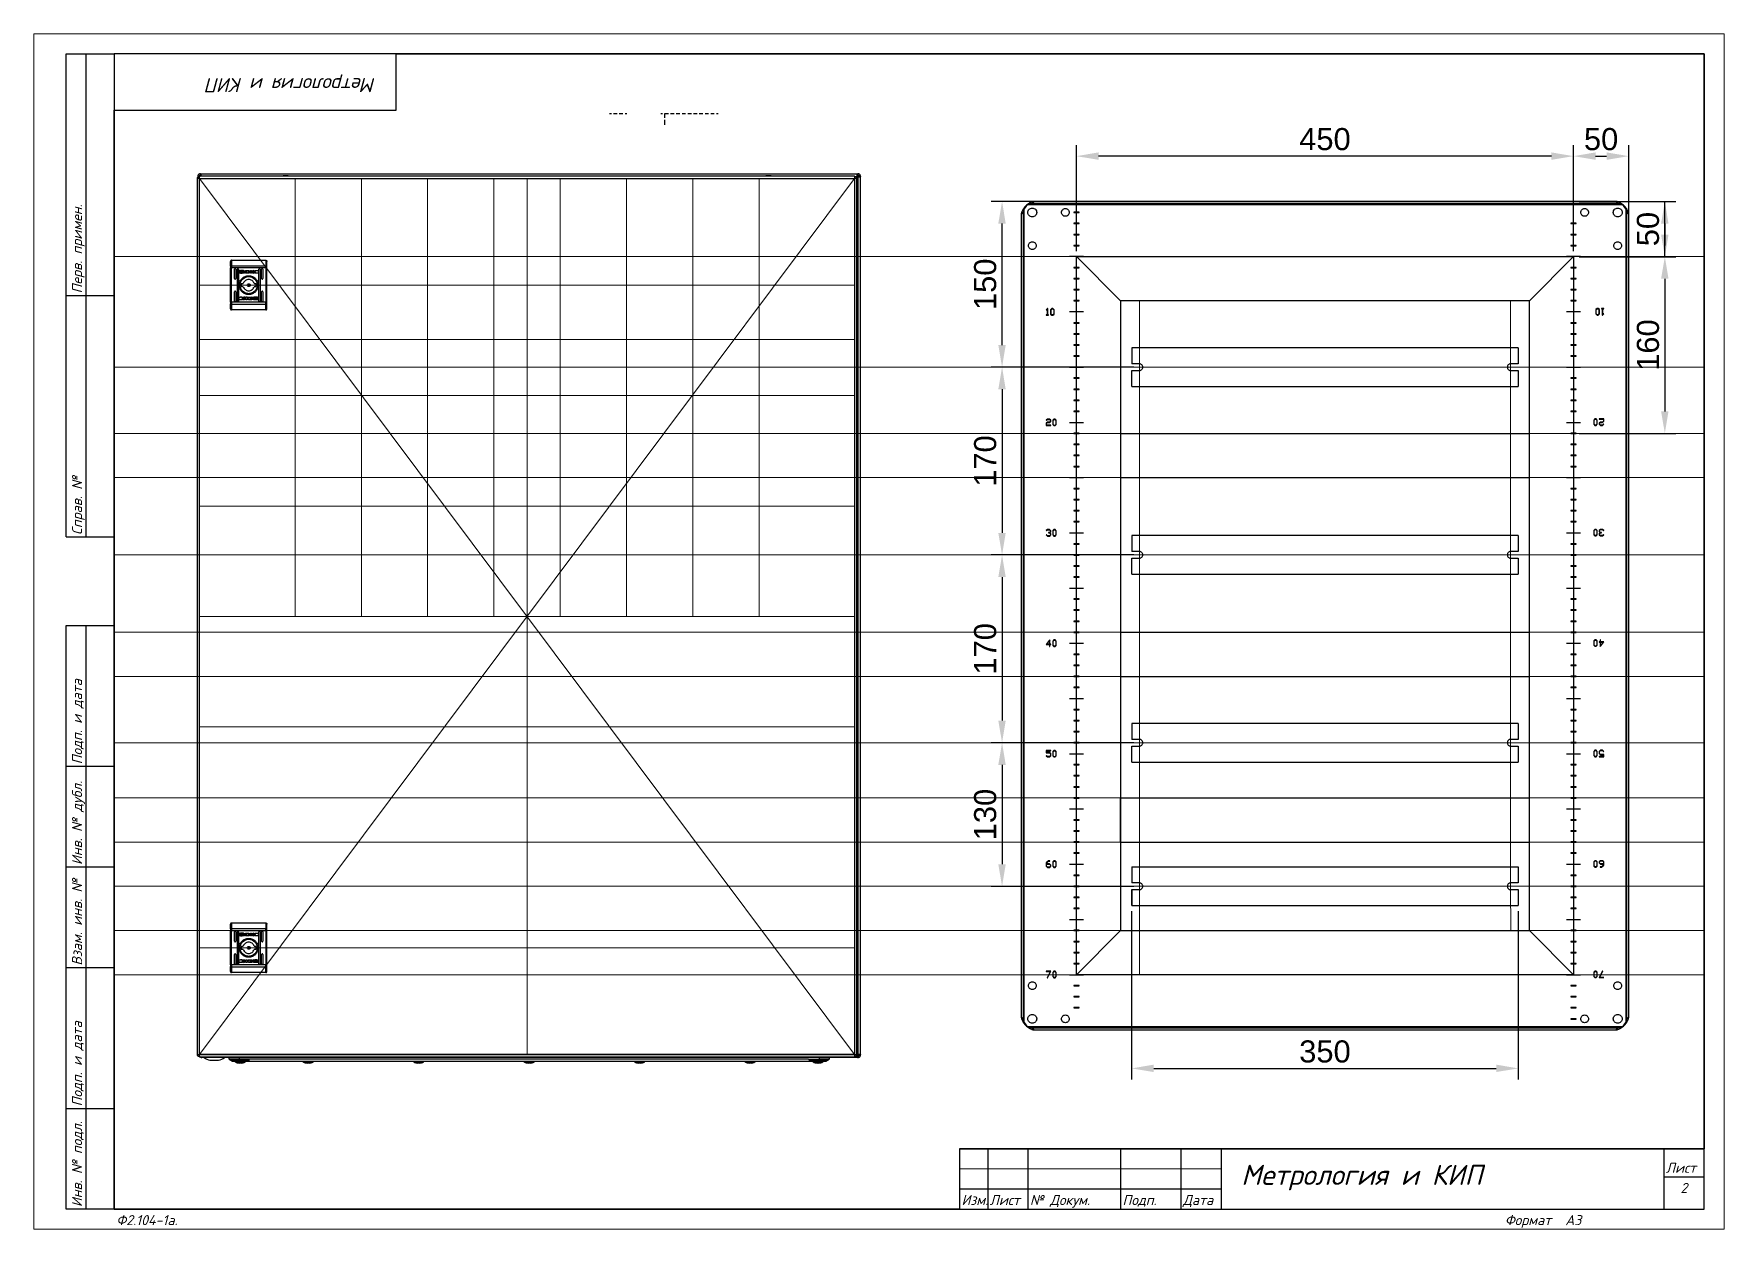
# Paper-space layout '2025 Монтаж 2' of a CAD drawing. Header units: millimetres. Extents: x 0 to 420, y 0 to 297.
# The model-space entities are those that its viewports show. They can reach past a viewport. Long polylines and large blocks are cut down to what shows.
import ezdxf
from ezdxf.enums import TextEntityAlignment as Align

# ---------------------------------------------------------------- set-up
doc = ezdxf.new("R2010")
doc.units = ezdxf.units.MM
for name, color, linetype, lineweight in [('4', 4, 'Continuous', 15), ('КК перф 40х60', 6, 'Continuous', 30), ('Основная', 7, 'Continuous', 30)]:
    doc.layers.add(name, color=color, linetype=linetype, lineweight=lineweight)
doc.layers.add('Привязки', color=2, linetype='Continuous', lineweight=0, plot=False, transparency=0.8)
doc.layers.add('размеры', color=3, linetype='Continuous')
doc.layers.add('рамка', color=253, linetype='Continuous', lineweight=5, transparency=0.8)
doc.styles.get("Standard").update_dxf_attribs({"font": 'arial.ttf'})
doc.styles.add('текст', font='isocpeui.ttf')
doc.dimstyles.new('ISO2', dxfattribs={"dimtxt": 20, "dimasz": 20, "dimexe": 10, "dimexo": 5, "dimgap": 5, "dimtad": 1, "dimdec": 4, "dimdsep": 46, "dimlunit": 6, "dimtxsty": 'Standard', "dimcen": 20, "dimadec": 0, "dimazin": 0, "dimtfac": 1, "dimtdec": 4, "dimtmove": 0, "dimatfit": 3, "dimfxl": 1, "dimtolj": 1, "dimtzin": 0, "dimarcsym": 0})

psp = doc.layouts.new('2025 Монтаж 2')

msp = doc.modelspace()

# ---------------------------------------------------------------- blocks, each defined once
blk = doc.blocks.new('*U110')
for p, q in [((8, 232), (8, 292)), ((8, 292), (20, 292)), ((13, 232), (13, 292)), ((90, 292), (90, 292)), ((90, 292), (90, 292)), ((90, 278), (90, 292)), ((90, 292), (90, 292)), ((90, 292), (90, 292)), ((90, 292), (90, 292)), ((20, 278), (90, 278)), ((8, 232), (20, 232)), ((8, 172), (8, 232)), ((13, 172), (13, 232)), ((8, 172), (20, 172)), ((8, 115), (8, 150)), ((8, 150), (20, 150)), ((13, 115), (13, 150)), ((8, 90), (8, 115)), ((8, 115), (20, 115)), ((13, 90), (13, 115)), ((8, 65), (8, 90)), ((8, 90), (20, 90)), ((13, 65), (13, 90)), ((8, 30), (8, 65)), ((8, 65), (20, 65)), ((13, 30), (13, 65)), ((8, 5), (8, 30)), ((8, 30), (20, 30)), ((13, 5), (13, 30)), ((230, 20), (415, 20)), ((230, 20), (230, 5)), ((237, 20), (237, 5)), ((247, 20), (247, 5)), ((270, 20), (270, 5)), ((285, 20), (285, 5)), ((295, 20), (295, 5)), ((405, 20), (405, 5)), ((415, 20), (415, 20)), ((415, 20), (415, 20)), ((405, 13), (415, 13)), ((230, 10), (295, 10)), ((20, 5), (8, 5)), ((230, 5), (295, 5)), ((415, 5), (415, 5)), ((415, 5), (415, 5)), ((415, 5), (415, 5)), ((415, 5), (415, 5)), ((415, 5), (415, 5)), ((415, 5), (415, 5)), ((415, 5), (415, 5))]:
    blk.add_line(p, q)
blk.add_lwpolyline([(20, 5), (415, 5), (415, 292), (20, 292)], close=True)
at = {"layer": '4'}
for p, q in [((230, 15), (295, 15)), ((415, 5), (415, 5)), ((415, 5), (415, 5)), ((415, 5), (415, 5)), ((415, 5), (415, 5)), ((415, 5), (415, 5)), ((415, 5), (415, 5)), ((415, 5), (415, 5)), ((415, 5), (415, 5)), ((415, 5), (415, 5))]:
    blk.add_line(p, q, dxfattribs=at)
at = {"layer": 'Привязки'}
blk.add_lwpolyline([(0, 0), (420, 0), (420, 297), (0, 297)], close=True, dxfattribs=at)
at = {"layer": 'рамка'}
blk.add_lwpolyline([(0, 297), (420, 297), (420, 0), (0, 0)], close=True, dxfattribs=at)
at = {"style": 'текст'}
for s, p in [('Перв. примен.', (12, 232.5)), ('Справ. №', (12, 172.5)), ('Подп. и дата', (12, 115.5)), ('Инв. № дубл.', (12, 90.5)), ('Взам. инв. №', (12, 65.5)), ('Подп. и дата', (12, 30.5)), ('Инв. № подл.', (12, 5.5))]:
    blk.add_text(s, height=2.5, rotation=90, dxfattribs=at).set_placement(p)
for s, height, p in [('Лист', 2.5, (405.5, 14)), ('Изм.', 2.5, (230.5, 6)), ('Лист', 2.5, (237.5, 6)), ('№ Докум.', 2.5, (247.5, 6)), ('Подп.', 2.5, (270.5, 6)), ('Дата', 2.5, (285.5, 6)), ('Ф2.104-1.', 0.005, (20, 4.99)), ('Разраб.', 0.0000135, (415, 5)), ('Пров.', 0.0000135, (415, 5)), ('Т.контр.', 0.0000135, (415, 5)), ('Н.контр.', 0.0000135, (415, 5)), ('Утв.', 0.0000135, (415, 5)), ('Лит.', 0.0000135, (415, 5)), ('Масса', 0.0000135, (415, 5)), ('Масштаб', 0.0000135, (415, 5)), ('Листов', 0.0000135, (415, 5)), ('Ф2.104-1а.', 2.5, (20.5, 1)), ('Формат', 2.5, (365.5, 1)), ('А3', 2.5, (380.5, 1)), ('А4', 0.025, (419.61, 0.01)), ('А2', 0.00833, (419.87, 0)), ('А1', 0.00625, (419.9, 0)), ('А0', 0.005, (419.92, 0))]:
    blk.add_text(s, height=height, dxfattribs=at).set_placement(p)
for tag, p, height in [('12', (90, 292), 0.00000373), ('13', (90, 292), 0.00000373), ('27', (90, 292), 0.00000522), ('29', (105, 249), 3.5), ('ИЗМ2', (230.5, 16), 2.5), ('ЛИСТИЗМ2', (237.5, 16), 2.5), ('№ДОКУМИЗМ2', (247.5, 16), 2.5), ('28', (415, 20), 0.0000438), ('ИЗМ1', (230.5, 11), 2.5), ('ЛИСТИЗМ1', (237.5, 11), 2.5), ('№ДОКУМИЗМ1', (247.5, 11), 2.5), ('ПОДПИЗМ1', (270.5, 11), 2.5), ('ДАТАИЗМ1', (285.5, 11), 2.5), ('ДАТАНКОНТР', (285.5, 11), 2.5), ('ОБОЗНАЧЕНИЕ', (300, 11), 5), ('ДАТАУТВ', (285.5, 6), 2.5), ('РАЗРАБ', (415, 5), 0.0000135), ('ЛИСТОВ', (415, 5), 0.0000135), ('ПРОВ', (415, 5), 0.0000135), ('ТКОНТР', (415, 5), 0.0000135), ('НКОНТР', (415, 5), 0.0000135), ('УТВ', (415, 5), 0.0000135), ('10', (415, 5), 0.0000135), ('11', (415, 5), 0.0000135), ('ПОДПИЗМ2', (415, 5), 0.0000135), ('ДАТАИЗМ2', (415, 5), 0.0000135), ('ИЗМ3', (415, 5), 0.0000135), ('ЛИСТИЗМ3', (415, 5), 0.0000135), ('№ДОКУМИЗМ3', (415, 5), 0.0000135), ('ПОДПИЗМ3', (415, 5), 0.0000135), ('ДАТАИЗМ3', (415, 5), 0.0000135), ('ИЗМ4', (415, 5), 0.0000135), ('ЛИСТИЗМ4', (415, 5), 0.0000135), ('№ДОКУМИЗМ4', (415, 5), 0.0000135), ('ПОДПИЗМ4', (415, 5), 0.0000135), ('ДАТАИЗМ4', (415, 5), 0.0000135), ('ДАТАРАЗРАБ', (415, 5), 0.0000135), ('ДАТАПРОВ', (415, 5), 0.0000135), ('ДАТАТКОНТР', (415, 5), 0.0000135)]:
    blk.add_attdef(tag, p, '', height=height, dxfattribs=at)
for tag, p, height, rotation in [('ОБОЗНАЧЕНИЕ-ВЕРХ', (85, 286), 3.5, 180), ('ПРИМЕНЯЕМОСТЬ', (19, 232.5), 2.5, 90), ('СПРАВ№', (19, 172.5), 2.5, 90), ('ДАТАУЧЁТАДУБЛ', (19, 115.5), 2.5, 90), ('ИНВ№ДУБЛ', (19, 90.5), 2.5, 90), ('ВЗАМИНВ№', (19, 65.5), 2.5, 90), ('ДАТАУЧЁТА', (19, 30.5), 2.5, 90), ('ИНВ№ПОДЛ', (19, 5.5), 2.5, 90)]:
    blk.add_attdef(tag, p, '', height=height, rotation=rotation, dxfattribs=at)
blk.add_attdef('30', text='', height=5, dxfattribs=at).set_placement((355, 34), align=Align.MIDDLE)
for tag, height, p in [('ЛИСТ', 2.5, (410, 9)), ('НАИМЕНОВАНИЕ1', 0.000027, (415, 5)), ('НАИМЕНОВАНИЕ2', 0.0000189, (415, 5)), ('НАИМЕНОВАНИЕ3', 0.0000189, (415, 5)), ('НАИМЕНОВАНИЕ4', 0.0000135, (415, 5)), ('МАССА', 0.0000189, (415, 5)), ('МАСШТАБ', 0.0000189, (415, 5)), ('МАТЕРИАЛ1', 0.0000135, (415, 5)), ('МАТЕРИАЛ2', 0.0000135, (415, 5)), ('МАТЕРИАЛ3', 0.0000135, (415, 5)), ('ПРЕДПРИЯТИЕ1', 0.0000189, (415, 5)), ('ПРЕДПРИЯТИЕ2', 0.0000189, (415, 5)), ('ПРЕДПРИЯТИЕ3', 0.0000189, (415, 5))]:
    blk.add_attdef(tag, text='', height=height, dxfattribs=at).set_placement(p, align=Align.CENTER)
for tag in ['ЛИТЕРА', 'ЛИТЕРА2', 'ЛИТЕРА3']:
    blk.add_attdef(tag, text='', height=0.0000135, dxfattribs=at).set_placement((415, 5), align=Align.RIGHT)
for tag in ['ИНДЕКС', 'ИНДЕКС2', 'ИНДЕКС3']:
    blk.add_attdef(tag, text='', height=0.0000135, dxfattribs=at).set_placement((415, 5), align=Align.TOP_LEFT)
blk = doc.blocks.new('КПИ 2-2.5 серая')
at = {"layer": 'Основная', "true_color": 0x939598}
h = blk.add_hatch(dxfattribs=at)
h.set_pattern_fill('AR-B816', color=252)
h.paths.add_polyline_path([(2283.7, 559.4), (2288.9, 559.4), (2288.9, 608.6), (2283.7, 608.6)])
h.paths.add_polyline_path([(2286.3, 587), (2287.9, 587), (2287.9, 584), (2287.9, 581), (2286.3, 581), (2284.7, 581), (2284.7, 584), (2284.7, 587)], flags=16)
h.paths.add_polyline_path([(2285.3, 596.8), (2285.3, 598.8), (2287.3, 598.8), (2287.3, 596.8)], flags=16)
h.paths.add_polyline_path([(2284.9, 603.2, -1), (2287.7, 603.2, -1)], flags=16)
h.paths.add_polyline_path([(2285.3, 571.2), (2287.3, 571.2), (2287.3, 569.2), (2285.3, 569.2)], flags=16)
h.paths.add_polyline_path([(2287.7, 564.8, -1), (2284.9, 564.8, -1)], flags=16)
blk = doc.blocks.new('*D424')
at = {"layer": 'Defpoints', "color": 0, "transparency": 16777216}
for p in [(14843.5, 3171.8), (14926.2, 3171.8), (14843.5, 3121.8)]:
    blk.add_point(p, dxfattribs=at)
at = {"layer": 'размеры', "color": 0, "lineweight": -2, "transparency": 16777216}
for p, q in [((14848.5, 3171.8), (14936.2, 3171.8)), ((14926.2, 3121.8), (14926.2, 3171.8)), ((14926.2, 3141.8), (14926.2, 3161.8)), ((14926.2, 3151.8), (14926.2, 3131.8)), ((14848.5, 3121.8), (14936.2, 3121.8))]:
    blk.add_line(p, q, dxfattribs=at)
at = {"layer": 'размеры', "color": 0, "transparency": 16777216}
for points in [[(14922.8, 3151.8), (14929.5, 3151.8), (14926.2, 3171.8)], [(14922.8, 3141.8), (14929.5, 3141.8), (14926.2, 3121.8)]]:
    blk.add_solid(points, dxfattribs=at)
at = {"layer": 'размеры', "color": 0, "transparency": 16777216, "insert": (14911, 3146.8), "char_height": 20, "attachment_point": 5, "rotation": 90}
blk.add_mtext('\\A1;50', dxfattribs=at)
blk = doc.blocks.new('*D425')
at = {"layer": 'Defpoints', "color": 0, "transparency": 16777216}
for p in [(14393.5, 3212.8), (14393.5, 3121.8), (14843.5, 3121.8)]:
    blk.add_point(p, dxfattribs=at)
at = {"layer": 'размеры', "color": 0, "lineweight": -2, "transparency": 16777216}
for p, q in [((14393.5, 3126.8), (14393.5, 3222.8)), ((14843.5, 3126.8), (14843.5, 3222.8)), ((14823.5, 3212.8), (14413.5, 3212.8))]:
    blk.add_line(p, q, dxfattribs=at)
at = {"layer": 'размеры', "color": 0, "transparency": 16777216}
for points in [[(14413.5, 3216.2), (14413.5, 3209.5), (14393.5, 3212.8)], [(14823.5, 3216.2), (14823.5, 3209.5), (14843.5, 3212.8)]]:
    blk.add_solid(points, dxfattribs=at)
at = {"layer": 'размеры', "color": 0, "transparency": 16777216, "insert": (14618.5, 3228.1), "char_height": 20, "attachment_point": 5, "rotation": 0}
blk.add_mtext('\\A1;450', dxfattribs=at)
blk = doc.blocks.new('*D426')
at = {"layer": 'Defpoints', "color": 0, "transparency": 16777216}
for p in [(14893.5, 3212.8), (14843.5, 3121.8), (14893.5, 3121.8)]:
    blk.add_point(p, dxfattribs=at)
at = {"layer": 'размеры', "color": 0, "lineweight": -2, "transparency": 16777216}
for p, q in [((14843.5, 3126.8), (14843.5, 3222.8)), ((14893.5, 3126.8), (14893.5, 3222.8)), ((14863.5, 3212.8), (14873.5, 3212.8))]:
    blk.add_line(p, q, dxfattribs=at)
at = {"layer": 'размеры', "color": 0, "transparency": 16777216}
for points in [[(14863.5, 3216.2), (14863.5, 3209.5), (14843.5, 3212.8)], [(14873.5, 3216.2), (14873.5, 3209.5), (14893.5, 3212.8)]]:
    blk.add_solid(points, dxfattribs=at)
at = {"layer": 'размеры', "color": 0, "transparency": 16777216, "insert": (14868.5, 3228.1), "char_height": 20, "attachment_point": 5}
blk.add_mtext('\\A1;50', dxfattribs=at)
blk = doc.blocks.new('*D427')
at = {"layer": 'Defpoints', "color": 0, "transparency": 16777216}
for p in [(14326.2, 3171.8), (14450.5, 3171.8), (14450.5, 3021.8)]:
    blk.add_point(p, dxfattribs=at)
at = {"layer": 'размеры', "color": 0, "lineweight": -2, "transparency": 16777216}
for p, q in [((14445.5, 3171.8), (14316.2, 3171.8)), ((14326.2, 3041.8), (14326.2, 3151.8)), ((14445.5, 3021.8), (14316.2, 3021.8))]:
    blk.add_line(p, q, dxfattribs=at)
at = {"layer": 'размеры', "color": 0, "transparency": 16777216}
for points in [[(14322.8, 3151.8), (14329.5, 3151.8), (14326.2, 3171.8)], [(14322.8, 3041.8), (14329.5, 3041.8), (14326.2, 3021.8)]]:
    blk.add_solid(points, dxfattribs=at)
at = {"layer": 'размеры', "color": 0, "transparency": 16777216, "insert": (14311, 3096.8), "char_height": 20, "attachment_point": 5, "rotation": 90}
blk.add_mtext('\\A1;150', dxfattribs=at)
blk = doc.blocks.new('*D428')
at = {"layer": 'Defpoints', "color": 0, "transparency": 16777216}
for p in [(14450.5, 3021.8), (14326.2, 2851.8), (14450.5, 2851.8)]:
    blk.add_point(p, dxfattribs=at)
at = {"layer": 'размеры', "color": 0, "lineweight": -2, "transparency": 16777216}
for p, q in [((14445.5, 3021.8), (14316.2, 3021.8)), ((14326.2, 3001.8), (14326.2, 2871.8)), ((14445.5, 2851.8), (14316.2, 2851.8))]:
    blk.add_line(p, q, dxfattribs=at)
at = {"layer": 'размеры', "color": 0, "transparency": 16777216}
for points in [[(14322.8, 3001.8), (14329.5, 3001.8), (14326.2, 3021.8)], [(14322.8, 2871.8), (14329.5, 2871.8), (14326.2, 2851.8)]]:
    blk.add_solid(points, dxfattribs=at)
at = {"layer": 'размеры', "color": 0, "transparency": 16777216, "insert": (14311, 2936.8), "char_height": 20, "attachment_point": 5, "rotation": 90}
blk.add_mtext('\\A1;170', dxfattribs=at)
blk = doc.blocks.new('*D429')
at = {"layer": 'Defpoints', "color": 0, "transparency": 16777216}
for p in [(14450.5, 2851.8), (14326.2, 2681.8), (14450.5, 2681.8)]:
    blk.add_point(p, dxfattribs=at)
at = {"layer": 'размеры', "color": 0, "lineweight": -2, "transparency": 16777216}
for p, q in [((14445.5, 2851.8), (14316.2, 2851.8)), ((14326.2, 2831.8), (14326.2, 2701.8)), ((14445.5, 2681.8), (14316.2, 2681.8))]:
    blk.add_line(p, q, dxfattribs=at)
at = {"layer": 'размеры', "color": 0, "transparency": 16777216}
for points in [[(14322.8, 2831.8), (14329.5, 2831.8), (14326.2, 2851.8)], [(14322.8, 2701.8), (14329.5, 2701.8), (14326.2, 2681.8)]]:
    blk.add_solid(points, dxfattribs=at)
at = {"layer": 'размеры', "color": 0, "transparency": 16777216, "insert": (14311, 2766.8), "char_height": 20, "attachment_point": 5, "rotation": 90}
blk.add_mtext('\\A1;170', dxfattribs=at)
blk = doc.blocks.new('*D423')
at = {"layer": 'Defpoints', "color": 0, "transparency": 16777216}
for p in [(14450.5, 2681.8), (14326.2, 2551.8), (14450.5, 2551.8)]:
    blk.add_point(p, dxfattribs=at)
at = {"layer": 'размеры', "color": 0, "lineweight": -2, "transparency": 16777216}
for p, q in [((14445.5, 2681.8), (14316.2, 2681.8)), ((14326.2, 2661.8), (14326.2, 2571.8)), ((14445.5, 2551.8), (14316.2, 2551.8))]:
    blk.add_line(p, q, dxfattribs=at)
at = {"layer": 'размеры', "color": 0, "transparency": 16777216}
for points in [[(14322.8, 2661.8), (14329.5, 2661.8), (14326.2, 2681.8)], [(14322.8, 2571.8), (14329.5, 2571.8), (14326.2, 2551.8)]]:
    blk.add_solid(points, dxfattribs=at)
at = {"layer": 'размеры', "color": 0, "transparency": 16777216, "insert": (14311, 2616.8), "char_height": 20, "attachment_point": 5, "rotation": 90}
blk.add_mtext('\\A1;130', dxfattribs=at)
blk = doc.blocks.new('*D430')
at = {"layer": 'Defpoints', "color": 0, "transparency": 16777216}
for p in [(14843.5, 3121.8), (14843.5, 2961.8), (14926.2, 2961.8)]:
    blk.add_point(p, dxfattribs=at)
at = {"layer": 'размеры', "color": 0, "lineweight": -2, "transparency": 16777216}
for p, q in [((14848.5, 3121.8), (14936.2, 3121.8)), ((14926.2, 3101.8), (14926.2, 2981.8)), ((14848.5, 2961.8), (14936.2, 2961.8))]:
    blk.add_line(p, q, dxfattribs=at)
at = {"layer": 'размеры', "color": 0, "transparency": 16777216}
for points in [[(14922.8, 3101.8), (14929.5, 3101.8), (14926.2, 3121.8)], [(14922.8, 2981.8), (14929.5, 2981.8), (14926.2, 2961.8)]]:
    blk.add_solid(points, dxfattribs=at)
at = {"layer": 'размеры', "color": 0, "transparency": 16777216, "insert": (14911, 3041.8), "char_height": 20, "attachment_point": 5, "rotation": 90}
blk.add_mtext('\\A1;160', dxfattribs=at)
blk = doc.blocks.new('*D431')
at = {"layer": 'Defpoints', "color": 0, "transparency": 16777216}
for p in [(14443.5, 2534.3), (14793.5, 2534.3), (14793.5, 2387)]:
    blk.add_point(p, dxfattribs=at)
at = {"layer": 'размеры', "color": 0, "lineweight": -2, "transparency": 16777216}
for p, q in [((14443.5, 2529.3), (14443.5, 2377)), ((14793.5, 2529.3), (14793.5, 2377)), ((14463.5, 2387), (14773.5, 2387))]:
    blk.add_line(p, q, dxfattribs=at)
at = {"layer": 'размеры', "color": 0, "transparency": 16777216}
for points in [[(14463.5, 2390.4), (14463.5, 2383.7), (14443.5, 2387)], [(14773.5, 2390.4), (14773.5, 2383.7), (14793.5, 2387)]]:
    blk.add_solid(points, dxfattribs=at)
at = {"layer": 'размеры', "color": 0, "transparency": 16777216, "insert": (14618.5, 2402.2), "char_height": 20, "attachment_point": 5}
blk.add_mtext('\\A1;350', dxfattribs=at)

# ---------------------------------------------------------------- dimensions: what is measured, and where the dimension line sits
at = {"layer": 'размеры'}
for p1, p2, distance, picture, middle in [((14843.54715, 3121.84891), (14393.54715, 3121.8489), -91.00001, '*D425', (14618.54715, 3228.06037)), ((14450.54714, 2681.84891), (14450.54714, 2551.84891), -124.36884, '*D423', (14310.96002, 2616.84891))]:
    dim = msp.add_aligned_dim(p1=p1, p2=p2, distance=distance, dimstyle='ISO2', dxfattribs=at)
    dim.commit()
    dim.dimension.update_dxf_attribs({"geometry": picture, "text_midpoint": middle})
for base, p1, p2, picture, middle in [((14893.54716, 3212.84891), (14843.54715, 3121.84891), (14893.54716, 3121.84891), '*D426', (14868.54715, 3228.06037)), ((14793.54715, 2387.02745), (14443.54715, 2534.34891), (14793.54715, 2534.34891), '*D431', (14618.54715, 2402.24573))]:
    dim = msp.add_linear_dim(base=base, p1=p1, p2=p2, dimstyle='ISO2', dxfattribs=at)
    dim.commit()
    dim.dimension.update_dxf_attribs({"geometry": picture, "text_midpoint": middle})
for base, p1, p2, picture, middle in [((14326.1783, 3171.8489), (14450.54714, 3021.84891), (14450.54714, 3171.8489), '*D427', (14310.96684, 3096.84891)), ((14926.1783, 3171.8489), (14843.54715, 3121.84891), (14843.54715, 3171.8489), '*D424', (14910.96684, 3146.84891)), ((14926.1783, 2961.8489), (14843.54715, 3121.84891), (14843.54715, 2961.8489), '*D430', (14910.96684, 3041.84891)), ((14326.1783, 2851.8489), (14450.54714, 3021.84891), (14450.54714, 2851.8489), '*D428', (14310.96684, 2936.84891)), ((14326.1783, 2681.84891), (14450.54714, 2851.8489), (14450.54714, 2681.84891), '*D429', (14310.96684, 2766.84891))]:
    dim = msp.add_linear_dim(base=base, p1=p1, p2=p2, angle=90, dimstyle='ISO2', dxfattribs=at)
    dim.commit()
    dim.dimension.update_dxf_attribs({"geometry": picture, "text_midpoint": middle})

# ---------------------------------------------------------------- linework, layer by layer
at = {"layer": 'КК перф 40х60'}
for p, q in [((14393.54714, 3121.84891), (14843.54715, 3121.84891)), ((14433.54715, 3081.84891), (14393.54714, 3121.84891)), ((14393.54715, 2471.8489), (14393.54715, 3121.84891)), ((14803.54715, 3081.84891), (14843.54715, 3121.84891)), ((14843.54715, 3121.84891), (14843.54715, 2471.8489)), ((14803.54715, 3081.84891), (14433.54715, 3081.84891)), ((14433.54715, 3081.84891), (14433.54715, 2511.8489)), ((14433.54715, 3081.84891), (14433.54715, 2891.84891)), ((14803.54715, 2511.84891), (14803.54715, 3081.84891)), ((14433.51416, 2961.8489), (14803.51416, 2961.8489)), ((14433.51416, 2921.8489), (14803.51416, 2921.8489)), ((14433.51416, 2881.85019), (14433.54715, 2631.84891)), ((14433.54715, 2796.8489), (14433.54715, 2511.8489)), ((14433.51416, 2781.8489), (14803.51417, 2781.84893)), ((14433.51417, 2741.8489), (14803.51417, 2741.84893)), ((14433.54715, 2631.84891), (14433.54715, 2511.84891)), ((14433.54715, 2631.84891), (14803.54715, 2631.84891)), ((14433.54715, 2591.84891), (14433.54715, 2631.84891)), ((14433.54715, 2591.84891), (14803.54715, 2591.84891)), ((14433.54715, 2511.8489), (14393.54715, 2471.8489)), ((14433.54715, 2511.8489), (14803.54715, 2511.8489)), ((14803.54715, 2511.84891), (14843.54715, 2471.8489)), ((14843.54715, 2471.8489), (14393.54715, 2471.8489))]:
    msp.add_line(p, q, dxfattribs=at)
at = {"layer": 'Основная', "linetype": 'Continuous'}
for p, q in [((13597.67829, 3192.4489), (13597.67829, 2399.64892)), ((13599.1783, 3192.4489), (13597.67829, 3192.4489)), ((13598.051, 3194.4489), (13598.051, 3194.14891)), ((13598.051, 3194.14891), (13598.051, 3193.59178)), ((13598.051, 3194.14891), (13598.58815, 3194.14891)), ((13599.1783, 3192.4489), (13599.77831, 3192.4489)), ((14192.5783, 3194.54892), (13599.77831, 3194.54892)), ((13599.77831, 2399.64892), (13599.77831, 3192.4489)), ((13599.77831, 3192.4489), (14192.5783, 3192.4489)), ((13600.45101, 3196.84891), (13600.751, 3196.84891)), ((13600.45101, 3195.64889), (13600.751, 3195.64889)), ((13600.751, 3196.84891), (14195.35102, 3196.84891)), ((13600.751, 3195.64889), (13600.751, 3196.84891)), ((14192.5783, 3192.4489), (14192.5783, 2399.64892)), ((14192.5783, 3192.4489), (14193.17831, 3192.4489)), ((14193.11325, 3194.4489), (14195.01461, 3194.4489)), ((14194.67829, 3192.4489), (14193.17831, 3192.4489)), ((14195.01461, 3194.4489), (14194.24517, 3193.67946)), ((14194.35666, 3193.54348), (14195.26209, 3194.4489)), ((14195.65101, 3194.06001), (14194.58203, 3192.99103)), ((14194.64721, 3192.8087), (14195.65101, 3193.8125)), ((14194.67829, 2399.64892), (14194.67829, 3192.4489)), ((14195.26209, 3194.4489), (14195.01461, 3194.4489)), ((14195.35102, 3196.84891), (14195.35102, 3195.64889)), ((14195.35102, 3196.84891), (14195.65101, 3196.84891)), ((14195.35102, 3195.64889), (14195.65101, 3195.64889)), ((14195.65101, 3193.8125), (14195.65101, 3194.06001)), ((14195.65101, 3193.8125), (14195.65101, 2399.88531)), ((14196.851, 3194.4489), (14196.851, 3194.14891)), ((14196.851, 3194.14891), (14198.05102, 3194.14891)), ((14198.05102, 3194.4489), (14198.05102, 3194.14891)), ((14198.05102, 2399.5489), (14198.05102, 3194.14891)), ((14349.2258, 3169.04892), (14887.8685, 3169.04892)), ((14349.2258, 3169.04892), (14887.8685, 3169.04892)), ((14883.6842, 3169.94892), (14353.4101, 3169.94892)), ((14883.6842, 3169.94892), (14353.4101, 3169.94892)), ((14881.76082, 3171.8489), (14355.33349, 3171.8489)), ((14881.76082, 3171.8489), (14355.33349, 3171.8489)), ((14881.44715, 3171.8489), (14355.64716, 3171.8489)), ((14881.44715, 3171.8489), (14355.64716, 3171.8489)), ((14343.54714, 3160.06256), (14343.54714, 2433.63525)), ((14343.54714, 3160.06256), (14343.54714, 2433.63525)), ((14343.54714, 3159.74889), (14343.54714, 2433.94892)), ((14343.54714, 3159.74889), (14343.54714, 2433.94892)), ((14345.44716, 3161.98598), (14345.44716, 2431.71183)), ((14345.44716, 3161.98598), (14345.44716, 2431.71183)), ((14346.34716, 2427.52753), (14346.34716, 3166.17028)), ((14346.34716, 2427.52753), (14346.34716, 3166.17028)), ((14396.04715, 3161.99891), (14391.04714, 3161.99891)), ((14391.04714, 3161.99891), (14391.04714, 3161.69892)), ((14391.04714, 3161.69892), (14396.04715, 3161.69892)), ((14396.04715, 3161.69892), (14396.04715, 3161.99891)), ((14890.74714, 3166.17028), (14890.74714, 2427.52753)), ((14890.74714, 3166.17028), (14890.74714, 2427.52753)), ((14891.64714, 2431.71183), (14891.64714, 3161.98598)), ((14891.64714, 2431.71183), (14891.64714, 3161.98598)), ((14893.54716, 2433.63525), (14893.54716, 3160.06256)), ((14893.54716, 2433.63525), (14893.54716, 3160.06256)), ((14893.54716, 2433.94892), (14893.54716, 3159.74889)), ((14893.54716, 2433.94892), (14893.54716, 3159.74889)), ((14396.04715, 3151.99892), (14391.04714, 3151.99892)), ((14391.04714, 3151.99892), (14391.04714, 3151.6989)), ((14391.04714, 3151.6989), (14396.04715, 3151.6989)), ((14396.04715, 3141.9989), (14391.04714, 3141.9989)), ((14391.04714, 3141.9989), (14391.04714, 3141.69891)), ((14391.04714, 3141.69891), (14396.04715, 3141.69891)), ((14396.04715, 3151.6989), (14396.04715, 3151.99892)), ((14396.04715, 3141.69891), (14396.04715, 3141.9989)), ((14841.04715, 3151.99892), (14841.04715, 3151.6989)), ((14846.04716, 3151.99892), (14841.04715, 3151.99892)), ((14841.04715, 3151.6989), (14846.04716, 3151.6989)), ((14841.04715, 3141.9989), (14841.04715, 3141.69891)), ((14846.04716, 3141.9989), (14841.04715, 3141.9989)), ((14841.04715, 3141.69891), (14846.04716, 3141.69891)), ((14846.04716, 3151.6989), (14846.04716, 3151.99892)), ((14846.04716, 3141.69891), (14846.04716, 3141.9989)), ((14396.04715, 3131.99891), (14391.04714, 3131.99891)), ((14391.04714, 3131.99891), (14391.04714, 3131.69892)), ((14391.04714, 3131.69892), (14396.04715, 3131.69892)), ((14396.04715, 3131.69892), (14396.04715, 3131.99891)), ((14846.04716, 3131.99891), (14841.04715, 3131.99891)), ((14841.04715, 3131.99891), (14841.04715, 3131.69892)), ((14841.04715, 3131.69892), (14846.04716, 3131.69892)), ((14846.04716, 3131.69892), (14846.04716, 3131.99891)), ((13627.67829, 3113.11786), (13627.67829, 3111.56179)), ((13627.67829, 3111.56179), (13628.67831, 3111.56179)), ((13627.67829, 3080.53584), (13627.67829, 3111.56179)), ((13628.67831, 3118.54879), (13628.67831, 3113.50687)), ((13628.67831, 3118.54879), (13659.67829, 3118.54879)), ((13628.67831, 3113.50687), (13628.67831, 3111.56179)), ((13628.67831, 3113.50687), (13659.67829, 3113.50687)), ((13659.67829, 3111.56179), (13628.67831, 3111.56179)), ((13628.67831, 3080.53584), (13628.67831, 3111.56179)), ((13631.4282, 3102.0488), (13631.4282, 3110.54881)), ((13632.42818, 3110.54881), (13632.42818, 3102.0488)), ((13633.92819, 3081.54879), (13633.92819, 3110.54881)), ((13634.92821, 3110.54881), (13634.92821, 3081.54879)), ((13635.98747, 3107.05949), (13635.98747, 3109.09573)), ((13636.25367, 3109.36589), (13639.46743, 3109.36589)), ((13639.46743, 3106.7896), (13636.25367, 3106.7896)), ((13639.41027, 3109.16181), (13636.85281, 3109.16181)), ((13636.85281, 3109.16181), (13636.85281, 3106.99395)), ((13636.85281, 3106.99395), (13638.35998, 3106.9891)), ((13637.91762, 3107.85336), (13637.91762, 3108.1291)), ((13637.91762, 3107.40606), (13637.91762, 3107.69198)), ((13639.41027, 3108.92392), (13639.41027, 3109.16181)), ((13639.73354, 3108.92392), (13639.41027, 3108.92392)), ((13639.73354, 3109.09573), (13639.73354, 3108.92392)), ((13640.64626, 3108.06672), (13640.64626, 3107.79102)), ((13640.64626, 3107.62961), (13640.64626, 3107.34419)), ((13641.34608, 3109.36589), (13643.07947, 3109.37534)), ((13641.34608, 3106.7896), (13641.34608, 3109.36589)), ((13642.99099, 3106.79908), (13641.34608, 3106.7896)), ((13642.95207, 3109.01807), (13642.31484, 3109.00865)), ((13642.31484, 3109.00865), (13642.31484, 3107.10902)), ((13642.31484, 3107.10902), (13642.89682, 3107.11844)), ((13643.00762, 3106.79908), (13642.99099, 3106.79908)), ((13645.70196, 3106.7896), (13645.70196, 3109.36589)), ((13645.70196, 3109.36589), (13646.61346, 3109.36589)), ((13646.62318, 3106.7896), (13645.70196, 3106.7896)), ((13646.61346, 3109.36589), (13646.61346, 3108.15601)), ((13646.61346, 3108.15601), (13648.24782, 3109.36589)), ((13647.85682, 3106.7896), (13646.62318, 3107.87181)), ((13646.62318, 3107.87181), (13646.62318, 3106.7896)), ((13648.94108, 3109.36589), (13647.38719, 3108.22399)), ((13647.38719, 3108.22399), (13648.97747, 3106.7896)), ((13648.97747, 3106.7896), (13647.85682, 3106.7896)), ((13648.24782, 3109.36589), (13648.94108, 3109.36589)), ((13652.28881, 3108.73876), (13652.16915, 3108.73876)), ((13652.39416, 3107.26528), (13652.27958, 3106.93569)), ((13652.44283, 3109.18311), (13652.28881, 3108.73876)), ((13652.29879, 3107.26528), (13652.39416, 3107.26528)), ((13653.4282, 3081.54879), (13653.4282, 3110.54881)), ((13654.4282, 3110.54881), (13654.4282, 3081.54879)), ((13655.92819, 3102.0488), (13655.92819, 3110.54881)), ((13656.9282, 3110.54881), (13656.9282, 3102.0488)), ((13659.67829, 3118.54879), (13659.67829, 3113.50687)), ((13659.67829, 3111.56179), (13659.67829, 3113.50687)), ((13659.67829, 3111.56179), (13660.6783, 3111.56179)), ((13659.67829, 3111.56179), (13659.67829, 3080.53584)), ((13660.6783, 3111.56179), (13660.6783, 3113.11786)), ((13660.6783, 3080.53584), (13660.6783, 3111.56179)), ((14396.04715, 3111.9989), (14391.04714, 3111.9989)), ((14391.04714, 3111.9989), (14391.04714, 3111.69891)), ((14391.04714, 3111.69891), (14396.04715, 3111.69891)), ((14396.04715, 3111.69891), (14396.04715, 3111.9989)), ((14841.04715, 3111.9989), (14841.04715, 3111.69891)), ((14846.04716, 3111.9989), (14841.04715, 3111.9989)), ((14841.04715, 3111.69891), (14846.04716, 3111.69891)), ((14846.04716, 3111.69891), (14846.04716, 3111.9989)), ((13637.59707, 3097.54879), (13639.30388, 3097.54879)), ((13639.30388, 3094.5488), (13637.59707, 3094.5488)), ((13649.05272, 3097.54879), (13650.75952, 3097.54879)), ((13650.75952, 3094.5488), (13649.05272, 3094.5488)), ((14391.04714, 3101.99891), (14391.04714, 3101.69892)), ((14396.04715, 3101.99891), (14391.04714, 3101.99891)), ((14391.04714, 3101.69892), (14396.04715, 3101.69892)), ((14391.04714, 3091.99892), (14391.04714, 3091.6989)), ((14396.04715, 3091.99892), (14391.04714, 3091.99892)), ((14391.04714, 3091.6989), (14396.04715, 3091.6989)), ((14396.04715, 3101.69892), (14396.04715, 3101.99891)), ((14396.04715, 3091.6989), (14396.04715, 3091.99892)), ((14846.04716, 3101.99891), (14841.04715, 3101.99891)), ((14841.04715, 3101.99891), (14841.04715, 3101.69892)), ((14841.04715, 3101.69892), (14846.04716, 3101.69892)), ((14846.04716, 3091.99892), (14841.04715, 3091.99892)), ((14841.04715, 3091.99892), (14841.04715, 3091.6989)), ((14841.04715, 3091.6989), (14846.04716, 3091.6989)), ((14846.04716, 3101.69892), (14846.04716, 3101.99891)), ((14846.04716, 3091.6989), (14846.04716, 3091.99892)), ((13627.67829, 3080.53584), (13627.67829, 3078.97977)), ((13628.67831, 3080.53584), (13627.67829, 3080.53584)), ((13628.67831, 3080.53584), (13628.67831, 3078.59073)), ((13659.67829, 3080.53584), (13628.67831, 3080.53584)), ((13659.67829, 3078.59073), (13628.67831, 3078.59073)), ((13628.67831, 3078.59073), (13628.67831, 3073.54881)), ((13631.4282, 3081.54879), (13631.4282, 3090.0488)), ((13632.42818, 3090.0488), (13632.42818, 3081.54879)), ((13635.91377, 3082.91448), (13636.06779, 3083.35884)), ((13635.96244, 3084.83232), (13636.077, 3085.16194)), ((13636.05781, 3084.83232), (13635.96244, 3084.83232)), ((13636.06779, 3083.35884), (13636.18745, 3083.35884)), ((13639.37913, 3085.308), (13640.49978, 3085.308)), ((13640.96941, 3083.87364), (13639.37913, 3085.308)), ((13639.41552, 3082.73174), (13640.96941, 3083.87364)), ((13640.10878, 3082.73174), (13639.41552, 3082.73174)), ((13641.74314, 3083.94159), (13640.10878, 3082.73174)), ((13640.49978, 3085.308), (13641.73342, 3084.22582)), ((13641.73342, 3085.308), (13642.65464, 3085.308)), ((13641.73342, 3084.22582), (13641.73342, 3085.308)), ((13641.74314, 3082.73174), (13641.74314, 3083.94159)), ((13642.65464, 3082.73174), (13641.74314, 3082.73174)), ((13642.65464, 3085.308), (13642.65464, 3082.73174)), ((13647.01052, 3082.73174), (13645.27713, 3082.72226)), ((13645.34898, 3085.29852), (13645.36561, 3085.29852)), ((13645.36561, 3085.29852), (13647.01052, 3085.308)), ((13645.40453, 3083.07953), (13646.04176, 3083.08895)), ((13646.04176, 3084.98858), (13645.45979, 3084.97916)), ((13646.04176, 3083.08895), (13646.04176, 3084.98858)), ((13647.01052, 3085.308), (13647.01052, 3082.73174)), ((13647.71034, 3084.46799), (13647.71034, 3084.75341)), ((13647.71034, 3084.03091), (13647.71034, 3084.30661)), ((13648.62306, 3083.17367), (13648.94631, 3083.17367)), ((13648.62306, 3083.00186), (13648.62306, 3083.17367)), ((13648.88915, 3085.308), (13652.10292, 3085.308)), ((13652.10292, 3082.73174), (13648.88915, 3082.73174)), ((13648.94631, 3083.17367), (13648.94631, 3082.93579)), ((13648.94631, 3082.93579), (13651.50379, 3082.93579)), ((13651.50379, 3085.10364), (13649.99662, 3085.1085)), ((13650.43896, 3084.69157), (13650.43896, 3084.40561)), ((13650.43896, 3084.24423), (13650.43896, 3083.9685)), ((13651.50379, 3082.93579), (13651.50379, 3085.10364)), ((13652.36913, 3085.03811), (13652.36913, 3083.00186)), ((13655.92819, 3081.54879), (13655.92819, 3090.0488)), ((13656.9282, 3090.0488), (13656.9282, 3081.54879)), ((13659.67829, 3078.59073), (13659.67829, 3080.53584)), ((13660.6783, 3080.53584), (13659.67829, 3080.53584)), ((13659.67829, 3073.54881), (13659.67829, 3078.59073)), ((13660.6783, 3078.97977), (13660.6783, 3080.53584)), ((14396.04715, 3081.9989), (14391.04714, 3081.9989)), ((14391.04714, 3081.9989), (14391.04714, 3081.69891)), ((14391.04714, 3081.69891), (14396.04715, 3081.69891)), ((14396.04715, 3081.69891), (14396.04715, 3081.9989)), ((14841.04715, 3081.9989), (14841.04715, 3081.69891)), ((14846.04716, 3081.9989), (14841.04715, 3081.9989)), ((14841.04715, 3081.69891), (14846.04716, 3081.69891)), ((14846.04716, 3081.69891), (14846.04716, 3081.9989)), ((13659.67829, 3073.54881), (13628.67831, 3073.54881)), ((14367.2228, 3074.76391), (14366.20382, 3073.73206)), ((14366.20382, 3073.73206), (14366.39921, 3073.56475)), ((14366.25061, 3069.12149), (14366.25061, 3068.84892)), ((14367.14209, 3069.12149), (14366.25061, 3069.12149)), ((14366.25061, 3068.84892), (14368.38217, 3068.84892)), ((14366.39921, 3073.56475), (14367.14209, 3074.40357)), ((14367.14209, 3074.40357), (14367.14209, 3069.12149)), ((14367.49072, 3074.76391), (14367.2228, 3074.76391)), ((14367.49072, 3069.12149), (14367.49072, 3074.76391)), ((14368.38217, 3069.12149), (14367.49072, 3069.12149)), ((14368.38217, 3068.84892), (14368.38217, 3069.12149)), ((14371.1946, 3074.76391), (14370.15691, 3073.73906)), ((14370.15691, 3073.73906), (14370.15691, 3069.86789)), ((14370.15691, 3069.86789), (14371.19226, 3068.84892)), ((14370.50904, 3073.65368), (14371.35487, 3074.50302)), ((14370.50904, 3069.90884), (14370.50904, 3073.65368)), ((14371.35371, 3069.06415), (14370.50904, 3069.90884)), ((14371.19226, 3068.84892), (14372.306, 3068.84892)), ((14372.30484, 3074.76391), (14371.1946, 3074.76391)), ((14372.14572, 3069.06415), (14371.35371, 3069.06415)), ((14371.35487, 3074.50302), (14372.14456, 3074.50302)), ((14372.14456, 3074.50302), (14373.01263, 3073.63028)), ((14373.01263, 3069.93223), (14372.14572, 3069.06415)), ((14373.36593, 3073.71451), (14372.30484, 3074.76391)), ((14372.306, 3068.84892), (14373.36593, 3069.89129)), ((14373.01263, 3073.63028), (14373.01263, 3069.93223)), ((14373.36593, 3069.89129), (14373.36593, 3073.71451)), ((14396.04715, 3061.99892), (14391.04714, 3061.99892)), ((14391.04714, 3061.99892), (14391.04714, 3061.6989)), ((14391.04714, 3061.6989), (14396.04715, 3061.6989)), ((14396.04715, 3061.6989), (14396.04715, 3061.99892)), ((14841.04715, 3061.99892), (14841.04715, 3061.6989)), ((14846.04716, 3061.99892), (14841.04715, 3061.99892)), ((14841.04715, 3061.6989), (14846.04716, 3061.6989)), ((14846.04716, 3061.6989), (14846.04716, 3061.99892)), ((14864.7883, 3074.90174), (14863.72837, 3073.85938)), ((14863.72837, 3073.85938), (14863.72837, 3070.03615)), ((14863.72837, 3070.03615), (14864.78947, 3068.98676)), ((14864.08168, 3073.81843), (14864.94858, 3074.68648)), ((14864.08168, 3070.12038), (14864.08168, 3073.81843)), ((14864.94974, 3069.24764), (14864.08168, 3070.12038)), ((14865.90205, 3074.90174), (14864.7883, 3074.90174)), ((14864.78947, 3068.98676), (14865.89971, 3068.98676)), ((14864.94858, 3074.68648), (14865.74059, 3074.68648)), ((14865.73943, 3069.24764), (14864.94974, 3069.24764)), ((14866.58526, 3070.09698), (14865.73943, 3069.24764)), ((14865.74059, 3074.68648), (14866.58526, 3073.84182)), ((14865.89971, 3068.98676), (14866.93739, 3070.0116)), ((14866.93739, 3073.88277), (14865.90205, 3074.90174)), ((14866.58526, 3073.84182), (14866.58526, 3070.09698)), ((14866.93739, 3070.0116), (14866.93739, 3073.88277)), ((14868.71214, 3074.90174), (14868.71214, 3074.62917)), ((14870.84369, 3074.90174), (14868.71214, 3074.90174)), ((14868.71214, 3074.62917), (14869.60358, 3074.62917)), ((14869.60358, 3074.62917), (14869.60358, 3068.98676)), ((14869.60358, 3068.98676), (14869.87151, 3068.98676)), ((14869.87151, 3068.98676), (14870.89048, 3070.0186)), ((14869.95221, 3074.62917), (14870.84369, 3074.62917)), ((14869.95221, 3069.3471), (14869.95221, 3074.62917)), ((14870.69509, 3070.18591), (14869.95221, 3069.3471)), ((14870.89048, 3070.0186), (14870.69509, 3070.18591)), ((14870.84369, 3074.62917), (14870.84369, 3074.90174)), ((14391.04714, 3051.99889), (14391.04714, 3051.6989)), ((14396.04715, 3051.99889), (14391.04714, 3051.99889)), ((14391.04714, 3051.6989), (14396.04715, 3051.6989)), ((14396.04715, 3051.6989), (14396.04715, 3051.99889)), ((14846.04716, 3051.99889), (14841.04715, 3051.99889)), ((14841.04715, 3051.99889), (14841.04715, 3051.6989)), ((14841.04715, 3051.6989), (14846.04716, 3051.6989)), ((14846.04716, 3051.6989), (14846.04716, 3051.99889)), ((14396.04715, 3041.9989), (14391.04714, 3041.9989)), ((14391.04714, 3041.9989), (14391.04714, 3041.6989)), ((14391.04714, 3041.6989), (14396.04715, 3041.6989)), ((14396.04715, 3031.9989), (14391.04714, 3031.9989)), ((14391.04714, 3031.9989), (14391.04714, 3031.69891)), ((14391.04714, 3031.69891), (14396.04715, 3031.69891)), ((14396.04715, 3041.6989), (14396.04715, 3041.9989)), ((14396.04715, 3031.69891), (14396.04715, 3031.9989)), ((14846.04716, 3041.9989), (14841.04715, 3041.9989)), ((14841.04715, 3041.9989), (14841.04715, 3041.6989)), ((14841.04715, 3041.6989), (14846.04716, 3041.6989)), ((14841.04715, 3031.9989), (14841.04715, 3031.69891)), ((14846.04716, 3031.9989), (14841.04715, 3031.9989)), ((14841.04715, 3031.69891), (14846.04716, 3031.69891)), ((14846.04716, 3041.6989), (14846.04716, 3041.9989)), ((14846.04716, 3031.69891), (14846.04716, 3031.9989)), ((14391.04714, 3011.9989), (14391.04714, 3011.6989)), ((14396.04715, 3011.9989), (14391.04714, 3011.9989)), ((14391.04714, 3011.6989), (14396.04715, 3011.6989)), ((14391.04714, 3001.9989), (14391.04714, 3001.69891)), ((14396.04715, 3001.9989), (14391.04714, 3001.9989)), ((14391.04714, 3001.69891), (14396.04715, 3001.69891)), ((14396.04715, 3011.6989), (14396.04715, 3011.9989)), ((14396.04715, 3001.69891), (14396.04715, 3001.9989)), ((14846.04716, 3011.9989), (14841.04715, 3011.9989)), ((14841.04715, 3011.9989), (14841.04715, 3011.6989)), ((14841.04715, 3011.6989), (14846.04716, 3011.6989)), ((14841.04715, 3001.9989), (14841.04715, 3001.69891)), ((14846.04716, 3001.9989), (14841.04715, 3001.9989)), ((14841.04715, 3001.69891), (14846.04716, 3001.69891)), ((14846.04716, 3011.6989), (14846.04716, 3011.9989)), ((14846.04716, 3001.69891), (14846.04716, 3001.9989)), ((14391.04714, 2991.99891), (14391.04714, 2991.6989)), ((14396.04715, 2991.99891), (14391.04714, 2991.99891)), ((14391.04714, 2991.6989), (14396.04715, 2991.6989)), ((14396.04715, 2991.6989), (14396.04715, 2991.99891)), ((14841.04715, 2991.99891), (14841.04715, 2991.6989)), ((14846.04716, 2991.99891), (14841.04715, 2991.99891)), ((14841.04715, 2991.6989), (14846.04716, 2991.6989)), ((14846.04716, 2991.6989), (14846.04716, 2991.99891)), ((14367.22631, 2971.97091), (14366.18862, 2970.94725)), ((14366.18862, 2970.94725), (14366.18862, 2968.8777)), ((14366.18862, 2968.8777), (14370.28442, 2968.8777)), ((14367.22515, 2974.7927), (14366.20382, 2973.76085)), ((14366.20382, 2973.76085), (14366.39802, 2973.59356)), ((14366.39802, 2973.59356), (14367.38659, 2974.52011)), ((14366.54074, 2970.86185), (14367.38423, 2971.69481)), ((14366.54074, 2969.15029), (14366.54074, 2970.86185)), ((14370.28442, 2969.15029), (14366.54074, 2969.15029)), ((14369.28884, 2974.7927), (14367.22515, 2974.7927)), ((14369.12739, 2971.97091), (14367.22631, 2971.97091)), ((14367.38423, 2971.69481), (14369.29, 2971.69481)), ((14367.38659, 2974.52011), (14369.12739, 2974.52011)), ((14369.12739, 2974.52011), (14369.99779, 2973.66024)), ((14369.99779, 2972.83078), (14369.12739, 2971.97091)), ((14370.34994, 2973.7433), (14369.28884, 2974.7927)), ((14369.29, 2971.69481), (14370.34994, 2972.74305)), ((14369.99779, 2973.66024), (14369.99779, 2972.83078)), ((14370.28442, 2968.8777), (14370.28442, 2969.15029)), ((14370.34994, 2972.74305), (14370.34994, 2973.7433)), ((14373.14131, 2974.7927), (14372.10361, 2973.76787)), ((14372.10361, 2973.76787), (14372.10361, 2969.89669)), ((14372.10361, 2969.89669), (14373.13897, 2968.8777)), ((14372.45576, 2973.68247), (14373.30159, 2974.53181)), ((14372.45576, 2969.93763), (14372.45576, 2973.68247)), ((14373.30041, 2969.09296), (14372.45576, 2969.93763)), ((14373.13897, 2968.8777), (14374.25272, 2968.8777)), ((14374.25154, 2974.7927), (14373.14131, 2974.7927)), ((14374.09244, 2969.09296), (14373.30041, 2969.09296)), ((14373.30159, 2974.53181), (14374.09126, 2974.53181)), ((14374.09126, 2974.53181), (14374.95933, 2973.65906)), ((14374.95933, 2969.96103), (14374.09244, 2969.09296)), ((14375.31264, 2973.7433), (14374.25154, 2974.7927)), ((14374.25272, 2968.8777), (14375.31264, 2969.92008)), ((14374.95933, 2973.65906), (14374.95933, 2969.96103)), ((14375.31264, 2969.92008), (14375.31264, 2973.7433)), ((14396.04715, 2981.9989), (14391.04714, 2981.9989)), ((14391.04714, 2981.9989), (14391.04714, 2981.69891)), ((14391.04714, 2981.69891), (14396.04715, 2981.69891)), ((14396.04715, 2981.69891), (14396.04715, 2981.9989)), ((14841.04715, 2981.9989), (14841.04715, 2981.69891)), ((14846.04716, 2981.9989), (14841.04715, 2981.9989)), ((14841.04715, 2981.69891), (14846.04716, 2981.69891)), ((14846.04716, 2981.69891), (14846.04716, 2981.9989)), ((14862.84159, 2974.93055), (14861.78167, 2973.88817)), ((14861.78167, 2973.88817), (14861.78167, 2970.06495)), ((14861.78167, 2970.06495), (14862.84276, 2969.01555)), ((14862.13497, 2973.84722), (14863.00186, 2974.71529)), ((14862.13497, 2970.14919), (14862.13497, 2973.84722)), ((14863.00304, 2969.27644), (14862.13497, 2970.14919)), ((14863.95533, 2974.93055), (14862.84159, 2974.93055)), ((14862.84276, 2969.01555), (14863.95299, 2969.01555)), ((14863.00186, 2974.71529), (14863.79389, 2974.71529)), ((14863.79271, 2969.27644), (14863.00304, 2969.27644)), ((14864.63855, 2970.12578), (14863.79271, 2969.27644)), ((14863.79389, 2974.71529), (14864.63855, 2973.87062)), ((14863.95299, 2969.01555), (14864.99069, 2970.04038)), ((14864.99069, 2973.91157), (14863.95533, 2974.93055)), ((14864.63855, 2973.87062), (14864.63855, 2970.12578)), ((14864.99069, 2970.04038), (14864.99069, 2973.91157)), ((14867.8043, 2972.11344), (14866.74436, 2971.0652)), ((14866.74436, 2971.0652), (14866.74436, 2970.06495)), ((14866.74436, 2970.06495), (14867.80546, 2969.01555)), ((14866.80988, 2974.93055), (14866.80988, 2974.65796)), ((14870.90568, 2974.93055), (14866.80988, 2974.93055)), ((14866.80988, 2974.65796), (14870.55356, 2974.65796)), ((14867.09651, 2970.97747), (14867.96691, 2971.83734)), ((14867.09651, 2970.14801), (14867.09651, 2970.97747)), ((14867.96691, 2969.28814), (14867.09651, 2970.14801)), ((14869.71007, 2972.11344), (14867.8043, 2972.11344)), ((14867.80546, 2969.01555), (14869.86915, 2969.01555)), ((14867.96691, 2971.83734), (14869.86799, 2971.83734)), ((14869.70771, 2969.28814), (14867.96691, 2969.28814)), ((14870.69629, 2970.21469), (14869.70771, 2969.28814)), ((14870.55356, 2972.9464), (14869.71007, 2972.11344)), ((14869.86799, 2971.83734), (14870.90568, 2972.861)), ((14869.86915, 2969.01555), (14870.89048, 2970.0474)), ((14870.55356, 2974.65796), (14870.55356, 2972.9464)), ((14870.89048, 2970.0474), (14870.69629, 2970.21469)), ((14870.90568, 2972.861), (14870.90568, 2974.93055)), ((14396.04715, 2961.99891), (14391.04714, 2961.99891)), ((14391.04714, 2961.99891), (14391.04714, 2961.6989)), ((14391.04714, 2961.6989), (14396.04715, 2961.6989)), ((14396.04715, 2961.6989), (14396.04715, 2961.99891)), ((14841.04715, 2961.99891), (14841.04715, 2961.6989)), ((14846.04716, 2961.99891), (14841.04715, 2961.99891)), ((14841.04715, 2961.6989), (14846.04716, 2961.6989)), ((14846.04716, 2961.6989), (14846.04716, 2961.99891)), ((14391.04714, 2951.9989), (14391.04714, 2951.69891)), ((14396.04715, 2951.9989), (14391.04714, 2951.9989)), ((14391.04714, 2951.69891), (14396.04715, 2951.69891)), ((14391.04714, 2941.99891), (14391.04714, 2941.69891)), ((14396.04715, 2941.99891), (14391.04714, 2941.99891)), ((14391.04714, 2941.69891), (14396.04715, 2941.69891)), ((14396.04715, 2951.69891), (14396.04715, 2951.9989)), ((14396.04715, 2941.69891), (14396.04715, 2941.99891)), ((14846.04716, 2951.9989), (14841.04715, 2951.9989)), ((14841.04715, 2951.9989), (14841.04715, 2951.69891)), ((14841.04715, 2951.69891), (14846.04716, 2951.69891)), ((14841.04715, 2941.99891), (14841.04715, 2941.69891)), ((14846.04716, 2941.99891), (14841.04715, 2941.99891)), ((14841.04715, 2941.69891), (14846.04716, 2941.69891)), ((14846.04716, 2951.69891), (14846.04716, 2951.9989)), ((14846.04716, 2941.69891), (14846.04716, 2941.99891)), ((14396.04715, 2931.99891), (14391.04714, 2931.99891)), ((14391.04714, 2931.99891), (14391.04714, 2931.6989)), ((14391.04714, 2931.6989), (14396.04715, 2931.6989)), ((14396.04715, 2931.6989), (14396.04715, 2931.99891)), ((14841.04715, 2931.99891), (14841.04715, 2931.6989)), ((14846.04716, 2931.99891), (14841.04715, 2931.99891)), ((14841.04715, 2931.6989), (14846.04716, 2931.6989)), ((14846.04716, 2931.6989), (14846.04716, 2931.99891)), ((14391.04714, 2911.9989), (14391.04714, 2911.6989)), ((14396.04715, 2911.9989), (14391.04714, 2911.9989)), ((14391.04714, 2911.6989), (14396.04715, 2911.6989)), ((14396.04715, 2911.6989), (14396.04715, 2911.9989)), ((14846.04716, 2911.9989), (14841.04715, 2911.9989)), ((14841.04715, 2911.9989), (14841.04715, 2911.6989)), ((14841.04715, 2911.6989), (14846.04716, 2911.6989)), ((14846.04716, 2911.6989), (14846.04716, 2911.9989)), ((14391.04714, 2901.9989), (14391.04714, 2901.69891)), ((14396.04715, 2901.9989), (14391.04714, 2901.9989)), ((14391.04714, 2901.69891), (14396.04715, 2901.69891)), ((14396.04715, 2901.69891), (14396.04715, 2901.9989)), ((14841.04715, 2901.9989), (14841.04715, 2901.69891)), ((14846.04716, 2901.9989), (14841.04715, 2901.9989)), ((14841.04715, 2901.69891), (14846.04716, 2901.69891)), ((14846.04716, 2901.69891), (14846.04716, 2901.9989)), ((14391.04714, 2891.99891), (14391.04714, 2891.69891)), ((14396.04715, 2891.99891), (14391.04714, 2891.99891)), ((14391.04714, 2891.69891), (14396.04715, 2891.69891)), ((14396.04715, 2881.99891), (14391.04714, 2881.99891)), ((14391.04714, 2881.99891), (14391.04714, 2881.6989)), ((14391.04714, 2881.6989), (14396.04715, 2881.6989)), ((14396.04715, 2891.69891), (14396.04715, 2891.99891)), ((14396.04715, 2881.6989), (14396.04715, 2881.99891)), ((14841.04715, 2891.99891), (14841.04715, 2891.69891)), ((14846.04716, 2891.99891), (14841.04715, 2891.99891)), ((14841.04715, 2891.69891), (14846.04716, 2891.69891)), ((14841.04715, 2881.99891), (14841.04715, 2881.6989)), ((14846.04716, 2881.99891), (14841.04715, 2881.99891)), ((14841.04715, 2881.6989), (14846.04716, 2881.6989)), ((14846.04716, 2891.69891), (14846.04716, 2891.99891)), ((14846.04716, 2881.6989), (14846.04716, 2881.99891)), ((14367.22515, 2874.8215), (14366.20382, 2873.78965)), ((14366.20382, 2873.78965), (14366.39802, 2873.62235)), ((14366.39921, 2870.10096), (14366.20382, 2869.93367)), ((14366.20382, 2869.93367), (14367.22396, 2868.9065)), ((14366.39802, 2873.62235), (14367.38659, 2874.54892)), ((14367.38543, 2869.17909), (14366.39921, 2870.10096)), ((14367.22396, 2868.9065), (14369.29, 2868.9065)), ((14369.28884, 2874.8215), (14367.22515, 2874.8215)), ((14369.12739, 2869.17909), (14367.38543, 2869.17909)), ((14367.38659, 2874.54892), (14369.12739, 2874.54892)), ((14368.15755, 2871.99971), (14368.15755, 2871.72361)), ((14369.12739, 2871.99971), (14368.15755, 2871.99971)), ((14368.15755, 2871.72361), (14369.12739, 2871.72361)), ((14369.12739, 2874.54892), (14369.99779, 2873.68904)), ((14369.99779, 2872.85958), (14369.12739, 2871.99971)), ((14369.12739, 2871.72361), (14369.99779, 2870.86725)), ((14369.99779, 2870.03428), (14369.12739, 2869.17909)), ((14370.34994, 2873.7721), (14369.28884, 2874.8215)), ((14369.29, 2868.9065), (14370.34994, 2869.94888)), ((14369.41987, 2871.86283), (14370.34994, 2872.77067)), ((14370.34994, 2870.95265), (14369.41987, 2871.86283)), ((14369.99779, 2873.68904), (14369.99779, 2872.85958)), ((14369.99779, 2870.86725), (14369.99779, 2870.03428)), ((14370.34994, 2872.77067), (14370.34994, 2873.7721)), ((14370.34994, 2869.94888), (14370.34994, 2870.95265)), ((14373.14131, 2874.8215), (14372.10361, 2873.79667)), ((14372.10361, 2873.79667), (14372.10361, 2869.92548)), ((14372.10361, 2869.92548), (14373.13897, 2868.9065)), ((14372.45576, 2873.71127), (14373.30159, 2874.56061)), ((14372.45576, 2869.96643), (14372.45576, 2873.71127)), ((14373.30041, 2869.12176), (14372.45576, 2869.96643)), ((14373.13897, 2868.9065), (14374.25272, 2868.9065)), ((14374.25154, 2874.8215), (14373.14131, 2874.8215)), ((14374.09244, 2869.12176), (14373.30041, 2869.12176)), ((14373.30159, 2874.56061), (14374.09126, 2874.56061)), ((14374.09126, 2874.56061), (14374.95933, 2873.68787)), ((14374.95933, 2869.98982), (14374.09244, 2869.12176)), ((14375.31264, 2873.7721), (14374.25154, 2874.8215)), ((14374.25272, 2868.9065), (14375.31264, 2869.94888)), ((14374.95933, 2873.68787), (14374.95933, 2869.98982)), ((14375.31264, 2869.94888), (14375.31264, 2873.7721)), ((14396.04715, 2861.9989), (14391.04714, 2861.9989)), ((14391.04714, 2861.9989), (14391.04714, 2861.69891)), ((14391.04714, 2861.69891), (14396.04715, 2861.69891)), ((14396.04715, 2861.69891), (14396.04715, 2861.9989)), ((14841.04715, 2861.9989), (14841.04715, 2861.69891)), ((14846.04716, 2861.9989), (14841.04715, 2861.9989)), ((14841.04715, 2861.69891), (14846.04716, 2861.69891)), ((14846.04716, 2861.69891), (14846.04716, 2861.9989)), ((14862.84159, 2874.95935), (14861.78167, 2873.91697)), ((14861.78167, 2873.91697), (14861.78167, 2870.09374)), ((14861.78167, 2870.09374), (14862.84276, 2869.04435)), ((14862.13497, 2873.87602), (14863.00186, 2874.74408)), ((14862.13497, 2870.17798), (14862.13497, 2873.87602)), ((14863.00304, 2869.30523), (14862.13497, 2870.17798)), ((14863.95533, 2874.95935), (14862.84159, 2874.95935)), ((14862.84276, 2869.04435), (14863.95299, 2869.04435)), ((14863.00186, 2874.74408), (14863.79389, 2874.74408)), ((14863.79271, 2869.30523), (14863.00304, 2869.30523)), ((14864.63855, 2870.15458), (14863.79271, 2869.30523)), ((14863.79389, 2874.74408), (14864.63855, 2873.89942)), ((14863.95299, 2869.04435), (14864.99069, 2870.06918)), ((14864.99069, 2873.94037), (14863.95533, 2874.95935)), ((14864.63855, 2873.89942), (14864.63855, 2870.15458)), ((14864.99069, 2870.06918), (14864.99069, 2873.94037)), ((14867.8043, 2874.95935), (14866.74436, 2873.91697)), ((14866.74436, 2873.91697), (14866.74436, 2872.9132)), ((14866.74436, 2872.9132), (14867.67443, 2872.00302)), ((14867.67443, 2872.00302), (14866.74436, 2871.09518)), ((14866.74436, 2871.09518), (14866.74436, 2870.09374)), ((14866.74436, 2870.09374), (14867.80546, 2869.04435)), ((14867.09651, 2873.83157), (14867.96691, 2874.68676)), ((14867.09651, 2872.9986), (14867.09651, 2873.83157)), ((14867.96691, 2872.14224), (14867.09651, 2872.9986)), ((14867.09651, 2871.00626), (14867.96691, 2871.86614)), ((14867.09651, 2870.17681), (14867.09651, 2871.00626)), ((14867.96691, 2869.31693), (14867.09651, 2870.17681)), ((14869.87034, 2874.95935), (14867.8043, 2874.95935)), ((14867.80546, 2869.04435), (14869.86915, 2869.04435)), ((14867.96691, 2874.68676), (14869.70888, 2874.68676)), ((14868.93676, 2872.14224), (14867.96691, 2872.14224)), ((14867.96691, 2871.86614), (14868.93676, 2871.86614)), ((14869.70771, 2869.31693), (14867.96691, 2869.31693)), ((14868.93676, 2871.86614), (14868.93676, 2872.14224)), ((14870.69629, 2870.24349), (14869.70771, 2869.31693)), ((14869.70888, 2874.68676), (14870.69509, 2873.76488)), ((14869.86915, 2869.04435), (14870.89048, 2870.0762)), ((14870.89048, 2873.93218), (14869.87034, 2874.95935)), ((14870.69509, 2873.76488), (14870.89048, 2873.93218)), ((14870.89048, 2870.0762), (14870.69629, 2870.24349)), ((14396.04715, 2851.9989), (14391.04714, 2851.9989)), ((14391.04714, 2851.9989), (14391.04714, 2851.69891)), ((14391.04714, 2851.69891), (14396.04715, 2851.69891)), ((14396.04715, 2851.69891), (14396.04715, 2851.9989)), ((14841.04715, 2851.9989), (14841.04715, 2851.69891)), ((14846.04716, 2851.9989), (14841.04715, 2851.9989)), ((14841.04715, 2851.69891), (14846.04716, 2851.69891)), ((14846.04716, 2851.69891), (14846.04716, 2851.9989)), ((14391.04714, 2841.99891), (14391.04714, 2841.6989)), ((14396.04715, 2841.99891), (14391.04714, 2841.99891)), ((14391.04714, 2841.6989), (14396.04715, 2841.6989)), ((14396.04715, 2831.9989), (14391.04714, 2831.9989)), ((14391.04714, 2831.9989), (14391.04714, 2831.69891)), ((14391.04714, 2831.69891), (14396.04715, 2831.69891)), ((14396.04715, 2841.6989), (14396.04715, 2841.99891)), ((14396.04715, 2831.69891), (14396.04715, 2831.9989)), ((14841.04715, 2841.99891), (14841.04715, 2841.6989)), ((14846.04716, 2841.99891), (14841.04715, 2841.99891)), ((14841.04715, 2841.6989), (14846.04716, 2841.6989)), ((14841.04715, 2831.9989), (14841.04715, 2831.69891)), ((14846.04716, 2831.9989), (14841.04715, 2831.9989)), ((14841.04715, 2831.69891), (14846.04716, 2831.69891)), ((14846.04716, 2841.6989), (14846.04716, 2841.99891)), ((14846.04716, 2831.69891), (14846.04716, 2831.9989)), ((14396.04715, 2811.9989), (14391.04714, 2811.9989)), ((14391.04714, 2811.9989), (14391.04714, 2811.6989)), ((14391.04714, 2811.6989), (14396.04715, 2811.6989)), ((14396.04715, 2801.9989), (14391.04714, 2801.9989)), ((14391.04714, 2801.9989), (14391.04714, 2801.6989)), ((14391.04714, 2801.6989), (14396.04715, 2801.6989)), ((14396.04715, 2811.6989), (14396.04715, 2811.9989)), ((14396.04715, 2801.6989), (14396.04715, 2801.9989)), ((14841.04715, 2811.9989), (14841.04715, 2811.6989)), ((14846.04716, 2811.9989), (14841.04715, 2811.9989)), ((14841.04715, 2811.6989), (14846.04716, 2811.6989)), ((14841.04715, 2801.9989), (14841.04715, 2801.6989)), ((14846.04716, 2801.9989), (14841.04715, 2801.9989)), ((14841.04715, 2801.6989), (14846.04716, 2801.6989)), ((14846.04716, 2811.6989), (14846.04716, 2811.9989)), ((14846.04716, 2801.6989), (14846.04716, 2801.9989)), ((14396.04715, 2791.9989), (14391.04714, 2791.9989)), ((14391.04714, 2791.9989), (14391.04714, 2791.6989)), ((14391.04714, 2791.6989), (14396.04715, 2791.6989)), ((14396.04715, 2791.6989), (14396.04715, 2791.9989)), ((14841.04715, 2791.9989), (14841.04715, 2791.6989)), ((14846.04716, 2791.9989), (14841.04715, 2791.9989)), ((14841.04715, 2791.6989), (14846.04716, 2791.6989)), ((14846.04716, 2791.6989), (14846.04716, 2791.9989)), ((14369.39763, 2775.00004), (14366.12309, 2770.78256)), ((14366.12309, 2770.78256), (14369.04433, 2770.78256)), ((14366.60276, 2771.05398), (14369.04433, 2774.46189)), ((14369.04433, 2771.05398), (14366.60276, 2771.05398)), ((14369.04433, 2774.46189), (14369.04433, 2771.05398)), ((14369.04433, 2770.78256), (14369.04433, 2768.9353)), ((14369.39763, 2771.05632), (14369.39763, 2775.00004)), ((14370.28442, 2771.05632), (14369.39763, 2771.05632)), ((14369.39763, 2770.78256), (14370.28442, 2770.78256)), ((14369.39763, 2768.9353), (14369.39763, 2770.78256)), ((14370.28442, 2770.78256), (14370.28442, 2771.05632)), ((14373.14131, 2774.8503), (14372.10361, 2773.82547)), ((14372.10361, 2773.82547), (14372.10361, 2769.95428)), ((14372.10361, 2769.95428), (14373.13897, 2768.9353)), ((14372.45576, 2773.74006), (14373.30159, 2774.58941)), ((14372.45576, 2769.99522), (14372.45576, 2773.74006)), ((14373.30041, 2769.15056), (14372.45576, 2769.99522)), ((14374.25154, 2774.8503), (14373.14131, 2774.8503)), ((14373.30159, 2774.58941), (14374.09126, 2774.58941)), ((14374.09126, 2774.58941), (14374.95933, 2773.71667)), ((14374.95933, 2770.01862), (14374.09244, 2769.15056)), ((14375.31264, 2773.8009), (14374.25154, 2774.8503)), ((14374.25272, 2768.9353), (14375.31264, 2769.97768)), ((14374.95933, 2773.71667), (14374.95933, 2770.01862)), ((14375.31264, 2769.97768), (14375.31264, 2773.8009)), ((14396.04715, 2781.9989), (14391.04714, 2781.9989)), ((14391.04714, 2781.9989), (14391.04714, 2781.6989)), ((14391.04714, 2781.6989), (14396.04715, 2781.6989)), ((14396.04715, 2781.6989), (14396.04715, 2781.9989)), ((14841.04715, 2781.9989), (14841.04715, 2781.6989)), ((14846.04716, 2781.9989), (14841.04715, 2781.9989)), ((14841.04715, 2781.6989), (14846.04716, 2781.6989)), ((14846.04716, 2781.6989), (14846.04716, 2781.9989)), ((14862.84159, 2774.98814), (14861.78167, 2773.94577)), ((14861.78167, 2773.94577), (14861.78167, 2770.12254)), ((14861.78167, 2770.12254), (14862.84276, 2769.07315)), ((14862.13497, 2773.90482), (14863.00186, 2774.77288)), ((14862.13497, 2770.20678), (14862.13497, 2773.90482)), ((14863.00304, 2769.33403), (14862.13497, 2770.20678)), ((14863.95533, 2774.98814), (14862.84159, 2774.98814)), ((14863.00186, 2774.77288), (14863.79389, 2774.77288)), ((14864.63855, 2770.18338), (14863.79271, 2769.33403)), ((14863.79389, 2774.77288), (14864.63855, 2773.92822)), ((14863.95299, 2769.07315), (14864.99069, 2770.09797)), ((14864.99069, 2773.96916), (14863.95533, 2774.98814)), ((14864.63855, 2773.92822), (14864.63855, 2770.18338)), ((14864.99069, 2770.09797), (14864.99069, 2773.96916)), ((14866.80988, 2773.14088), (14866.80988, 2772.86712)), ((14867.69667, 2773.14088), (14866.80988, 2773.14088)), ((14866.80988, 2772.86712), (14867.69667, 2772.86712)), ((14867.69667, 2774.98814), (14867.69667, 2773.14088)), ((14868.04997, 2774.98814), (14867.69667, 2774.98814)), ((14867.69667, 2768.9234), (14870.97121, 2773.14088)), ((14867.69667, 2772.86712), (14867.69667, 2768.9234)), ((14868.04997, 2773.14088), (14868.04997, 2774.98814)), ((14870.97121, 2773.14088), (14868.04997, 2773.14088)), ((14868.04997, 2772.86946), (14870.49154, 2772.86946)), ((14870.49154, 2772.86946), (14868.04997, 2769.46155)), ((14868.04997, 2769.46155), (14868.04997, 2772.86946)), ((14369.04433, 2768.9353), (14369.39763, 2768.9353)), ((14373.13897, 2768.9353), (14374.25272, 2768.9353)), ((14374.09244, 2769.15056), (14373.30041, 2769.15056)), ((14391.04714, 2761.9989), (14391.04714, 2761.69891)), ((14396.04715, 2761.9989), (14391.04714, 2761.9989)), ((14391.04714, 2761.69891), (14396.04715, 2761.69891)), ((14396.04715, 2761.69891), (14396.04715, 2761.9989)), ((14841.04715, 2761.9989), (14841.04715, 2761.69891)), ((14846.04716, 2761.9989), (14841.04715, 2761.9989)), ((14841.04715, 2761.69891), (14846.04716, 2761.69891)), ((14846.04716, 2761.69891), (14846.04716, 2761.9989)), ((14862.84276, 2769.07315), (14863.95299, 2769.07315)), ((14863.79271, 2769.33403), (14863.00304, 2769.33403)), ((14391.04714, 2751.99891), (14391.04714, 2751.6989)), ((14396.04715, 2751.99891), (14391.04714, 2751.99891)), ((14391.04714, 2751.6989), (14396.04715, 2751.6989)), ((14396.04715, 2741.9989), (14391.04714, 2741.9989)), ((14391.04714, 2741.9989), (14391.04714, 2741.69891)), ((14391.04714, 2741.69891), (14396.04715, 2741.69891)), ((14396.04715, 2751.6989), (14396.04715, 2751.99891)), ((14396.04715, 2741.69891), (14396.04715, 2741.9989)), ((14846.04716, 2751.99891), (14841.04715, 2751.99891)), ((14841.04715, 2751.99891), (14841.04715, 2751.6989)), ((14841.04715, 2751.6989), (14846.04716, 2751.6989)), ((14841.04715, 2741.9989), (14841.04715, 2741.69891)), ((14846.04716, 2741.9989), (14841.04715, 2741.9989)), ((14841.04715, 2741.69891), (14846.04716, 2741.69891)), ((14846.04716, 2751.6989), (14846.04716, 2751.99891)), ((14846.04716, 2741.69891), (14846.04716, 2741.9989)), ((14396.04715, 2731.9989), (14391.04714, 2731.9989)), ((14391.04714, 2731.9989), (14391.04714, 2731.6989)), ((14391.04714, 2731.6989), (14396.04715, 2731.6989)), ((14396.04715, 2731.6989), (14396.04715, 2731.9989)), ((14841.04715, 2731.9989), (14841.04715, 2731.6989)), ((14846.04716, 2731.9989), (14841.04715, 2731.9989)), ((14841.04715, 2731.6989), (14846.04716, 2731.6989)), ((14846.04716, 2731.6989), (14846.04716, 2731.9989)), ((14396.04715, 2711.99891), (14391.04714, 2711.99891)), ((14391.04714, 2711.99891), (14391.04714, 2711.6989)), ((14391.04714, 2711.6989), (14396.04715, 2711.6989)), ((14396.04715, 2711.6989), (14396.04715, 2711.99891)), ((14841.04715, 2711.99891), (14841.04715, 2711.6989)), ((14846.04716, 2711.99891), (14841.04715, 2711.99891)), ((14841.04715, 2711.6989), (14846.04716, 2711.6989)), ((14846.04716, 2711.6989), (14846.04716, 2711.99891)), ((14391.04714, 2701.9989), (14391.04714, 2701.6989)), ((14396.04715, 2701.9989), (14391.04714, 2701.9989)), ((14391.04714, 2701.6989), (14396.04715, 2701.6989)), ((14396.04715, 2701.6989), (14396.04715, 2701.9989)), ((14841.04715, 2701.9989), (14841.04715, 2701.6989)), ((14846.04716, 2701.9989), (14841.04715, 2701.9989)), ((14841.04715, 2701.6989), (14846.04716, 2701.6989)), ((14846.04716, 2701.6989), (14846.04716, 2701.9989)), ((14391.04714, 2691.9989), (14391.04714, 2691.69891)), ((14396.04715, 2691.9989), (14391.04714, 2691.9989)), ((14391.04714, 2691.69891), (14396.04715, 2691.69891)), ((14396.04715, 2681.99891), (14391.04714, 2681.99891)), ((14391.04714, 2681.99891), (14391.04714, 2681.69891)), ((14391.04714, 2681.69891), (14396.04715, 2681.69891)), ((14396.04715, 2691.69891), (14396.04715, 2691.9989)), ((14396.04715, 2681.69891), (14396.04715, 2681.99891)), ((14841.04715, 2691.9989), (14841.04715, 2691.69891)), ((14846.04716, 2691.9989), (14841.04715, 2691.9989)), ((14841.04715, 2691.69891), (14846.04716, 2691.69891)), ((14841.04715, 2681.99891), (14841.04715, 2681.69891)), ((14846.04716, 2681.99891), (14841.04715, 2681.99891)), ((14841.04715, 2681.69891), (14846.04716, 2681.69891)), ((14846.04716, 2691.69891), (14846.04716, 2691.9989)), ((14846.04716, 2681.69891), (14846.04716, 2681.99891)), ((14366.18862, 2674.87909), (14366.18862, 2672.72298)), ((14370.28442, 2674.87909), (14366.18862, 2674.87909)), ((14366.18862, 2672.72298), (14369.12739, 2672.72298)), ((14366.39921, 2670.15856), (14366.20382, 2669.99127)), ((14366.20382, 2669.99127), (14367.22396, 2668.9641)), ((14367.38543, 2669.23669), (14366.39921, 2670.15856)), ((14366.54074, 2673.00726), (14366.54074, 2674.60768)), ((14366.54074, 2674.60768), (14370.28442, 2674.60768)), ((14369.29118, 2673.00726), (14366.54074, 2673.00726)), ((14367.22396, 2668.9641), (14369.29, 2668.9641)), ((14369.12739, 2669.23669), (14367.38543, 2669.23669)), ((14369.12739, 2672.72298), (14369.99779, 2671.86661)), ((14369.99779, 2670.09188), (14369.12739, 2669.23669)), ((14369.29, 2668.9641), (14370.34994, 2670.00882)), ((14370.34994, 2671.95903), (14369.29118, 2673.00726)), ((14369.99779, 2671.86661), (14369.99779, 2670.09188)), ((14370.28442, 2674.60768), (14370.28442, 2674.87909)), ((14370.34994, 2670.00882), (14370.34994, 2671.95903)), ((14373.14131, 2674.87909), (14372.10361, 2673.85427)), ((14372.10361, 2673.85427), (14372.10361, 2669.98307)), ((14372.10361, 2669.98307), (14373.13897, 2668.9641)), ((14372.45576, 2673.76886), (14373.30159, 2674.61821)), ((14372.45576, 2670.02402), (14372.45576, 2673.76886)), ((14373.30041, 2669.17936), (14372.45576, 2670.02402)), ((14373.13897, 2668.9641), (14374.25272, 2668.9641)), ((14374.25154, 2674.87909), (14373.14131, 2674.87909)), ((14374.09244, 2669.17936), (14373.30041, 2669.17936)), ((14373.30159, 2674.61821), (14374.09126, 2674.61821)), ((14374.09126, 2674.61821), (14374.95933, 2673.74546)), ((14374.95933, 2670.04741), (14374.09244, 2669.17936)), ((14375.31264, 2673.82969), (14374.25154, 2674.87909)), ((14374.25272, 2668.9641), (14375.31264, 2670.00647)), ((14374.95933, 2673.74546), (14374.95933, 2670.04741)), ((14375.31264, 2670.00647), (14375.31264, 2673.82969)), ((14862.84159, 2675.01694), (14861.78167, 2673.97456)), ((14861.78167, 2673.97456), (14861.78167, 2670.15133)), ((14861.78167, 2670.15133), (14862.84276, 2669.10194)), ((14862.13497, 2673.93361), (14863.00186, 2674.80168)), ((14862.13497, 2670.23557), (14862.13497, 2673.93361)), ((14863.00304, 2669.36282), (14862.13497, 2670.23557)), ((14863.95533, 2675.01694), (14862.84159, 2675.01694)), ((14862.84276, 2669.10194), (14863.95299, 2669.10194)), ((14863.00186, 2674.80168), (14863.79389, 2674.80168)), ((14863.79271, 2669.36282), (14863.00304, 2669.36282)), ((14864.63855, 2670.21218), (14863.79271, 2669.36282)), ((14863.79389, 2674.80168), (14864.63855, 2673.95702)), ((14863.95299, 2669.10194), (14864.99069, 2670.12678)), ((14864.99069, 2673.99796), (14863.95533, 2675.01694)), ((14864.63855, 2673.95702), (14864.63855, 2670.21218)), ((14864.99069, 2670.12678), (14864.99069, 2673.99796)), ((14867.8043, 2675.01694), (14866.74436, 2673.97222)), ((14866.74436, 2673.97222), (14866.74436, 2672.022)), ((14866.74436, 2672.022), (14867.80312, 2670.97377)), ((14866.80988, 2669.37336), (14866.80988, 2669.10194)), ((14870.55356, 2669.37336), (14866.80988, 2669.37336)), ((14866.80988, 2669.10194), (14870.90568, 2669.10194)), ((14867.09651, 2673.88916), (14867.96691, 2674.74436)), ((14867.09651, 2672.11443), (14867.09651, 2673.88916)), ((14867.96691, 2671.25806), (14867.09651, 2672.11443)), ((14867.80312, 2670.97377), (14870.55356, 2670.97377)), ((14869.87034, 2675.01694), (14867.8043, 2675.01694)), ((14867.96691, 2674.74436), (14869.70888, 2674.74436)), ((14870.90568, 2671.25806), (14867.96691, 2671.25806)), ((14869.70888, 2674.74436), (14870.69509, 2673.82247)), ((14870.89048, 2673.98977), (14869.87034, 2675.01694)), ((14870.55356, 2670.97377), (14870.55356, 2669.37336)), ((14870.69509, 2673.82247), (14870.89048, 2673.98977)), ((14870.90568, 2669.10194), (14870.90568, 2671.25806)), ((14391.04714, 2661.99891), (14391.04714, 2661.6989)), ((14396.04715, 2661.99891), (14391.04714, 2661.99891)), ((14391.04714, 2661.6989), (14396.04715, 2661.6989)), ((14396.04715, 2651.9989), (14391.04714, 2651.9989)), ((14391.04714, 2651.9989), (14391.04714, 2651.6989)), ((14391.04714, 2651.6989), (14396.04715, 2651.6989)), ((14396.04715, 2661.6989), (14396.04715, 2661.99891)), ((14396.04715, 2651.6989), (14396.04715, 2651.9989)), ((14841.04715, 2661.99891), (14841.04715, 2661.6989)), ((14846.04716, 2661.99891), (14841.04715, 2661.99891)), ((14841.04715, 2661.6989), (14846.04716, 2661.6989)), ((14846.04716, 2651.9989), (14841.04715, 2651.9989)), ((14841.04715, 2651.9989), (14841.04715, 2651.6989)), ((14841.04715, 2651.6989), (14846.04716, 2651.6989)), ((14846.04716, 2661.6989), (14846.04716, 2661.99891)), ((14846.04716, 2651.6989), (14846.04716, 2651.9989)), ((14391.04714, 2641.9989), (14391.04714, 2641.69891)), ((14396.04715, 2641.9989), (14391.04714, 2641.9989)), ((14391.04714, 2641.69891), (14396.04715, 2641.69891)), ((14396.04715, 2641.69891), (14396.04715, 2641.9989)), ((14841.04715, 2641.9989), (14841.04715, 2641.69891)), ((14846.04716, 2641.9989), (14841.04715, 2641.9989)), ((14841.04715, 2641.69891), (14846.04716, 2641.69891)), ((14846.04716, 2641.69891), (14846.04716, 2641.9989)), ((14396.04715, 2631.99891), (14391.04714, 2631.99891)), ((14391.04714, 2631.99891), (14391.04714, 2631.6989)), ((14391.04714, 2631.6989), (14396.04715, 2631.6989)), ((14396.04715, 2631.6989), (14396.04715, 2631.99891)), ((14841.04715, 2631.99891), (14841.04715, 2631.6989)), ((14846.04716, 2631.99891), (14841.04715, 2631.99891)), ((14841.04715, 2631.6989), (14846.04716, 2631.6989)), ((14846.04716, 2631.6989), (14846.04716, 2631.99891)), ((14391.04714, 2611.9989), (14391.04714, 2611.69891)), ((14396.04715, 2611.9989), (14391.04714, 2611.9989)), ((14391.04714, 2611.69891), (14396.04715, 2611.69891)), ((14396.04715, 2601.99891), (14391.04714, 2601.99891)), ((14391.04714, 2601.99891), (14391.04714, 2601.6989)), ((14391.04714, 2601.6989), (14396.04715, 2601.6989)), ((14396.04715, 2611.69891), (14396.04715, 2611.9989)), ((14396.04715, 2601.6989), (14396.04715, 2601.99891)), ((14841.04715, 2611.9989), (14841.04715, 2611.69891)), ((14846.04716, 2611.9989), (14841.04715, 2611.9989)), ((14841.04715, 2611.69891), (14846.04716, 2611.69891)), ((14841.04715, 2601.99891), (14841.04715, 2601.6989)), ((14846.04716, 2601.99891), (14841.04715, 2601.99891)), ((14841.04715, 2601.6989), (14846.04716, 2601.6989)), ((14846.04716, 2611.69891), (14846.04716, 2611.9989)), ((14846.04716, 2601.6989), (14846.04716, 2601.99891)), ((14391.04714, 2591.9989), (14391.04714, 2591.69891)), ((14396.04715, 2591.9989), (14391.04714, 2591.9989)), ((14391.04714, 2591.69891), (14396.04715, 2591.69891)), ((14396.04715, 2591.69891), (14396.04715, 2591.9989)), ((14841.04715, 2591.9989), (14841.04715, 2591.69891)), ((14846.04716, 2591.9989), (14841.04715, 2591.9989)), ((14841.04715, 2591.69891), (14846.04716, 2591.69891)), ((14846.04716, 2591.69891), (14846.04716, 2591.9989)), ((14368.17978, 2574.9079), (14366.18862, 2572.94598)), ((14366.18862, 2572.94598), (14366.18862, 2570.01187)), ((14366.54074, 2572.85589), (14368.34005, 2574.63531)), ((14366.54074, 2572.08611), (14366.54074, 2572.85589)), ((14369.28884, 2572.08611), (14366.54074, 2572.08611)), ((14366.54074, 2570.05281), (14366.54074, 2571.78661)), ((14366.54074, 2571.78661), (14369.12505, 2571.78661)), ((14369.33095, 2574.9079), (14368.17978, 2574.9079)), ((14368.34005, 2574.63531), (14369.33095, 2574.63531)), ((14369.12505, 2571.78661), (14369.99779, 2570.91854)), ((14370.34994, 2571.03905), (14369.28884, 2572.08611)), ((14369.33095, 2574.63531), (14369.33095, 2574.9079)), ((14369.99779, 2570.91854), (14369.99779, 2570.07622)), ((14370.34994, 2570.03528), (14370.34994, 2571.03905)), ((14373.14131, 2574.9079), (14372.10361, 2573.88307)), ((14372.10361, 2573.88307), (14372.10361, 2570.01187)), ((14372.45576, 2573.79765), (14373.30159, 2574.64701)), ((14372.45576, 2570.05281), (14372.45576, 2573.79765)), ((14374.25154, 2574.9079), (14373.14131, 2574.9079)), ((14373.30159, 2574.64701), (14374.09126, 2574.64701)), ((14374.09126, 2574.64701), (14374.95933, 2573.77426)), ((14375.31264, 2573.8585), (14374.25154, 2574.9079)), ((14374.95933, 2573.77426), (14374.95933, 2570.07622)), ((14375.31264, 2570.03528), (14375.31264, 2573.8585)), ((14391.04714, 2581.99891), (14391.04714, 2581.69891)), ((14396.04715, 2581.99891), (14391.04714, 2581.99891)), ((14391.04714, 2581.69891), (14396.04715, 2581.69891)), ((14396.04715, 2581.69891), (14396.04715, 2581.99891)), ((14841.04715, 2581.99891), (14841.04715, 2581.69891)), ((14846.04716, 2581.99891), (14841.04715, 2581.99891)), ((14841.04715, 2581.69891), (14846.04716, 2581.69891)), ((14846.04716, 2581.69891), (14846.04716, 2581.99891)), ((14862.84159, 2575.04575), (14861.78167, 2574.00337)), ((14861.78167, 2574.00337), (14861.78167, 2570.18014)), ((14862.13497, 2573.96242), (14863.00186, 2574.83048)), ((14862.13497, 2570.26437), (14862.13497, 2573.96242)), ((14863.95533, 2575.04575), (14862.84159, 2575.04575)), ((14863.00186, 2574.83048), (14863.79389, 2574.83048)), ((14863.79389, 2574.83048), (14864.63855, 2573.98581)), ((14864.99069, 2574.02676), (14863.95533, 2575.04575)), ((14864.63855, 2573.98581), (14864.63855, 2570.24097)), ((14864.99069, 2570.15557), (14864.99069, 2574.02676)), ((14867.8043, 2575.04575), (14866.74436, 2574.00337)), ((14866.74436, 2574.00337), (14866.74436, 2572.99959)), ((14866.74436, 2572.99959), (14867.80546, 2571.95253)), ((14867.09651, 2573.96242), (14867.96808, 2574.83048)), ((14867.09651, 2573.12008), (14867.09651, 2573.96242)), ((14867.96925, 2572.25203), (14867.09651, 2573.12008)), ((14869.87034, 2575.04575), (14867.8043, 2575.04575)), ((14867.80546, 2571.95253), (14870.55356, 2571.95253)), ((14867.96808, 2574.83048), (14869.70888, 2574.83048)), ((14870.55356, 2572.25203), (14867.96925, 2572.25203)), ((14870.55356, 2571.18274), (14868.75425, 2569.40333)), ((14868.91452, 2569.13075), (14870.90568, 2571.09266)), ((14869.70888, 2574.83048), (14870.55356, 2573.98581)), ((14870.90568, 2574.02676), (14869.87034, 2575.04575)), ((14870.55356, 2573.98581), (14870.55356, 2572.25203)), ((14870.55356, 2571.95253), (14870.55356, 2571.18274)), ((14870.90568, 2571.09266), (14870.90568, 2574.02676)), ((14366.18862, 2570.01187), (14367.22396, 2568.99289)), ((14367.38543, 2569.20816), (14366.54074, 2570.05281)), ((14367.22396, 2568.99289), (14369.29, 2568.99289)), ((14369.12622, 2569.20816), (14367.38543, 2569.20816)), ((14369.99779, 2570.07622), (14369.12622, 2569.20816)), ((14369.29, 2568.99289), (14370.34994, 2570.03528)), ((14372.10361, 2570.01187), (14373.13897, 2568.99289)), ((14373.30041, 2569.20816), (14372.45576, 2570.05281)), ((14373.13897, 2568.99289), (14374.25272, 2568.99289)), ((14374.09244, 2569.20816), (14373.30041, 2569.20816)), ((14374.95933, 2570.07622), (14374.09244, 2569.20816)), ((14374.25272, 2568.99289), (14375.31264, 2570.03528)), ((14391.04714, 2561.9989), (14391.04714, 2561.69891)), ((14396.04715, 2561.9989), (14391.04714, 2561.9989)), ((14391.04714, 2561.69891), (14396.04715, 2561.69891)), ((14396.04715, 2561.69891), (14396.04715, 2561.9989)), ((14846.04716, 2561.9989), (14841.04715, 2561.9989)), ((14841.04715, 2561.9989), (14841.04715, 2561.69891)), ((14841.04715, 2561.69891), (14846.04716, 2561.69891)), ((14846.04716, 2561.69891), (14846.04716, 2561.9989)), ((14861.78167, 2570.18014), (14862.84276, 2569.13075)), ((14863.00304, 2569.39162), (14862.13497, 2570.26437)), ((14862.84276, 2569.13075), (14863.95299, 2569.13075)), ((14863.79271, 2569.39162), (14863.00304, 2569.39162)), ((14864.63855, 2570.24097), (14863.79271, 2569.39162)), ((14863.95299, 2569.13075), (14864.99069, 2570.15557)), ((14867.76335, 2569.40333), (14867.76335, 2569.13075)), ((14868.75425, 2569.40333), (14867.76335, 2569.40333)), ((14867.76335, 2569.13075), (14868.91452, 2569.13075)), ((14391.04714, 2551.99891), (14391.04714, 2551.6989)), ((14396.04715, 2551.99891), (14391.04714, 2551.99891)), ((14391.04714, 2551.6989), (14396.04715, 2551.6989)), ((14391.04714, 2541.9989), (14391.04714, 2541.69891)), ((14396.04715, 2541.9989), (14391.04714, 2541.9989)), ((14391.04714, 2541.69891), (14396.04715, 2541.69891)), ((14396.04715, 2551.6989), (14396.04715, 2551.99891)), ((14396.04715, 2541.69891), (14396.04715, 2541.9989)), ((14841.04715, 2551.99891), (14841.04715, 2551.6989)), ((14846.04716, 2551.99891), (14841.04715, 2551.99891)), ((14841.04715, 2551.6989), (14846.04716, 2551.6989)), ((14841.04715, 2541.9989), (14841.04715, 2541.69891)), ((14846.04716, 2541.9989), (14841.04715, 2541.9989)), ((14841.04715, 2541.69891), (14846.04716, 2541.69891)), ((14846.04716, 2551.6989), (14846.04716, 2551.99891)), ((14846.04716, 2541.69891), (14846.04716, 2541.9989)), ((14396.04715, 2531.99891), (14391.04714, 2531.99891)), ((14391.04714, 2531.99891), (14391.04714, 2531.69889)), ((14391.04714, 2531.69889), (14396.04715, 2531.69889)), ((14396.04715, 2531.69889), (14396.04715, 2531.99891)), ((14841.04715, 2531.99891), (14841.04715, 2531.69889)), ((14846.04716, 2531.99891), (14841.04715, 2531.99891)), ((14841.04715, 2531.69889), (14846.04716, 2531.69889)), ((14846.04716, 2531.69889), (14846.04716, 2531.99891)), ((13627.67829, 2513.23239), (13627.67829, 2511.67632)), ((13627.67829, 2511.67632), (13628.67831, 2511.67632)), ((13627.67829, 2480.65038), (13627.67829, 2511.67632)), ((13628.67831, 2518.66336), (13628.67831, 2513.6214)), ((13628.67831, 2518.66336), (13659.67829, 2518.66336)), ((13628.67831, 2513.6214), (13628.67831, 2511.67632)), ((13628.67831, 2513.6214), (13659.67829, 2513.6214)), ((13659.67829, 2511.67632), (13628.67831, 2511.67632)), ((13628.67831, 2480.65038), (13628.67831, 2511.67632)), ((13631.4282, 2502.16336), (13631.4282, 2510.66334)), ((13632.42818, 2510.66334), (13632.42818, 2502.16336)), ((13633.92819, 2481.66336), (13633.92819, 2510.66334)), ((13634.92821, 2510.66334), (13634.92821, 2481.66336)), ((13653.4282, 2481.66336), (13653.4282, 2510.66334)), ((13654.4282, 2510.66334), (13654.4282, 2481.66336)), ((13655.92819, 2502.16336), (13655.92819, 2510.66334)), ((13656.9282, 2510.66334), (13656.9282, 2502.16336)), ((13659.67829, 2518.66336), (13659.67829, 2513.6214)), ((13659.67829, 2511.67632), (13659.67829, 2513.6214)), ((13659.67829, 2511.67632), (13660.6783, 2511.67632)), ((13659.67829, 2511.67632), (13659.67829, 2480.65038)), ((13660.6783, 2511.67632), (13660.6783, 2513.23239)), ((13660.6783, 2480.65038), (13660.6783, 2511.67632)), ((14391.04714, 2511.9989), (14391.04714, 2511.69891)), ((14396.04715, 2511.9989), (14391.04714, 2511.9989)), ((14391.04714, 2511.69891), (14396.04715, 2511.69891)), ((14396.04715, 2511.69891), (14396.04715, 2511.9989)), ((14841.04715, 2511.9989), (14841.04715, 2511.69891)), ((14846.04716, 2511.9989), (14841.04715, 2511.9989)), ((14841.04715, 2511.69891), (14846.04716, 2511.69891)), ((14846.04716, 2511.69891), (14846.04716, 2511.9989)), ((13635.98747, 2507.17403), (13635.98747, 2509.21027)), ((13636.25367, 2509.48043), (13639.46743, 2509.48043)), ((13639.46743, 2506.90417), (13636.25367, 2506.90417)), ((13639.41027, 2509.27637), (13636.85281, 2509.27637)), ((13636.85281, 2509.27637), (13636.85281, 2507.10852)), ((13636.85281, 2507.10852), (13638.35998, 2507.10366)), ((13637.59707, 2497.66336), (13639.30388, 2497.66336)), ((13639.30388, 2494.66334), (13637.59707, 2494.66334)), ((13637.91762, 2507.96793), (13637.91762, 2508.24363)), ((13637.91762, 2507.5206), (13637.91762, 2507.80652)), ((13639.41027, 2509.03846), (13639.41027, 2509.27637)), ((13639.73354, 2509.03846), (13639.41027, 2509.03846)), ((13639.73354, 2509.21027), (13639.73354, 2509.03846)), ((13640.64626, 2508.18126), (13640.64626, 2507.90555)), ((13640.64626, 2507.74417), (13640.64626, 2507.45876)), ((13641.34608, 2509.48043), (13643.07947, 2509.48991)), ((13641.34608, 2506.90417), (13641.34608, 2509.48043)), ((13642.99099, 2506.91361), (13641.34608, 2506.90417)), ((13642.95207, 2509.13264), (13642.31484, 2509.12319)), ((13642.31484, 2509.12319), (13642.31484, 2507.22359)), ((13642.31484, 2507.22359), (13642.89682, 2507.23298)), ((13643.00762, 2506.91361), (13642.99099, 2506.91361)), ((13645.70196, 2509.48043), (13646.61346, 2509.48043)), ((13645.70196, 2506.90417), (13645.70196, 2509.48043)), ((13646.62318, 2506.90417), (13645.70196, 2506.90417)), ((13646.61346, 2509.48043), (13646.61346, 2508.27057)), ((13646.61346, 2508.27057), (13648.24782, 2509.48043)), ((13646.62318, 2507.98635), (13646.62318, 2506.90417)), ((13647.85682, 2506.90417), (13646.62318, 2507.98635)), ((13648.94108, 2509.48043), (13647.38719, 2508.33852)), ((13647.38719, 2508.33852), (13648.97747, 2506.90417)), ((13648.97747, 2506.90417), (13647.85682, 2506.90417)), ((13648.24782, 2509.48043), (13648.94108, 2509.48043)), ((13649.05272, 2497.66336), (13650.75952, 2497.66336)), ((13650.75952, 2494.66334), (13649.05272, 2494.66334)), ((13652.28881, 2508.8533), (13652.16915, 2508.8533)), ((13652.39416, 2507.37981), (13652.27958, 2507.05023)), ((13652.44283, 2509.29765), (13652.28881, 2508.8533)), ((13652.29879, 2507.37981), (13652.39416, 2507.37981)), ((14391.04714, 2501.99891), (14391.04714, 2501.69889)), ((14396.04715, 2501.99891), (14391.04714, 2501.99891)), ((14391.04714, 2501.69889), (14396.04715, 2501.69889)), ((14396.04715, 2501.69889), (14396.04715, 2501.99891)), ((14846.04716, 2501.99891), (14841.04715, 2501.99891)), ((14841.04715, 2501.99891), (14841.04715, 2501.69889)), ((14841.04715, 2501.69889), (14846.04716, 2501.69889)), ((14846.04716, 2501.69889), (14846.04716, 2501.99891)), ((13627.67829, 2480.65038), (13627.67829, 2479.09431)), ((13628.67831, 2480.65038), (13627.67829, 2480.65038)), ((13628.67831, 2480.65038), (13628.67831, 2478.7053)), ((13659.67829, 2480.65038), (13628.67831, 2480.65038)), ((13631.4282, 2481.66336), (13631.4282, 2490.16334)), ((13632.42818, 2490.16334), (13632.42818, 2481.66336)), ((13635.91377, 2483.02905), (13636.06779, 2483.47337)), ((13635.96244, 2484.94686), (13636.077, 2485.27647)), ((13636.05781, 2484.94686), (13635.96244, 2484.94686)), ((13636.06779, 2483.47337), (13636.18745, 2483.47337)), ((13639.37913, 2485.42253), (13640.49978, 2485.42253)), ((13640.96941, 2483.98818), (13639.37913, 2485.42253)), ((13639.41552, 2482.84627), (13640.96941, 2483.98818)), ((13640.10878, 2482.84627), (13639.41552, 2482.84627)), ((13641.74314, 2484.05613), (13640.10878, 2482.84627)), ((13640.49978, 2485.42253), (13641.73342, 2484.34035)), ((13641.73342, 2485.42253), (13642.65464, 2485.42253)), ((13641.73342, 2484.34035), (13641.73342, 2485.42253)), ((13641.74314, 2482.84627), (13641.74314, 2484.05613)), ((13642.65464, 2482.84627), (13641.74314, 2482.84627)), ((13642.65464, 2485.42253), (13642.65464, 2482.84627)), ((13647.01052, 2482.84627), (13645.27713, 2482.83679)), ((13645.34898, 2485.41306), (13645.36561, 2485.41306)), ((13645.36561, 2485.41306), (13647.01052, 2485.42253)), ((13645.40453, 2483.19406), (13646.04176, 2483.20348)), ((13646.04176, 2485.10311), (13645.45979, 2485.09369)), ((13646.04176, 2483.20348), (13646.04176, 2485.10311)), ((13647.01052, 2485.42253), (13647.01052, 2482.84627)), ((13647.71034, 2484.58253), (13647.71034, 2484.86794)), ((13647.71034, 2484.14544), (13647.71034, 2484.42115)), ((13648.62306, 2483.28824), (13648.94631, 2483.28824)), ((13648.62306, 2483.1164), (13648.62306, 2483.28824)), ((13648.88915, 2485.42253), (13652.10292, 2485.42253)), ((13652.10292, 2482.84627), (13648.88915, 2482.84627)), ((13648.94631, 2483.28824), (13648.94631, 2483.05033)), ((13648.94631, 2483.05033), (13651.50379, 2483.05033)), ((13651.50379, 2485.21818), (13649.99662, 2485.22304)), ((13650.43896, 2484.8061), (13650.43896, 2484.52018)), ((13650.43896, 2484.35877), (13650.43896, 2484.08304)), ((13651.50379, 2483.05033), (13651.50379, 2485.21818)), ((13652.36913, 2485.15267), (13652.36913, 2483.1164)), ((13655.92819, 2481.66336), (13655.92819, 2490.16334)), ((13656.9282, 2490.16334), (13656.9282, 2481.66336)), ((13659.67829, 2478.7053), (13659.67829, 2480.65038)), ((13660.6783, 2480.65038), (13659.67829, 2480.65038)), ((13660.6783, 2479.09431), (13660.6783, 2480.65038)), ((14391.04714, 2491.99889), (14391.04714, 2491.6989)), ((14396.04715, 2491.99889), (14391.04714, 2491.99889)), ((14391.04714, 2491.6989), (14396.04715, 2491.6989)), ((14391.04714, 2481.9989), (14391.04714, 2481.69891)), ((14396.04715, 2481.9989), (14391.04714, 2481.9989)), ((14391.04714, 2481.69891), (14396.04715, 2481.69891)), ((14396.04715, 2491.6989), (14396.04715, 2491.99889)), ((14396.04715, 2481.69891), (14396.04715, 2481.9989)), ((14841.04715, 2491.99889), (14841.04715, 2491.6989)), ((14846.04716, 2491.99889), (14841.04715, 2491.99889)), ((14841.04715, 2491.6989), (14846.04716, 2491.6989)), ((14841.04715, 2481.9989), (14841.04715, 2481.69891)), ((14846.04716, 2481.9989), (14841.04715, 2481.9989)), ((14841.04715, 2481.69891), (14846.04716, 2481.69891)), ((14846.04716, 2491.6989), (14846.04716, 2491.99889)), ((14846.04716, 2481.69891), (14846.04716, 2481.9989)), ((13659.67829, 2478.7053), (13628.67831, 2478.7053)), ((13628.67831, 2478.7053), (13628.67831, 2473.66334)), ((13659.67829, 2473.66334), (13628.67831, 2473.66334)), ((13659.67829, 2473.66334), (13659.67829, 2478.7053)), ((14370.38971, 2474.93668), (14366.25061, 2474.93668)), ((14366.25061, 2474.93668), (14366.25061, 2474.6641)), ((14366.25061, 2474.6641), (14369.95918, 2474.6641)), ((14369.95918, 2474.6641), (14367.14909, 2469.12814)), ((14367.14909, 2469.12814), (14367.41466, 2469.02169)), ((14367.41466, 2469.02169), (14370.38971, 2474.93668)), ((14373.14131, 2474.93668), (14372.10361, 2473.91186)), ((14372.10361, 2473.91186), (14372.10361, 2470.04066)), ((14372.10361, 2470.04066), (14373.13897, 2469.02169)), ((14372.45576, 2473.82645), (14373.30159, 2474.67582)), ((14372.45576, 2470.08161), (14372.45576, 2473.82645)), ((14373.30041, 2469.23695), (14372.45576, 2470.08161)), ((14373.13897, 2469.02169), (14374.25272, 2469.02169)), ((14374.25154, 2474.93668), (14373.14131, 2474.93668)), ((14374.09244, 2469.23695), (14373.30041, 2469.23695)), ((14373.30159, 2474.67582), (14374.09126, 2474.67582)), ((14374.09126, 2474.67582), (14374.95933, 2473.80305)), ((14374.95933, 2470.105), (14374.09244, 2469.23695)), ((14375.31264, 2473.88731), (14374.25154, 2474.93668)), ((14374.25272, 2469.02169), (14375.31264, 2470.06406)), ((14374.95933, 2473.80305), (14374.95933, 2470.105)), ((14375.31264, 2470.06406), (14375.31264, 2473.88731)), ((14862.84159, 2475.07454), (14861.78167, 2474.03215)), ((14861.78167, 2474.03215), (14861.78167, 2470.20892)), ((14861.78167, 2470.20892), (14862.84276, 2469.15953)), ((14862.13497, 2473.99123), (14863.00186, 2474.85928)), ((14862.13497, 2470.29318), (14862.13497, 2473.99123)), ((14863.00304, 2469.42041), (14862.13497, 2470.29318)), ((14863.95533, 2475.07454), (14862.84159, 2475.07454)), ((14862.84276, 2469.15953), (14863.95299, 2469.15953)), ((14863.00186, 2474.85928), (14863.79389, 2474.85928)), ((14863.79271, 2469.42041), (14863.00304, 2469.42041)), ((14864.63855, 2470.26978), (14863.79271, 2469.42041)), ((14863.79389, 2474.85928), (14864.63855, 2474.01462)), ((14863.95299, 2469.15953), (14864.99069, 2470.18437)), ((14864.99069, 2474.05557), (14863.95533, 2475.07454)), ((14864.63855, 2474.01462), (14864.63855, 2470.26978)), ((14864.99069, 2470.18437), (14864.99069, 2474.05557)), ((14869.67964, 2475.07454), (14866.70459, 2469.15953)), ((14866.70459, 2469.15953), (14870.84369, 2469.15953)), ((14867.13512, 2469.43213), (14869.94521, 2474.96809)), ((14870.84369, 2469.43213), (14867.13512, 2469.43213)), ((14869.94521, 2474.96809), (14869.67964, 2475.07454)), ((14870.84369, 2469.15953), (14870.84369, 2469.43213)), ((14391.04714, 2461.99889), (14391.04714, 2461.6989)), ((14396.04715, 2461.99889), (14391.04714, 2461.99889)), ((14391.04714, 2461.6989), (14396.04715, 2461.6989)), ((14391.04714, 2451.9989), (14391.04714, 2451.69891)), ((14396.04715, 2451.9989), (14391.04714, 2451.9989)), ((14391.04714, 2451.69891), (14396.04715, 2451.69891)), ((14396.04715, 2461.6989), (14396.04715, 2461.99889)), ((14396.04715, 2451.69891), (14396.04715, 2451.9989)), ((14841.04715, 2461.99889), (14841.04715, 2461.6989)), ((14846.04716, 2461.99889), (14841.04715, 2461.99889)), ((14841.04715, 2461.6989), (14846.04716, 2461.6989)), ((14841.04715, 2451.9989), (14841.04715, 2451.69891)), ((14846.04716, 2451.9989), (14841.04715, 2451.9989)), ((14841.04715, 2451.69891), (14846.04716, 2451.69891)), ((14846.04716, 2461.6989), (14846.04716, 2461.99889)), ((14846.04716, 2451.69891), (14846.04716, 2451.9989)), ((14391.04714, 2441.99891), (14391.04714, 2441.69889)), ((14396.04715, 2441.99891), (14391.04714, 2441.99891)), ((14391.04714, 2441.69889), (14396.04715, 2441.69889)), ((14396.04715, 2441.69889), (14396.04715, 2441.99891)), ((14841.04715, 2441.99891), (14841.04715, 2441.69889)), ((14846.04716, 2441.99891), (14841.04715, 2441.99891)), ((14841.04715, 2441.69889), (14846.04716, 2441.69889)), ((14846.04716, 2441.69889), (14846.04716, 2441.99891)), ((14887.8685, 2424.64889), (14349.2258, 2424.64889)), ((14887.8685, 2424.64889), (14349.2258, 2424.64889)), ((14353.4101, 2423.74889), (14883.6842, 2423.74889)), ((14353.4101, 2423.74889), (14883.6842, 2423.74889)), ((14355.33349, 2421.8489), (14881.76082, 2421.8489)), ((14355.33349, 2421.8489), (14881.76082, 2421.8489)), ((14355.64716, 2421.8489), (14881.45686, 2421.8489)), ((14355.64716, 2421.8489), (14881.45686, 2421.8489)), ((14841.04715, 2431.99889), (14841.04715, 2431.6989)), ((14846.04716, 2431.99889), (14841.04715, 2431.99889)), ((14841.04715, 2431.6989), (14846.04716, 2431.6989)), ((14846.04716, 2431.6989), (14846.04716, 2431.99889)), ((13597.67829, 2399.64892), (13599.1783, 2399.64892)), ((13599.77831, 2399.64892), (13599.1783, 2399.64892)), ((14192.5783, 2399.64892), (13599.77831, 2399.64892)), ((13599.77831, 2397.5489), (14192.5783, 2397.5489)), ((13601.05102, 2397.5489), (13601.05102, 2396.95327)), ((13601.05102, 2396.8489), (13601.05102, 2396.95327)), ((13601.05102, 2396.8489), (13601.75101, 2396.8489)), ((14195.35102, 2396.8489), (13601.75101, 2396.8489)), ((13609.11594, 2394.34807), (13616.98608, 2394.34807)), ((13626.55102, 2395.4489), (13626.55102, 2396.8489)), ((13635.55102, 2395.4489), (13626.55102, 2395.4489)), ((13627.901, 2394.84889), (13644.90102, 2394.84889)), ((13631.92932, 2392.94143), (13641.17269, 2392.94143)), ((13633.89228, 2392.1342), (13634.75425, 2391.91909)), ((13634.75425, 2391.91909), (13635.67023, 2391.82342)), ((13635.55102, 2396.8489), (13635.55102, 2395.4489)), ((13645.05102, 2395.4489), (13635.55102, 2395.4489)), ((13635.67023, 2391.82342), (13636.21069, 2391.91909)), ((13636.21069, 2391.91909), (13636.06135, 2392.1342)), ((13636.06135, 2392.1342), (13636.55101, 2392.12145)), ((13636.23403, 2392.1297), (13636.21069, 2391.91909)), ((13636.55101, 2392.12145), (13637.04066, 2392.1342)), ((13636.86798, 2392.1297), (13636.89132, 2391.91909)), ((13637.04066, 2392.1342), (13636.89132, 2391.91909)), ((13636.89132, 2391.91909), (13637.43178, 2391.82342)), ((13637.43178, 2391.82342), (13638.34776, 2391.91909)), ((13638.34776, 2391.91909), (13639.20973, 2392.1342)), ((14151.051, 2395.4489), (13645.05102, 2395.4489)), ((13647.05102, 2393.4489), (14149.05099, 2393.4489)), ((13693.42932, 2392.94143), (13702.67269, 2392.94143)), ((13695.39229, 2392.1342), (13696.25425, 2391.91909)), ((13696.25425, 2391.91909), (13697.17024, 2391.82342)), ((13697.17024, 2391.82342), (13697.71069, 2391.91909)), ((13697.56137, 2392.1342), (13698.051, 2392.12145)), ((13697.71069, 2391.91909), (13697.56137, 2392.1342)), ((13697.73404, 2392.1297), (13697.71069, 2391.91909)), ((13698.051, 2392.12145), (13698.54066, 2392.1342)), ((13698.36797, 2392.1297), (13698.39132, 2391.91909)), ((13698.54066, 2392.1342), (13698.39132, 2391.91909)), ((13698.39132, 2391.91909), (13698.93177, 2391.82342)), ((13698.93177, 2391.82342), (13699.84777, 2391.91909)), ((13699.84777, 2391.91909), (13700.70973, 2392.1342)), ((13793.42932, 2392.94143), (13802.6727, 2392.94143)), ((13795.39229, 2392.1342), (13796.25425, 2391.91909)), ((13796.25425, 2391.91909), (13797.17024, 2391.82342)), ((13797.17024, 2391.82342), (13797.7107, 2391.91909)), ((13797.56136, 2392.1342), (13798.05101, 2392.12145)), ((13797.7107, 2391.91909), (13797.56136, 2392.1342)), ((13797.73404, 2392.1297), (13797.7107, 2391.91909)), ((13798.05101, 2392.12145), (13798.54065, 2392.1342)), ((13798.36798, 2392.1297), (13798.39132, 2391.91909)), ((13798.54065, 2392.1342), (13798.39132, 2391.91909)), ((13798.39132, 2391.91909), (13798.93178, 2391.82342)), ((13798.93178, 2391.82342), (13799.84777, 2391.91909)), ((13799.84777, 2391.91909), (13800.70972, 2392.1342)), ((13893.42932, 2392.94143), (13902.6727, 2392.94143)), ((13895.39229, 2392.1342), (13896.25425, 2391.91909)), ((13896.25425, 2391.91909), (13897.17024, 2391.82342)), ((13897.17024, 2391.82342), (13897.7107, 2391.91909)), ((13897.56136, 2392.1342), (13898.05101, 2392.12145)), ((13897.7107, 2391.91909), (13897.56136, 2392.1342)), ((13897.73404, 2392.1297), (13897.7107, 2391.91909)), ((13898.05101, 2392.12145), (13898.54065, 2392.1342)), ((13898.36797, 2392.1297), (13898.39132, 2391.91909)), ((13898.54065, 2392.1342), (13898.39132, 2391.91909)), ((13898.39132, 2391.91909), (13898.93177, 2391.82342)), ((13898.93177, 2391.82342), (13899.84777, 2391.91909)), ((13899.84777, 2391.91909), (13900.70973, 2392.1342)), ((13993.42932, 2392.94143), (14002.67269, 2392.94143)), ((13995.39229, 2392.1342), (13996.25425, 2391.91909)), ((13996.25425, 2391.91909), (13997.17024, 2391.82342)), ((13997.17024, 2391.82342), (13997.7107, 2391.91909)), ((13997.56136, 2392.1342), (13998.05101, 2392.12145)), ((13997.7107, 2391.91909), (13997.56136, 2392.1342)), ((13997.73404, 2392.1297), (13997.7107, 2391.91909)), ((13998.05101, 2392.12145), (13998.54065, 2392.1342)), ((13998.36797, 2392.1297), (13998.39131, 2391.91909)), ((13998.54065, 2392.1342), (13998.39131, 2391.91909)), ((13998.39131, 2391.91909), (13998.93177, 2391.82342)), ((13998.93177, 2391.82342), (13999.84777, 2391.91909)), ((13999.84777, 2391.91909), (14000.70973, 2392.1342)), ((14093.42933, 2392.94143), (14102.6727, 2392.94143)), ((14095.39229, 2392.1342), (14096.25424, 2391.91909)), ((14096.25424, 2391.91909), (14097.17025, 2391.82342)), ((14097.17025, 2391.82342), (14097.7107, 2391.91909)), ((14097.56136, 2392.1342), (14098.05101, 2392.12145)), ((14097.7107, 2391.91909), (14097.56136, 2392.1342)), ((14097.73405, 2392.1297), (14097.7107, 2391.91909)), ((14098.05101, 2392.12145), (14098.54065, 2392.1342)), ((14098.36797, 2392.1297), (14098.39132, 2391.91909)), ((14098.54065, 2392.1342), (14098.39132, 2391.91909)), ((14098.39132, 2391.91909), (14098.93177, 2391.82342)), ((14098.93177, 2391.82342), (14099.84776, 2391.91909)), ((14099.84776, 2391.91909), (14100.70972, 2392.1342)), ((14151.051, 2395.4489), (14160.551, 2395.4489)), ((14151.20099, 2394.84889), (14168.20101, 2394.84889)), ((14154.92932, 2392.94143), (14164.17269, 2392.94143)), ((14156.89228, 2392.1342), (14157.75426, 2391.91909)), ((14157.75426, 2391.91909), (14158.67023, 2391.82342)), ((14158.67023, 2391.82342), (14159.2107, 2391.91909)), ((14159.2107, 2391.91909), (14159.06136, 2392.1342)), ((14159.06136, 2392.1342), (14159.55101, 2392.12145)), ((14159.23403, 2392.1297), (14159.2107, 2391.91909)), ((14159.55101, 2392.12145), (14160.04066, 2392.1342)), ((14159.86799, 2392.1297), (14159.89132, 2391.91909)), ((14160.04066, 2392.1342), (14159.89132, 2391.91909)), ((14159.89132, 2391.91909), (14160.43179, 2391.82342)), ((14160.43179, 2391.82342), (14161.34776, 2391.91909)), ((14160.551, 2396.8489), (14160.551, 2395.4489)), ((14169.551, 2395.4489), (14160.551, 2395.4489)), ((14161.34776, 2391.91909), (14162.20973, 2392.1342)), ((14169.551, 2396.8489), (14169.551, 2395.4489)), ((14193.17831, 2399.64892), (14192.5783, 2399.64892)), ((14193.17831, 2399.64892), (14194.67829, 2399.64892)), ((14195.01461, 2399.24891), (14194.60352, 2399.24891)), ((14194.6146, 2399.64892), (14195.01461, 2399.24891)), ((14195.65101, 2399.88531), (14194.67829, 2400.85803)), ((14194.67829, 2400.61052), (14195.65101, 2399.6378)), ((14194.67829, 2399.83271), (14195.26209, 2399.24891)), ((14195.01461, 2399.24891), (14195.26209, 2399.24891)), ((14195.35102, 2398.04892), (14195.35102, 2396.8489)), ((14195.65101, 2398.04892), (14195.35102, 2398.04892)), ((14195.35102, 2396.8489), (14195.65101, 2396.8489)), ((14195.65101, 2399.6378), (14195.65101, 2399.88531)), ((14198.05102, 2399.5489), (14196.851, 2399.5489)), ((14196.851, 2399.5489), (14196.851, 2399.24891)), ((14198.05102, 2399.5489), (14198.05102, 2399.24891))]:
    msp.add_line(p, q, dxfattribs=at)
at = {"layer": 'Основная'}
for p, q in [((14194.67829, 2399.64892), (14194.67829, 3194.54892)), ((14399.79715, 3121.84891), (14387.29715, 3121.84891)), ((14393.54714, 2796.8489), (14393.54714, 3121.84891)), ((14849.79715, 3121.84891), (14837.29715, 3121.84891)), ((14399.79715, 3071.8489), (14387.29715, 3071.8489)), ((14849.79715, 3071.8489), (14837.29715, 3071.8489)), ((14443.54715, 3039.34891), (14443.54715, 3024.84891)), ((14793.54715, 3039.3489), (14443.54715, 3039.34889)), ((14793.54715, 3039.3489), (14793.54715, 3024.8489)), ((14387.29715, 3021.84891), (14399.79715, 3021.84891)), ((14450.54714, 3024.84891), (14443.54715, 3024.84891)), ((14443.54715, 3018.84891), (14450.54714, 3018.84891)), ((14443.54715, 3004.34891), (14443.54715, 3018.84891)), ((14453.54714, 3021.84891), (14453.54714, 3021.84891)), ((14793.54715, 3024.8489), (14786.54714, 3024.8489)), ((14786.54714, 3018.8489), (14793.54715, 3018.8489)), ((14793.54715, 3018.8489), (14793.54715, 3004.3489)), ((14837.29715, 3021.84891), (14849.79715, 3021.84891)), ((14443.54715, 3004.34889), (14793.54715, 3004.34889)), ((14387.29715, 2971.8489), (14399.79715, 2971.8489)), ((14837.29715, 2971.8489), (14849.79715, 2971.8489)), ((14387.29715, 2921.8489), (14399.79715, 2921.8489)), ((14837.29715, 2921.8489), (14849.79715, 2921.8489)), ((14387.29715, 2871.8489), (14399.79715, 2871.8489)), ((14793.54715, 2869.3489), (14443.54715, 2869.34889)), ((14443.54715, 2869.3489), (14443.54715, 2854.8489)), ((14793.54715, 2869.3489), (14793.54715, 2854.8489)), ((14837.29715, 2871.8489), (14849.79715, 2871.8489)), ((14450.54714, 2854.8489), (14443.54715, 2854.8489)), ((14443.54715, 2848.8489), (14450.54714, 2848.8489)), ((14443.54715, 2834.3489), (14443.54715, 2848.8489)), ((14453.54714, 2851.8489), (14453.54714, 2851.8489)), ((14793.54715, 2854.8489), (14786.54714, 2854.8489)), ((14786.54714, 2848.8489), (14793.54715, 2848.8489)), ((14793.54715, 2848.8489), (14793.54715, 2834.3489)), ((14443.54715, 2834.34889), (14793.54715, 2834.34889)), ((14387.29715, 2821.8489), (14399.79715, 2821.8489)), ((14837.29715, 2821.8489), (14849.79715, 2821.8489)), ((14387.29715, 2771.8489), (14399.79716, 2771.8489)), ((14837.29716, 2771.8489), (14849.79716, 2771.8489)), ((14387.29715, 2721.8489), (14399.79716, 2721.8489)), ((14837.29716, 2721.8489), (14849.79716, 2721.8489)), ((14443.54715, 2699.34891), (14443.54715, 2684.84891)), ((14793.54715, 2699.3489), (14443.54715, 2699.34889)), ((14793.54715, 2699.3489), (14793.54715, 2684.8489)), ((14450.54714, 2684.84891), (14443.54715, 2684.84891)), ((14443.54715, 2678.84891), (14450.54714, 2678.84891)), ((14443.54715, 2664.34891), (14443.54715, 2678.84891)), ((14453.54714, 2681.84891), (14453.54714, 2681.84891)), ((14793.54715, 2684.8489), (14786.54714, 2684.8489)), ((14786.54714, 2678.8489), (14793.54715, 2678.8489)), ((14793.54715, 2678.8489), (14793.54715, 2664.3489)), ((14387.29715, 2671.84891), (14399.79715, 2671.84891)), ((14443.54715, 2664.34889), (14793.54715, 2664.34889)), ((14837.29715, 2671.84891), (14849.79715, 2671.84891)), ((14387.29715, 2621.84891), (14399.79715, 2621.84891)), ((14837.29715, 2621.84891), (14849.79715, 2621.84891)), ((14387.29715, 2571.84891), (14399.79715, 2571.84891)), ((14837.29715, 2571.84891), (14849.79715, 2571.84891)), ((14443.54715, 2569.34891), (14443.54715, 2554.84891)), ((14443.54715, 2569.34891), (14793.54715, 2569.34891)), ((14443.54715, 2569.34891), (14443.54715, 2554.84891)), ((14793.54715, 2569.34891), (14793.54715, 2554.84891)), ((14450.54714, 2554.84891), (14443.54715, 2554.84891)), ((14450.54714, 2554.84891), (14443.54715, 2554.84891)), ((14443.54715, 2548.84891), (14443.54715, 2534.34891)), ((14443.54715, 2548.84891), (14450.54714, 2548.84891)), ((14443.54715, 2548.84891), (14450.54714, 2548.84891)), ((14443.54715, 2534.34891), (14443.54715, 2548.84891)), ((14453.54714, 2551.84891), (14453.54714, 2551.84891)), ((14453.54714, 2551.84891), (14453.54714, 2551.84891)), ((14793.54715, 2554.84891), (14786.54714, 2554.84891)), ((14786.54714, 2548.84891), (14793.54715, 2548.84891)), ((14793.54715, 2548.84891), (14793.54715, 2534.34891)), ((14443.54715, 2534.34891), (14793.54715, 2534.34891)), ((14387.29715, 2521.84891), (14399.79715, 2521.84891)), ((14837.29715, 2521.84891), (14849.79715, 2521.84891)), ((14387.29715, 2471.84891), (14399.79715, 2471.84891)), ((14837.29715, 2471.84891), (14849.79715, 2471.84891)), ((14387.29715, 2421.8489), (14399.79716, 2421.8489)), ((13597.67829, 2399.64892), (14194.67829, 2399.64892))]:
    msp.add_line(p, q, dxfattribs=at)
at = {"layer": 'Основная', "linetype": 'Continuous', "flags": 128}
for points in [[(13628.67831, 3113.50687), (13628.48322, 3113.49938), (13628.29561, 3113.47724), (13628.12273, 3113.4413), (13627.97119, 3113.39293), (13627.84682, 3113.33398), (13627.7544, 3113.26672), (13627.69751, 3113.19373), (13627.67829, 3113.11786)], [(13660.6783, 3113.11786), (13660.65909, 3113.19373), (13660.60218, 3113.26672), (13660.50976, 3113.33398), (13660.3854, 3113.39293), (13660.23387, 3113.4413), (13660.06099, 3113.47724), (13659.87338, 3113.49938), (13659.67829, 3113.50687)], [(13627.67829, 3078.97977), (13627.69751, 3078.90387), (13627.7544, 3078.83088), (13627.84682, 3078.76365), (13627.97119, 3078.7047), (13628.12273, 3078.6563), (13628.29561, 3078.62036), (13628.48322, 3078.59821), (13628.67831, 3078.59073)], [(13659.67829, 3078.59073), (13659.87338, 3078.59821), (13660.06099, 3078.62036), (13660.23387, 3078.6563), (13660.3854, 3078.7047), (13660.50976, 3078.76365), (13660.60218, 3078.83088), (13660.65909, 3078.90387), (13660.6783, 3078.97977)], [(13628.67831, 2513.6214), (13628.48322, 2513.61392), (13628.29561, 2513.59181), (13628.12273, 2513.55584), (13627.97119, 2513.50747), (13627.84682, 2513.44852), (13627.7544, 2513.38125), (13627.69751, 2513.3083), (13627.67829, 2513.23239)], [(13660.6783, 2513.23239), (13660.65909, 2513.3083), (13660.60218, 2513.38125), (13660.50976, 2513.44852), (13660.3854, 2513.50747), (13660.23387, 2513.55584), (13660.06099, 2513.59181), (13659.87338, 2513.61392), (13659.67829, 2513.6214)], [(13627.67829, 2479.09431), (13627.69751, 2479.0184), (13627.7544, 2478.94545), (13627.84682, 2478.87818), (13627.97119, 2478.81923), (13628.12273, 2478.77086), (13628.29561, 2478.73489), (13628.48322, 2478.71275), (13628.67831, 2478.7053)], [(13659.67829, 2478.7053), (13659.87338, 2478.71275), (13660.06099, 2478.73489), (13660.23387, 2478.77086), (13660.3854, 2478.81923), (13660.50976, 2478.87818), (13660.60218, 2478.94545), (13660.65909, 2479.0184), (13660.6783, 2479.09431)], [(13626.55102, 2395.4489), (13628.05109, 2394.44886), (13629.55119, 2393.44878)], [(14166.55101, 2393.4489), (14168.05093, 2394.44886), (14169.551, 2395.4489)]]:
    msp.add_lwpolyline(points, dxfattribs=at)
at = {"layer": 'Основная', "linetype": 'Continuous'}
for centre, radius in [((14353.54715, 3161.8489), 4), ((14353.54715, 3161.8489), 4), ((14353.54715, 3161.8489), 4), ((14353.54715, 3161.8489), 4), ((14383.54715, 3161.8489), 3.5), ((14383.54715, 3161.8489), 3.5), ((14853.54715, 3161.8489), 3.5), ((14853.54715, 3161.8489), 3.5), ((14883.54715, 3161.8489), 4), ((14883.54715, 3161.8489), 4), ((14883.54715, 3161.8489), 4), ((14883.54715, 3161.8489), 4), ((14353.54715, 3131.8489), 3.5), ((14353.54715, 3131.8489), 3.5), ((14883.54715, 3131.8489), 3.5), ((14883.54715, 3131.8489), 3.5), ((13644.1783, 3096.0488), 8.55), ((13644.1783, 3096.0488), 8.05), ((13644.1783, 3096.0488), 7.75), ((13644.1783, 3096.0488), 1.3), ((13644.1783, 2496.16335), 8.55), ((13644.1783, 2496.16335), 8.05), ((13644.1783, 2496.16335), 7.75), ((13644.1783, 2496.16335), 1.3), ((14353.54715, 2461.8489), 3.5), ((14353.54715, 2461.8489), 3.5), ((14883.54715, 2461.8489), 3.5), ((14883.54715, 2461.8489), 3.5), ((14353.54715, 2431.8489), 4), ((14353.54715, 2431.8489), 4), ((14353.54715, 2431.8489), 4), ((14353.54715, 2431.8489), 4), ((14383.54715, 2431.8489), 3.5), ((14383.54715, 2431.8489), 3.5), ((14853.54715, 2431.8489), 3.5), ((14853.54715, 2431.8489), 3.5), ((14883.54715, 2431.8489), 4), ((14883.54715, 2431.8489), 4), ((14883.54715, 2431.8489), 4), ((14883.54715, 2431.8489), 4)]:
    msp.add_circle(centre, radius, dxfattribs=at)
for centre, radius, start, end in [((13600.45101, 3194.4489), 2.4, 90, 180), ((13600.45101, 3194.4489), 1.2, 90, 180), ((13677.97964, 3169.28283), 25.76608, 90.67011106, 101.30585223), ((13677.37695, 3169.28283), 25.76608, 78.69414777, 89.32988894), ((14114.97964, 3169.28283), 25.76608, 90.67011106, 101.30585223), ((14114.37695, 3169.28283), 25.76608, 78.69414777, 89.32988894), ((14195.65101, 3194.4489), 2.4, 0, 90), ((14195.65101, 3194.4489), 1.2, 0, 90), ((14353.54715, 3161.8489), 8, 94.96800905, 175.03199095), ((14353.54715, 3161.8489), 8, 94.96800905, 175.03199095), ((14353.25715, 3162.1389), 8, 120.25972336, 149.74027664), ((14353.25715, 3162.1389), 8, 120.25972336, 149.74027664), ((14352.68116, 3171.81134), 2, 274.96800905, 291.37482783), ((14352.68116, 3171.81134), 2, 274.96800905, 291.37482783), ((14884.41315, 3171.81134), 2, 248.62517217, 265.03199095), ((14884.41315, 3171.81134), 2, 248.62517217, 265.03199095), ((14883.54715, 3161.8489), 8, 4.96800905, 85.03199095), ((14883.54715, 3161.8489), 8, 4.96800905, 85.03199095), ((14883.83715, 3162.1389), 8, 30.25972336, 59.74027664), ((14883.83715, 3162.1389), 8, 30.25972336, 59.74027664), ((14343.58472, 3162.7149), 2, 338.62517217, 355.03199095), ((14343.58472, 3162.7149), 2, 338.62517217, 355.03199095), ((14893.50958, 3162.7149), 2, 184.96800905, 201.37482783), ((14893.50958, 3162.7149), 2, 184.96800905, 201.37482783), ((13631.9282, 3110.5488), 0.5, 360, 180), ((13634.4282, 3110.5488), 0.5, 360, 180), ((13653.9282, 3110.5488), 0.5, 0, 180), ((13656.4282, 3110.5488), 0.5, 0, 180), ((13631.9282, 3102.0488), 0.5, 180, 360), ((13644.1783, 3096.0488), 6.75, 167.16041159, 192.83958841), ((13644.1783, 3096.0488), 5.1, 17.10463518, 162.89536482), ((13644.1783, 3096.0488), 5.1, 197.10463518, 342.89536482), ((13644.1783, 3096.0488), 6.75, 347.16041159, 12.83958841), ((13656.4282, 3102.0488), 0.5, 180, 0), ((13631.9282, 3090.0488), 0.5, 0, 180), ((13631.9282, 3081.5488), 0.5, 180, 0), ((13634.4282, 3081.5488), 0.5, 180, 360), ((13653.9282, 3081.5488), 0.5, 180, 0), ((13656.4282, 3090.0488), 0.5, 0, 180), ((13656.4282, 3081.5488), 0.5, 180, 0), ((13631.9282, 2510.66335), 0.5, 360, 180), ((13634.4282, 2510.66335), 0.5, 360, 180), ((13653.9282, 2510.66335), 0.5, 0, 180), ((13656.4282, 2510.66335), 0.5, 0, 180), ((13631.9282, 2502.16335), 0.5, 180, 360), ((13644.1783, 2496.16335), 6.75, 167.16041159, 192.83958841), ((13644.1783, 2496.16335), 5.1, 17.10463518, 162.89536482), ((13644.1783, 2496.16335), 5.1, 197.10463518, 342.89536482), ((13644.1783, 2496.16335), 6.75, 347.16041159, 12.83958841), ((13656.4282, 2502.16335), 0.5, 180, 0), ((13631.9282, 2490.16335), 0.5, 0, 180), ((13631.9282, 2481.66335), 0.5, 180, 0), ((13634.4282, 2481.66335), 0.5, 180, 360), ((13653.9282, 2481.66335), 0.5, 180, 0), ((13656.4282, 2490.16335), 0.5, 0, 180), ((13656.4282, 2481.66335), 0.5, 180, 0), ((14343.58472, 2430.98291), 2, 4.96800905, 21.37482783), ((14343.58472, 2430.98291), 2, 4.96800905, 21.37482783), ((14353.54715, 2431.8489), 8, 184.96800905, 265.03199095), ((14353.54715, 2431.8489), 8, 184.96800905, 265.03199095), ((14353.25715, 2431.5589), 8, 210.25972336, 239.74027664), ((14353.25715, 2431.5589), 8, 210.25972336, 239.74027664), ((14352.68116, 2421.88647), 2, 68.62517217, 85.03199095), ((14352.68116, 2421.88647), 2, 68.62517217, 85.03199095), ((14884.41315, 2421.88647), 2, 94.96800905, 111.37482783), ((14884.41315, 2421.88647), 2, 94.96800905, 111.37482783), ((14883.54715, 2431.8489), 8, 274.96800905, 355.03199095), ((14883.54715, 2431.8489), 8, 274.96800905, 355.03199095), ((14883.83715, 2431.5589), 8, 300.25972336, 329.74027664), ((14883.83715, 2431.5589), 8, 300.25972336, 329.74027664), ((14893.50958, 2430.98291), 2, 158.62517217, 175.03199095), ((14893.50958, 2430.98291), 2, 158.62517217, 175.03199095), ((13601.75101, 2399.2489), 2.4, 225.09947204, 253.0422367), ((13613.05101, 2409.60932), 15.76042, 234.0543962, 255.54138303), ((13613.05101, 2409.60932), 15.76042, 284.45861697, 305.92219859), ((13632.0855, 2393.2219), 0.32103, 135, 240.88963282), ((13636.55101, 2401.24142), 9.5, 240.88963282, 253.72752407), ((13636.55101, 2401.24142), 9.5, 286.26111282, 299.11036718), ((13641.01651, 2393.2219), 0.32103, 299.11036718, 45), ((13677.97964, 2422.81498), 25.76608, 258.69414777, 269.32988894), ((13677.37695, 2422.81498), 25.76608, 270.67011106, 281.30585223), ((13693.5855, 2393.2219), 0.32103, 135, 240.88963282), ((13698.05101, 2401.24142), 9.5, 240.88963282, 253.72752407), ((13698.05101, 2401.24142), 9.5, 286.26111282, 299.11036718), ((13702.51651, 2393.2219), 0.32103, 299.11036718, 45), ((13793.5855, 2393.2219), 0.32103, 135, 240.88963282), ((13798.05101, 2401.24142), 9.5, 240.88963282, 253.72752407), ((13798.05101, 2401.24142), 9.5, 286.26111282, 299.11036718), ((13802.51651, 2393.2219), 0.32103, 299.11036718, 45), ((13893.5855, 2393.2219), 0.32103, 135, 240.88963282), ((13898.05101, 2401.24142), 9.5, 240.88963282, 253.72752407), ((13898.05101, 2401.24142), 9.5, 286.26111282, 299.11036718), ((13902.51651, 2393.2219), 0.32103, 299.11036718, 45), ((13993.5855, 2393.2219), 0.32103, 135, 240.88963282), ((13998.05101, 2401.24142), 9.5, 240.88963282, 253.72752407), ((13998.05101, 2401.24142), 9.5, 286.26111282, 299.11036718), ((14002.51651, 2393.2219), 0.32103, 299.11036718, 45), ((14093.5855, 2393.2219), 0.32103, 135, 240.88963282), ((14098.05101, 2401.24142), 9.5, 240.88963282, 253.72752407), ((14098.05101, 2401.24142), 9.5, 286.26111282, 299.11036718), ((14102.51651, 2393.2219), 0.32103, 299.11036718, 45), ((14114.97964, 2422.81498), 25.76608, 258.69414777, 269.32988894), ((14114.37695, 2422.81498), 25.76608, 270.67011106, 281.30585223), ((14155.0855, 2393.2219), 0.32103, 135, 240.88963282), ((14159.55101, 2401.24142), 9.5, 240.88963282, 253.72752407), ((14159.55101, 2401.24142), 9.5, 286.26111282, 299.11036718), ((14164.01651, 2393.2219), 0.32103, 299.11036718, 45), ((14195.65101, 2399.2489), 1.2, 270, 0), ((14195.65101, 2399.2489), 2.4, 270, 0)]:
    msp.add_arc(centre, radius, start, end, dxfattribs=at)
at = {"layer": 'Основная'}
for centre, start, end in [((14450.54714, 3021.84891), 0, 90), ((14450.54714, 3021.84891), 270, 0), ((14786.54714, 3021.8489), 90, 180), ((14786.54714, 3021.8489), 180, 270), ((14450.54714, 2851.8489), 0, 90), ((14450.54714, 2851.8489), 270, 0), ((14786.54714, 2851.8489), 90, 180), ((14786.54714, 2851.8489), 180, 270), ((14450.54714, 2681.84891), 0, 90), ((14450.54714, 2681.84891), 270, 0), ((14786.54714, 2681.8489), 90, 180), ((14786.54714, 2681.8489), 180, 270), ((14450.54714, 2551.84891), 0, 90), ((14450.54714, 2551.84891), 0, 90), ((14450.54714, 2551.84891), 270, 0), ((14450.54714, 2551.84891), 270, 0), ((14786.54714, 2551.84891), 90, 180), ((14786.54714, 2551.84891), 180, 270)]:
    msp.add_arc(centre, 3, start, end, dxfattribs=at)
at = {"layer": 'Основная', "linetype": 'Continuous'}
for points, knots in [([(13597.67829, 3192.4489), (13597.70609, 3192.70757), (13597.75971, 3193.20647), (13598.16093, 3193.84945), (13598.7218, 3194.31038), (13599.29815, 3194.52393), (13599.65773, 3194.54264), (13599.77831, 3194.54892)], [0, 0, 0, 0, 0.2350564262, 0.4533427221, 0.6716173788, 0.8898887713, 1, 1, 1, 1]), ([(13598.44412, 3194.0308), (13598.36742, 3194.04214), (13598.10109, 3194.08149), (13598.07183, 3194.12087), (13598.051, 3194.14891)], [0, 0, 0, 0, 0.2879814494, 1, 1, 1, 1]), ([(13599.77831, 3194.54892), (13599.73124, 3194.52111), (13599.64047, 3194.46749), (13599.50611, 3194.06627), (13599.3752, 3193.50539), (13599.26562, 3192.92907), (13599.20023, 3192.56947), (13599.1783, 3192.4489)], [0, 0, 0, 0, 0.2350568626, 0.4533406021, 0.6716148612, 0.889889745, 1, 1, 1, 1]), ([(13600.82148, 3194.54892), (13600.79939, 3194.67154), (13600.74905, 3194.95093), (13600.67047, 3195.31685), (13600.58574, 3195.59488), (13600.52926, 3195.63089), (13600.50101, 3195.64889)], [0, 0, 0, 0, 0.2068156864, 0.4712141419, 0.7356080708, 1, 1, 1, 1]), ([(13600.751, 3196.84891), (13600.77903, 3196.81284), (13600.8351, 3196.74068), (13600.9192, 3196.18568), (13601.0033, 3195.39237), (13601.05937, 3194.76339), (13601.08741, 3194.4489)], [0, 0, 0, 0, 0.2499978067, 0.4999980647, 0.7499983228, 1, 1, 1, 1]), ([(14193.17831, 3192.4489), (14193.13125, 3192.70757), (14193.04047, 3193.20647), (14192.90611, 3193.84946), (14192.7752, 3194.31039), (14192.66563, 3194.52392), (14192.60023, 3194.54264), (14192.5783, 3194.54892)], [0, 0, 0, 0, 0.2350568252, 0.4533420325, 0.6716162569, 0.8898937603, 1, 1, 1, 1]), ([(14192.5783, 3194.54892), (14192.83698, 3194.52112), (14193.33587, 3194.4675), (14193.97884, 3194.06627), (14194.43974, 3193.50539), (14194.65335, 3192.92907), (14194.67203, 3192.56947), (14194.67829, 3192.4489)], [0, 0, 0, 0, 0.2350576777, 0.4533376068, 0.6716134256, 0.8898889413, 1, 1, 1, 1]), ([(14195.01461, 3194.4489), (14195.04264, 3194.76339), (14195.09871, 3195.39237), (14195.18281, 3196.18568), (14195.26692, 3196.74068), (14195.32298, 3196.81284), (14195.35102, 3196.84891)], [0, 0, 0, 0, 0.2500016772, 0.5000019353, 0.7500021933, 1, 1, 1, 1]), ([(14195.601, 3195.64889), (14195.57276, 3195.63085), (14195.51627, 3195.59477), (14195.43154, 3195.31729), (14195.34682, 3194.92064), (14195.29033, 3194.60615), (14195.26209, 3194.4489)], [0, 0, 0, 0, 0.2499960956, 0.4999940819, 0.7499963484, 1, 1, 1, 1]), ([(14195.65101, 3194.06001), (14195.80825, 3194.08826), (14196.12274, 3194.14475), (14196.5194, 3194.22942), (14196.79688, 3194.31417), (14196.83296, 3194.37065), (14196.851, 3194.39889)], [0, 0, 0, 0, 0.2500043486, 0.5000045242, 0.7500032075, 1, 1, 1, 1]), ([(14198.05102, 3194.14891), (14198.01494, 3194.12088), (14197.94279, 3194.06481), (14197.38779, 3193.98071), (14196.59448, 3193.8966), (14195.9655, 3193.84053), (14195.65101, 3193.8125)], [0, 0, 0, 0, 0.2499978067, 0.4999980647, 0.7499983228, 1, 1, 1, 1]), ([(14351.99715, 3170.7391), (14351.71747, 3170.63615), (14351.15795, 3170.43021), (14350.20534, 3169.90639), (14349.59989, 3169.37639), (14349.2258, 3169.04892)], [0, 0, 0, 0, 0.27636032848, 0.55288099449, 1, 1, 1, 1]), ([(14351.99715, 3170.7391), (14351.71747, 3170.63615), (14351.15795, 3170.43021), (14350.20534, 3169.90639), (14349.59989, 3169.37639), (14349.2258, 3169.04892)], [0, 0, 0, 0, 0.27636032848, 0.55288099449, 1, 1, 1, 1]), ([(14355.33349, 3171.8489), (14355.00523, 3171.82819), (14354.34925, 3171.78679), (14353.23795, 3171.43877), (14352.45346, 3170.99641), (14351.99715, 3170.7391)], [0, 0, 0, 0, 0.2952748647, 0.5900829533, 1, 1, 1, 1]), ([(14355.33349, 3171.8489), (14355.00523, 3171.82819), (14354.34925, 3171.78679), (14353.23795, 3171.43877), (14352.45346, 3170.99641), (14351.99715, 3170.7391)], [0, 0, 0, 0, 0.2952748647, 0.5900829533, 1, 1, 1, 1]), ([(14355.64716, 3171.8489), (14355.60129, 3171.84728), (14355.5325, 3171.84485), (14355.4408, 3171.82966), (14355.37206, 3171.81429), (14355.30329, 3171.79452), (14355.23458, 3171.77042), (14355.16582, 3171.7421), (14355.09706, 3171.70961), (14355.02832, 3171.67299), (14354.95955, 3171.6324), (14354.89084, 3171.58784), (14354.82207, 3171.5395), (14354.75334, 3171.48739), (14354.68456, 3171.43179), (14354.61586, 3171.37263), (14354.54709, 3171.31026), (14354.47833, 3171.24466), (14354.4096, 3171.17603), (14354.34082, 3171.10457), (14354.27211, 3171.03038), (14354.20336, 3170.95371), (14354.13459, 3170.8747), (14354.06585, 3170.79351), (14353.99708, 3170.71037), (14353.92838, 3170.62542), (14353.85961, 3170.53894), (14353.79085, 3170.45107), (14353.72211, 3170.36202), (14353.65335, 3170.27202), (14353.58462, 3170.18124), (14353.50354, 3170.07356), (14353.44536, 3169.99595), (14353.4101, 3169.94892)], [0, 0, 0, 0, 0.06149884221, 0.0922314064, 0.12296532908, 0.15369680556, 0.18442629734, 0.21515957879, 0.24589107053, 0.27662479667, 0.30735670222, 0.3380848296, 0.36881736308, 0.39955279389, 0.43028346696, 0.46101343355, 0.49174356982, 0.52247482293, 0.55321145343, 0.58394243435, 0.61467284249, 0.64540588008, 0.67613544387, 0.70686854067, 0.73760113863, 0.76833277789, 0.79906358913, 0.82979408663, 0.86052884424, 0.89126217355, 0.92198898136, 0.95272589342, 1, 1, 1, 1]), ([(14355.64716, 3171.8489), (14355.60129, 3171.84728), (14355.5325, 3171.84485), (14355.4408, 3171.82966), (14355.37206, 3171.81429), (14355.30329, 3171.79452), (14355.23458, 3171.77042), (14355.16582, 3171.7421), (14355.09706, 3171.70961), (14355.02832, 3171.67299), (14354.95955, 3171.6324), (14354.89084, 3171.58784), (14354.82207, 3171.5395), (14354.75334, 3171.48739), (14354.68456, 3171.43179), (14354.61586, 3171.37263), (14354.54709, 3171.31026), (14354.47833, 3171.24466), (14354.4096, 3171.17603), (14354.34082, 3171.10457), (14354.27211, 3171.03038), (14354.20336, 3170.95371), (14354.13459, 3170.8747), (14354.06585, 3170.79351), (14353.99708, 3170.71037), (14353.92838, 3170.62542), (14353.85961, 3170.53894), (14353.79085, 3170.45107), (14353.72211, 3170.36202), (14353.65335, 3170.27202), (14353.58462, 3170.18124), (14353.50354, 3170.07356), (14353.44536, 3169.99595), (14353.4101, 3169.94892)], [0, 0, 0, 0, 0.06149884221, 0.0922314064, 0.12296532908, 0.15369680556, 0.18442629734, 0.21515957879, 0.24589107053, 0.27662479667, 0.30735670222, 0.3380848296, 0.36881736308, 0.39955279389, 0.43028346696, 0.46101343355, 0.49174356982, 0.52247482293, 0.55321145343, 0.58394243435, 0.61467284249, 0.64540588008, 0.67613544387, 0.70686854067, 0.73760113863, 0.76833277789, 0.79906358913, 0.82979408663, 0.86052884424, 0.89126217355, 0.92198898136, 0.95272589342, 1, 1, 1, 1]), ([(14883.6842, 3169.94892), (14883.63833, 3170.01011), (14883.56954, 3170.10188), (14883.47787, 3170.22334), (14883.40913, 3170.31378), (14883.34037, 3170.40337), (14883.27161, 3170.49189), (14883.20285, 3170.57914), (14883.13415, 3170.66497), (14883.06536, 3170.74906), (14882.99664, 3170.83135), (14882.92787, 3170.91155), (14882.85912, 3170.9895), (14882.7904, 3171.06507), (14882.72164, 3171.13798), (14882.65289, 3171.20817), (14882.58414, 3171.2754), (14882.51537, 3171.33952), (14882.44666, 3171.40044), (14882.3779, 3171.45798), (14882.30915, 3171.51197), (14882.24038, 3171.56231), (14882.17168, 3171.60897), (14882.10291, 3171.65167), (14882.03417, 3171.69048), (14881.96541, 3171.72516), (14881.89665, 3171.75577), (14881.82793, 3171.78211), (14881.75917, 3171.8042), (14881.69042, 3171.82199), (14881.62167, 3171.83533), (14881.54058, 3171.8463), (14881.4824, 3171.84792), (14881.44715, 3171.8489)], [0, 0, 0, 0, 0.06149731203, 0.09222012467, 0.1229569243, 0.15369030063, 0.18442107508, 0.2151543511, 0.24588460088, 0.27661264926, 0.30735026448, 0.33808178168, 0.3688151523, 0.39954437975, 0.43027541445, 0.46100952367, 0.49174174531, 0.52247301844, 0.55320126456, 0.58393649204, 0.61466851318, 0.6453997904, 0.67613112326, 0.70686131123, 0.73759593044, 0.7683281876, 0.79906156601, 0.82978940866, 0.86052105807, 0.8912540723, 0.92198748239, 0.95272105058, 1, 1, 1, 1]), ([(14883.6842, 3169.94892), (14883.63833, 3170.01011), (14883.56954, 3170.10188), (14883.47787, 3170.22334), (14883.40913, 3170.31378), (14883.34037, 3170.40337), (14883.27161, 3170.49189), (14883.20285, 3170.57914), (14883.13415, 3170.66497), (14883.06536, 3170.74906), (14882.99664, 3170.83135), (14882.92787, 3170.91155), (14882.85912, 3170.9895), (14882.7904, 3171.06507), (14882.72164, 3171.13798), (14882.65289, 3171.20817), (14882.58414, 3171.2754), (14882.51537, 3171.33952), (14882.44666, 3171.40044), (14882.3779, 3171.45798), (14882.30915, 3171.51197), (14882.24038, 3171.56231), (14882.17168, 3171.60897), (14882.10291, 3171.65167), (14882.03417, 3171.69048), (14881.96541, 3171.72516), (14881.89665, 3171.75577), (14881.82793, 3171.78211), (14881.75917, 3171.8042), (14881.69042, 3171.82199), (14881.62167, 3171.83533), (14881.54058, 3171.8463), (14881.4824, 3171.84792), (14881.44715, 3171.8489)], [0, 0, 0, 0, 0.06149731203, 0.09222012467, 0.1229569243, 0.15369030063, 0.18442107508, 0.2151543511, 0.24588460088, 0.27661264926, 0.30735026448, 0.33808178168, 0.3688151523, 0.39954437975, 0.43027541445, 0.46100952367, 0.49174174531, 0.52247301844, 0.55320126456, 0.58393649204, 0.61466851318, 0.6453997904, 0.67613112326, 0.70686131123, 0.73759593044, 0.7683281876, 0.79906156601, 0.82978940866, 0.86052105807, 0.8912540723, 0.92198748239, 0.95272105058, 1, 1, 1, 1]), ([(14885.09716, 3170.7391), (14884.7689, 3170.92867), (14884.11292, 3171.30752), (14883.00162, 3171.74275), (14882.21713, 3171.80986), (14881.76082, 3171.8489)], [0, 0, 0, 0, 0.2952739017, 0.5900814191, 1, 1, 1, 1]), ([(14885.09716, 3170.7391), (14884.7689, 3170.92867), (14884.11292, 3171.30752), (14883.00162, 3171.74275), (14882.21713, 3171.80986), (14881.76082, 3171.8489)], [0, 0, 0, 0, 0.2952739017, 0.5900814191, 1, 1, 1, 1]), ([(14887.8685, 3169.04892), (14887.63812, 3169.25001), (14887.17745, 3169.65211), (14886.28242, 3170.2847), (14885.55059, 3170.56526), (14885.09716, 3170.7391)], [0, 0, 0, 0, 0.2756568208, 0.5512086305, 1, 1, 1, 1]), ([(14887.8685, 3169.04892), (14887.63812, 3169.25001), (14887.17745, 3169.65211), (14886.28242, 3170.2847), (14885.55059, 3170.56526), (14885.09716, 3170.7391)], [0, 0, 0, 0, 0.2756568208, 0.5512086305, 1, 1, 1, 1]), ([(14344.65698, 3163.3989), (14344.4674, 3163.07065), (14344.08852, 3162.41467), (14343.6533, 3161.30336), (14343.58619, 3160.51888), (14343.54714, 3160.06256)], [0, 0, 0, 0, 0.2952760584, 0.5900826736, 1, 1, 1, 1]), ([(14344.65698, 3163.3989), (14344.4674, 3163.07065), (14344.08852, 3162.41467), (14343.6533, 3161.30336), (14343.58619, 3160.51888), (14343.54714, 3160.06256)], [0, 0, 0, 0, 0.2952760584, 0.5900826736, 1, 1, 1, 1]), ([(14345.44716, 3161.98598), (14345.38597, 3161.94011), (14345.29419, 3161.87132), (14345.17273, 3161.77962), (14345.08227, 3161.71088), (14344.99269, 3161.64212), (14344.90415, 3161.57339), (14344.8169, 3161.50463), (14344.73109, 3161.43589), (14344.64698, 3161.36712), (14344.56473, 3161.29837), (14344.48451, 3161.22962), (14344.40653, 3161.1609), (14344.33099, 3161.09215), (14344.25807, 3161.02339), (14344.18789, 3160.95464), (14344.12064, 3160.88592), (14344.05653, 3160.81715), (14343.99561, 3160.74841), (14343.93811, 3160.67964), (14343.88408, 3160.6109), (14343.83372, 3160.54217), (14343.78713, 3160.47342), (14343.74436, 3160.40467), (14343.70563, 3160.33591), (14343.67087, 3160.26716), (14343.64033, 3160.19843), (14343.61393, 3160.12968), (14343.59185, 3160.06092), (14343.57406, 3159.99217), (14343.56072, 3159.92341), (14343.54975, 3159.84236), (14343.54813, 3159.78417), (14343.54714, 3159.74889)], [0, 0, 0, 0, 0.0614967029, 0.0922303513, 0.1229668465, 0.1536999184, 0.1844255955, 0.2151585671, 0.2458933048, 0.2766210488, 0.3073526265, 0.338089429, 0.3688177027, 0.3995514182, 0.4302821485, 0.4610159533, 0.4917430778, 0.5224740465, 0.5532067808, 0.583937695, 0.6146731753, 0.6453993553, 0.6761319275, 0.7068647896, 0.7375964024, 0.7683307745, 0.799056925, 0.8297910935, 0.8605224385, 0.8912551483, 0.921988254, 0.9527167253, 1, 1, 1, 1]), ([(14345.44716, 3161.98598), (14345.38597, 3161.94011), (14345.29419, 3161.87132), (14345.17273, 3161.77962), (14345.08227, 3161.71088), (14344.99269, 3161.64212), (14344.90415, 3161.57339), (14344.8169, 3161.50463), (14344.73109, 3161.43589), (14344.64698, 3161.36712), (14344.56473, 3161.29837), (14344.48451, 3161.22962), (14344.40653, 3161.1609), (14344.33099, 3161.09215), (14344.25807, 3161.02339), (14344.18789, 3160.95464), (14344.12064, 3160.88592), (14344.05653, 3160.81715), (14343.99561, 3160.74841), (14343.93811, 3160.67964), (14343.88408, 3160.6109), (14343.83372, 3160.54217), (14343.78713, 3160.47342), (14343.74436, 3160.40467), (14343.70563, 3160.33591), (14343.67087, 3160.26716), (14343.64033, 3160.19843), (14343.61393, 3160.12968), (14343.59185, 3160.06092), (14343.57406, 3159.99217), (14343.56072, 3159.92341), (14343.54975, 3159.84236), (14343.54813, 3159.78417), (14343.54714, 3159.74889)], [0, 0, 0, 0, 0.0614967029, 0.0922303513, 0.1229668465, 0.1536999184, 0.1844255955, 0.2151585671, 0.2458933048, 0.2766210488, 0.3073526265, 0.338089429, 0.3688177027, 0.3995514182, 0.4302821485, 0.4610159533, 0.4917430778, 0.5224740465, 0.5532067808, 0.583937695, 0.6146731753, 0.6453993553, 0.6761319275, 0.7068647896, 0.7375964024, 0.7683307745, 0.799056925, 0.8297910935, 0.8605224385, 0.8912551483, 0.921988254, 0.9527167253, 1, 1, 1, 1]), ([(14346.34716, 3166.17028), (14346.14606, 3165.93989), (14345.74395, 3165.47921), (14345.11135, 3164.58417), (14344.83081, 3163.85233), (14344.65698, 3163.3989)], [0, 0, 0, 0, 0.2756669184, 0.5512162328, 1, 1, 1, 1]), ([(14346.34716, 3166.17028), (14346.14606, 3165.93989), (14345.74395, 3165.47921), (14345.11135, 3164.58417), (14344.83081, 3163.85233), (14344.65698, 3163.3989)], [0, 0, 0, 0, 0.2756669184, 0.5512162328, 1, 1, 1, 1]), ([(14892.43732, 3163.3989), (14892.33439, 3163.67858), (14892.12846, 3164.2381), (14891.60463, 3165.19072), (14891.07462, 3165.79618), (14890.74714, 3166.17028)], [0, 0, 0, 0, 0.2763545427, 0.5528726345, 1, 1, 1, 1]), ([(14892.43732, 3163.3989), (14892.33439, 3163.67858), (14892.12846, 3164.2381), (14891.60463, 3165.19072), (14891.07462, 3165.79618), (14890.74714, 3166.17028)], [0, 0, 0, 0, 0.2763545427, 0.5528726345, 1, 1, 1, 1]), ([(14893.54716, 3159.74889), (14893.54551, 3159.79476), (14893.54305, 3159.86355), (14893.52792, 3159.95525), (14893.51254, 3160.02399), (14893.49277, 3160.09276), (14893.46867, 3160.16147), (14893.44036, 3160.23023), (14893.40786, 3160.29899), (14893.37124, 3160.36774), (14893.33065, 3160.43649), (14893.2861, 3160.50525), (14893.23774, 3160.57397), (14893.18565, 3160.64272), (14893.13003, 3160.71148), (14893.0709, 3160.78024), (14893.00847, 3160.84895), (14892.94288, 3160.91771), (14892.87428, 3160.98646), (14892.80281, 3161.05522), (14892.72864, 3161.12397), (14892.65195, 3161.1927), (14892.57292, 3161.26145), (14892.49174, 3161.33019), (14892.40861, 3161.39897), (14892.32369, 3161.4677), (14892.23718, 3161.53644), (14892.1493, 3161.60518), (14892.06027, 3161.67395), (14891.97026, 3161.7427), (14891.87949, 3161.81145), (14891.77179, 3161.89252), (14891.69418, 3161.95071), (14891.64714, 3161.98598)], [0, 0, 0, 0, 0.0614985434, 0.0922300341, 0.122963653, 0.1536948258, 0.1844240139, 0.2151569917, 0.2458881797, 0.2766216021, 0.307353204, 0.3380858203, 0.3688132574, 0.3995483845, 0.4302787539, 0.4610132091, 0.4917425991, 0.5224735485, 0.5532050937, 0.5839357709, 0.6146706676, 0.6453986089, 0.6761333761, 0.7068661692, 0.7375926692, 0.7683287968, 0.7990545115, 0.8297908291, 0.8605190777, 0.8912521033, 0.9219897254, 0.9527151781, 1, 1, 1, 1]), ([(14893.54716, 3159.74889), (14893.54551, 3159.79476), (14893.54305, 3159.86355), (14893.52792, 3159.95525), (14893.51254, 3160.02399), (14893.49277, 3160.09276), (14893.46867, 3160.16147), (14893.44036, 3160.23023), (14893.40786, 3160.29899), (14893.37124, 3160.36774), (14893.33065, 3160.43649), (14893.2861, 3160.50525), (14893.23774, 3160.57397), (14893.18565, 3160.64272), (14893.13003, 3160.71148), (14893.0709, 3160.78024), (14893.00847, 3160.84895), (14892.94288, 3160.91771), (14892.87428, 3160.98646), (14892.80281, 3161.05522), (14892.72864, 3161.12397), (14892.65195, 3161.1927), (14892.57292, 3161.26145), (14892.49174, 3161.33019), (14892.40861, 3161.39897), (14892.32369, 3161.4677), (14892.23718, 3161.53644), (14892.1493, 3161.60518), (14892.06027, 3161.67395), (14891.97026, 3161.7427), (14891.87949, 3161.81145), (14891.77179, 3161.89252), (14891.69418, 3161.95071), (14891.64714, 3161.98598)], [0, 0, 0, 0, 0.0614985434, 0.0922300341, 0.122963653, 0.1536948258, 0.1844240139, 0.2151569917, 0.2458881797, 0.2766216021, 0.307353204, 0.3380858203, 0.3688132574, 0.3995483845, 0.4302787539, 0.4610132091, 0.4917425991, 0.5224735485, 0.5532050937, 0.5839357709, 0.6146706676, 0.6453986089, 0.6761333761, 0.7068661692, 0.7375926692, 0.7683287968, 0.7990545115, 0.8297908291, 0.8605190777, 0.8912521033, 0.9219897254, 0.9527151781, 1, 1, 1, 1]), ([(14893.54716, 3160.06256), (14893.52644, 3160.39081), (14893.48504, 3161.0468), (14893.13703, 3162.1581), (14892.69464, 3162.94259), (14892.43732, 3163.3989)], [0, 0, 0, 0, 0.2952740117, 0.5900812487, 1, 1, 1, 1]), ([(14893.54716, 3160.06256), (14893.52644, 3160.39081), (14893.48504, 3161.0468), (14893.13703, 3162.1581), (14892.69464, 3162.94259), (14892.43732, 3163.3989)], [0, 0, 0, 0, 0.2952740117, 0.5900812487, 1, 1, 1, 1]), ([(13628.67831, 3118.54879), (13628.54941, 3118.53476), (13628.35322, 3118.51341), (13628.12018, 3118.38607), (13627.92762, 3118.22901), (13627.78273, 3118.01977), (13627.69347, 3117.77389), (13627.68354, 3117.62674), (13627.67829, 3117.54881)], [0, 0, 0, 0, 0.2427443282, 0.3694644612, 0.4995754553, 0.715712425, 0.8494274219, 1, 1, 1, 1]), ([(13627.67829, 3113.11786), (13627.67829, 3114.06771), (13627.67829, 3115.96741), (13627.67829, 3117.02167), (13627.67829, 3117.54881)], [0, 0, 0, 0, 0.499999311, 1, 1, 1, 1]), ([(13635.98747, 3109.09573), (13635.99119, 3109.12988), (13635.99824, 3109.19458), (13636.05037, 3109.27713), (13636.12146, 3109.33587), (13636.19409, 3109.36287), (13636.23902, 3109.36515), (13636.25367, 3109.36589)], [0, 0, 0, 0, 0.2429884966, 0.4604344651, 0.6784930667, 0.8951437901, 1, 1, 1, 1]), ([(13636.25367, 3106.7896), (13636.21946, 3106.79351), (13636.15585, 3106.80078), (13636.07557, 3106.85313), (13636.01836, 3106.92331), (13635.99077, 3106.99679), (13635.98832, 3107.04337), (13635.98747, 3107.05949)], [0, 0, 0, 0, 0.2434058825, 0.4526809228, 0.6665329488, 0.8846374713, 1, 1, 1, 1]), ([(13637.91762, 3108.1291), (13637.94406, 3108.07716), (13638.01191, 3107.94387), (13638.2573, 3107.74719), (13638.69371, 3107.55829), (13639.07433, 3107.53221), (13639.2961, 3107.51702)], [0, 0, 0, 0, 0.109734951, 0.2816470503, 0.5814401757, 1, 1, 1, 1]), ([(13639.2961, 3107.24128), (13639.16237, 3107.24735), (13638.79615, 3107.26396), (13638.35761, 3107.40738), (13638.03336, 3107.64328), (13637.95517, 3107.78521), (13637.91762, 3107.85336)], [0, 0, 0, 0, 0.2540516806, 0.6957131061, 0.8538820926, 1, 1, 1, 1]), ([(13637.91762, 3107.69198), (13637.94396, 3107.64012), (13638.01155, 3107.50701), (13638.25631, 3107.31049), (13638.69269, 3107.12111), (13639.07367, 3107.09492), (13639.2961, 3107.07964)], [0, 0, 0, 0, 0.10952955199, 0.28107863685, 0.58028346013, 1, 1, 1, 1]), ([(13638.35998, 3106.9891), (13638.30083, 3107.02069), (13638.19739, 3107.07594), (13638.04571, 3107.19906), (13637.95564, 3107.31173), (13637.92202, 3107.39514), (13637.91762, 3107.40606)], [0, 0, 0, 0, 0.3232841525, 0.5653481164, 0.9430892626, 1, 1, 1, 1]), ([(13638.10997, 3108.21087), (13638.14224, 3108.26872), (13638.2233, 3108.41403), (13638.48666, 3108.61031), (13638.86001, 3108.75495), (13639.15572, 3108.77277), (13639.2961, 3108.78123)], [0, 0, 0, 0, 0.1428920626, 0.3589268768, 0.6956560996, 1, 1, 1, 1]), ([(13638.16543, 3108.10263), (13638.15985, 3108.11129), (13638.1487, 3108.12862), (13638.12909, 3108.16426), (13638.11757, 3108.19234), (13638.10997, 3108.21087)], [0, 0, 0, 0, 0.2535110137, 0.5073304457, 1, 1, 1, 1]), ([(13639.2961, 3108.57226), (13639.16189, 3108.56435), (13638.85592, 3108.54634), (13638.47167, 3108.39835), (13638.24466, 3108.21293), (13638.17699, 3108.11872), (13638.16543, 3108.10263)], [0, 0, 0, 0, 0.3180418712, 0.7250564998, 0.9530310186, 1, 1, 1, 1]), ([(13638.21275, 3108.04145), (13638.28517, 3108.10846), (13638.47091, 3108.28033), (13638.8556, 3108.41944), (13639.15246, 3108.43918), (13639.2961, 3108.44873)], [0, 0, 0, 0, 0.2479980212, 0.6361236327, 1, 1, 1, 1]), ([(13638.32481, 3107.94048), (13638.31427, 3107.94842), (13638.29318, 3107.96429), (13638.25485, 3107.99705), (13638.22926, 3108.02404), (13638.21275, 3108.04145)], [0, 0, 0, 0, 0.2620606329, 0.5240752317, 1, 1, 1, 1]), ([(13639.2961, 3108.23951), (13639.16198, 3108.23149), (13638.9429, 3108.21838), (13638.6085, 3108.12291), (13638.43073, 3108.00859), (13638.32481, 3107.94048)], [0, 0, 0, 0, 0.389546597, 0.6362844877, 1, 1, 1, 1]), ([(13638.42381, 3107.87789), (13638.545, 3107.93895), (13638.74129, 3108.03784), (13639.04203, 3108.09641), (13639.21086, 3108.10312), (13639.2961, 3108.10651)], [0, 0, 0, 0, 0.4440874333, 0.7193422569, 1, 1, 1, 1]), ([(13638.65317, 3107.78297), (13638.62148, 3107.79342), (13638.56632, 3107.81159), (13638.4898, 3107.84368), (13638.44584, 3107.86647), (13638.42381, 3107.87789)], [0, 0, 0, 0, 0.4025601978, 0.7006761137, 1, 1, 1, 1]), ([(13639.2961, 3107.89729), (13639.22935, 3107.89524), (13639.09584, 3107.89112), (13638.87872, 3107.85763), (13638.73421, 3107.8098), (13638.65317, 3107.78297)], [0, 0, 0, 0, 0.3051807859, 0.6104014031, 1, 1, 1, 1]), ([(13639.2961, 3108.78123), (13639.43042, 3108.77341), (13639.73683, 3108.75557), (13640.10898, 3108.61005), (13640.37902, 3108.40174), (13640.45518, 3108.25674), (13640.49126, 3108.18804)], [0, 0, 0, 0, 0.2865453451, 0.653646609, 0.8358990655, 1, 1, 1, 1]), ([(13640.43264, 3108.09414), (13640.37792, 3108.15948), (13640.23949, 3108.32476), (13639.84724, 3108.52214), (13639.50676, 3108.5531), (13639.2961, 3108.57226)], [0, 0, 0, 0, 0.1995438099, 0.5047572527, 1, 1, 1, 1]), ([(13639.2961, 3108.44873), (13639.42975, 3108.44036), (13639.73461, 3108.42127), (13640.12444, 3108.28268), (13640.31637, 3108.10046), (13640.38311, 3108.0371)], [0, 0, 0, 0, 0.3373618031, 0.7695618597, 1, 1, 1, 1]), ([(13640.26759, 3107.94048), (13640.16324, 3108.00767), (13639.98044, 3108.12537), (13639.64504, 3108.21933), (13639.42419, 3108.2321), (13639.2961, 3108.23951)], [0, 0, 0, 0, 0.3584742352, 0.6279167079, 1, 1, 1, 1]), ([(13639.2961, 3108.10651), (13639.43031, 3108.09861), (13639.648, 3108.0858), (13639.94183, 3108.00094), (13640.09086, 3107.92026), (13640.16642, 3107.87935)], [0, 0, 0, 0, 0.4422083713, 0.7172102454, 1, 1, 1, 1]), ([(13639.2961, 3107.51702), (13639.42978, 3107.52312), (13639.79596, 3107.53984), (13640.24214, 3107.68439), (13640.54447, 3107.91065), (13640.61998, 3108.02643), (13640.64626, 3108.06672)], [0, 0, 0, 0, 0.26539272538, 0.72696371709, 0.9049876353, 1, 1, 1, 1]), ([(13639.93473, 3107.78494), (13639.87138, 3107.80632), (13639.74472, 3107.84906), (13639.53018, 3107.88855), (13639.37975, 3107.89417), (13639.2961, 3107.89729)], [0, 0, 0, 0, 0.3075578387, 0.6149642596, 1, 1, 1, 1]), ([(13640.64626, 3107.79102), (13640.60801, 3107.73616), (13640.50492, 3107.58831), (13640.17457, 3107.38693), (13639.74941, 3107.26065), (13639.4236, 3107.24673), (13639.2961, 3107.24128)], [0, 0, 0, 0, 0.1316638645, 0.3548236342, 0.7475106771, 1, 1, 1, 1]), ([(13639.2961, 3107.07964), (13639.42978, 3107.08575), (13639.79587, 3107.1025), (13640.24201, 3107.24699), (13640.54435, 3107.47332), (13640.61993, 3107.58922), (13640.64626, 3107.62961)], [0, 0, 0, 0, 0.2653672695, 0.7267229325, 0.9047842103, 1, 1, 1, 1]), ([(13639.46743, 3109.36589), (13639.50165, 3109.36198), (13639.56523, 3109.35472), (13639.64537, 3109.3023), (13639.70255, 3109.23217), (13639.73022, 3109.15861), (13639.73268, 3109.11192), (13639.73354, 3109.09573)], [0, 0, 0, 0, 0.2434166695, 0.4521692296, 0.665857166, 0.8841697473, 1, 1, 1, 1]), ([(13640.64626, 3107.34419), (13640.61568, 3107.30172), (13640.51673, 3107.1643), (13640.17236, 3106.95364), (13639.79678, 3106.80674), (13639.51849, 3106.79226), (13639.46743, 3106.7896)], [0, 0, 0, 0, 0.1165143957, 0.3770147608, 0.8857145293, 1, 1, 1, 1]), ([(13640.16642, 3107.87935), (13640.13653, 3107.86449), (13640.08421, 3107.83849), (13640.00635, 3107.80803), (13639.95863, 3107.79264), (13639.93473, 3107.78494)], [0, 0, 0, 0, 0.3995238108, 0.6993752705, 1, 1, 1, 1]), ([(13640.38311, 3108.0371), (13640.37382, 3108.02785), (13640.35525, 3108.00935), (13640.31727, 3107.97634), (13640.28712, 3107.95457), (13640.26759, 3107.94048)], [0, 0, 0, 0, 0.2606283172, 0.5212982855, 1, 1, 1, 1]), ([(13640.49126, 3108.18804), (13640.48695, 3108.17966), (13640.47833, 3108.16288), (13640.45951, 3108.13103), (13640.4433, 3108.10877), (13640.43264, 3108.09414)], [0, 0, 0, 0, 0.2551791825, 0.5104689419, 1, 1, 1, 1]), ([(13642.89682, 3107.11844), (13643.02996, 3107.1219), (13643.30947, 3107.12917), (13643.66731, 3107.19023), (13643.93239, 3107.34358), (13644.08886, 3107.54366), (13644.16795, 3107.80094), (13644.17486, 3107.98771), (13644.17829, 3108.08028)], [0, 0, 0, 0, 0.2149531379, 0.4512490583, 0.5749348367, 0.6993798337, 0.8509927626, 1, 1, 1, 1]), ([(13643.35082, 3108.98341), (13643.28474, 3108.99145), (13643.18545, 3109.00354), (13643.05236, 3109.01403), (13642.98551, 3109.01672), (13642.95207, 3109.01807)], [0, 0, 0, 0, 0.49873944836, 0.7492699426, 1, 1, 1, 1]), ([(13643.41728, 3106.81118), (13643.34904, 3106.80829), (13643.24668, 3106.80396), (13643.11011, 3106.79994), (13643.04179, 3106.79937), (13643.00762, 3106.79908)], [0, 0, 0, 0, 0.4999205038, 0.7499253788, 1, 1, 1, 1]), ([(13643.07947, 3109.37534), (13643.213, 3109.37347), (13643.48011, 3109.36974), (13643.85692, 3109.32405), (13644.21394, 3109.25452), (13644.42141, 3109.15781), (13644.52644, 3109.10885)], [0, 0, 0, 0, 0.2695794801, 0.539247634, 0.7667502256, 1, 1, 1, 1]), ([(13644.17829, 3108.08028), (13644.17405, 3108.21584), (13644.16775, 3108.41747), (13644.05908, 3108.66603), (13643.89442, 3108.82318), (13643.64681, 3108.92247), (13643.45445, 3108.96208), (13643.35082, 3108.98341)], [0, 0, 0, 0, 0.2904928781, 0.4320833559, 0.5747154336, 0.7708908255, 1, 1, 1, 1]), ([(13644.08095, 3106.88327), (13644.01533, 3106.87067), (13643.88418, 3106.84549), (13643.66217, 3106.82456), (13643.50643, 3106.81605), (13643.41728, 3106.81118)], [0, 0, 0, 0, 0.2997764753, 0.5991647595, 1, 1, 1, 1]), ([(13644.52644, 3109.10885), (13644.63767, 3109.03302), (13644.86083, 3108.8809), (13645.09805, 3108.57217), (13645.21432, 3108.22592), (13645.20267, 3107.88625), (13645.07871, 3107.56291), (13644.84802, 3107.2683), (13644.50928, 3107.01728), (13644.22736, 3106.92908), (13644.08095, 3106.88327)], [0, 0, 0, 0, 0.132052005, 0.264905064, 0.3750724801, 0.485472814, 0.5924798283, 0.7107663795, 0.8497992841, 1, 1, 1, 1]), ([(13648.8121, 3108.11089), (13648.81781, 3108.17842), (13648.83042, 3108.32767), (13648.95584, 3108.58426), (13649.25612, 3108.9013), (13649.90292, 3109.24701), (13650.58784, 3109.38742), (13651.05538, 3109.3972), (13651.14991, 3109.39918)], [0, 0, 0, 0, 0.0697209424, 0.1540882844, 0.2894649649, 0.515619808, 0.9020574274, 1, 1, 1, 1]), ([(13651.14045, 3106.75658), (13651.00719, 3106.75892), (13650.53929, 3106.76713), (13649.90881, 3106.86163), (13649.33142, 3107.1297), (13649.00703, 3107.42432), (13648.83483, 3107.77039), (13648.81889, 3108.00908), (13648.8121, 3108.11089)], [0, 0, 0, 0, 0.1332641545, 0.467896572, 0.6269529129, 0.7623260302, 0.8986278088, 1, 1, 1, 1]), ([(13651.17361, 3109.062), (13651.0392, 3109.0531), (13650.73326, 3109.03285), (13650.32831, 3108.8609), (13650.03108, 3108.59993), (13649.86689, 3108.32692), (13649.84745, 3108.13881), (13649.83822, 3108.04949)], [0, 0, 0, 0, 0.2183074573, 0.4969386851, 0.6954364024, 0.8553955315, 1, 1, 1, 1]), ([(13649.83822, 3108.04949), (13649.84702, 3107.96203), (13649.86467, 3107.7867), (13650.01424, 3107.52157), (13650.28676, 3107.26618), (13650.69577, 3107.07382), (13651.01452, 3107.04919), (13651.17361, 3107.0369)], [0, 0, 0, 0, 0.141609512, 0.2838867875, 0.4831063592, 0.7420229794, 1, 1, 1, 1]), ([(13652.27958, 3106.93569), (13652.1513, 3106.89803), (13651.90251, 3106.82499), (13651.5195, 3106.76782), (13651.26724, 3106.76034), (13651.14045, 3106.75658)], [0, 0, 0, 0, 0.3462150804, 0.6714077475, 1, 1, 1, 1]), ([(13651.14991, 3109.39918), (13651.28338, 3109.39539), (13651.55034, 3109.3878), (13651.98654, 3109.32571), (13652.2785, 3109.23447), (13652.44283, 3109.18311)], [0, 0, 0, 0, 0.304141602, 0.608330571, 1, 1, 1, 1]), ([(13652.16915, 3108.73876), (13652.05525, 3108.81185), (13651.8618, 3108.93597), (13651.51898, 3109.03993), (13651.29924, 3109.05397), (13651.17361, 3109.062)], [0, 0, 0, 0, 0.3801341342, 0.6455689311, 1, 1, 1, 1]), ([(13651.17361, 3107.0369), (13651.30739, 3107.04143), (13651.56572, 3107.05018), (13651.94621, 3107.12555), (13652.18046, 3107.21838), (13652.29879, 3107.26528)], [0, 0, 0, 0, 0.3470629374, 0.6701736125, 1, 1, 1, 1]), ([(13659.67829, 3118.54879), (13659.80717, 3118.53475), (13660.00333, 3118.51338), (13660.23638, 3118.38611), (13660.42893, 3118.22904), (13660.57386, 3118.01982), (13660.6631, 3117.77391), (13660.67303, 3117.62675), (13660.6783, 3117.54881)], [0, 0, 0, 0, 0.2427098349, 0.36943079868, 0.49954312198, 0.71567086113, 0.8494064596, 1, 1, 1, 1]), ([(13660.6783, 3113.11786), (13660.6783, 3114.06771), (13660.6783, 3115.96741), (13660.6783, 3117.02167), (13660.6783, 3117.54881)], [0, 0, 0, 0, 0.499999311, 1, 1, 1, 1]), ([(13627.67829, 3074.54879), (13627.67829, 3075.07592), (13627.67829, 3076.13019), (13627.67829, 3078.02991), (13627.67829, 3078.97977)], [0, 0, 0, 0, 0.499998739, 1, 1, 1, 1]), ([(13637.20669, 3082.69842), (13637.07322, 3082.70223), (13636.80626, 3082.70984), (13636.37005, 3082.77187), (13636.0781, 3082.86312), (13635.91377, 3082.91448)], [0, 0, 0, 0, 0.3041433487, 0.6083297003, 1, 1, 1, 1]), ([(13637.18299, 3085.0607), (13637.04921, 3085.05616), (13636.79088, 3085.0474), (13636.41038, 3084.9721), (13636.17614, 3084.87923), (13636.05781, 3084.83232)], [0, 0, 0, 0, 0.34706167, 0.6701660571, 1, 1, 1, 1]), ([(13636.077, 3085.16194), (13636.20529, 3085.19959), (13636.45408, 3085.2726), (13636.83709, 3085.32978), (13637.08935, 3085.33726), (13637.21613, 3085.34102)], [0, 0, 0, 0, 0.34622325825, 0.67140546086, 1, 1, 1, 1]), ([(13636.18745, 3083.35884), (13636.30135, 3083.28576), (13636.4948, 3083.16166), (13636.83761, 3083.05766), (13637.05735, 3083.04362), (13637.18299, 3083.0356)], [0, 0, 0, 0, 0.3801097626, 0.6455673819, 1, 1, 1, 1]), ([(13638.51838, 3084.04813), (13638.50957, 3084.1356), (13638.49191, 3084.31093), (13638.34235, 3084.57605), (13638.06984, 3084.83146), (13637.66083, 3085.02381), (13637.34208, 3085.04842), (13637.18299, 3085.0607)], [0, 0, 0, 0, 0.1416119123, 0.2838902357, 0.4831054578, 0.7420312976, 1, 1, 1, 1]), ([(13637.18299, 3083.0356), (13637.3174, 3083.04449), (13637.62335, 3083.06474), (13638.02826, 3083.23673), (13638.32554, 3083.49767), (13638.4897, 3083.7707), (13638.50915, 3083.95882), (13638.51838, 3084.04813)], [0, 0, 0, 0, 0.2183053657, 0.4969402374, 0.6954252363, 0.855396917, 1, 1, 1, 1]), ([(13639.5445, 3083.98671), (13639.53879, 3083.91918), (13639.52616, 3083.76993), (13639.40075, 3083.51334), (13639.10048, 3083.19629), (13638.45368, 3082.85057), (13637.76875, 3082.71025), (13637.30122, 3082.70041), (13637.20669, 3082.69842)], [0, 0, 0, 0, 0.0697219887, 0.1540897273, 0.2894635926, 0.5156194987, 0.9020617647, 1, 1, 1, 1]), ([(13637.21613, 3085.34102), (13637.3494, 3085.33868), (13637.8173, 3085.33047), (13638.44779, 3085.23601), (13639.02518, 3084.96792), (13639.34959, 3084.6733), (13639.52175, 3084.32721), (13639.5377, 3084.08852), (13639.5445, 3083.98671)], [0, 0, 0, 0, 0.1332627583, 0.4678947536, 0.6269494281, 0.7623211271, 0.8986282604, 1, 1, 1, 1]), ([(13643.83016, 3082.98875), (13643.71893, 3083.06458), (13643.49577, 3083.2167), (13643.25854, 3083.52543), (13643.14228, 3083.87168), (13643.15393, 3084.21136), (13643.27789, 3084.5347), (13643.50857, 3084.82932), (13643.84731, 3085.08034), (13644.12922, 3085.16853), (13644.27562, 3085.21433)], [0, 0, 0, 0, 0.1320527071, 0.2649064726, 0.375083778, 0.4854749199, 0.5924825032, 0.710777451, 0.8498110949, 1, 1, 1, 1]), ([(13645.27713, 3082.72226), (13645.1436, 3082.72414), (13644.87649, 3082.7279), (13644.49968, 3082.77354), (13644.14266, 3082.84308), (13643.93519, 3082.93979), (13643.83016, 3082.98875)], [0, 0, 0, 0, 0.26958057138, 0.53924685832, 0.76674983289, 1, 1, 1, 1]), ([(13645.45979, 3084.97916), (13645.32664, 3084.97571), (13645.04713, 3084.96848), (13644.68929, 3084.90735), (13644.42418, 3084.75404), (13644.26775, 3084.55393), (13644.18865, 3084.29667), (13644.18172, 3084.1099), (13644.17829, 3084.01732)], [0, 0, 0, 0, 0.2149505286, 0.4512479633, 0.5749463588, 0.6993803289, 0.8509767851, 1, 1, 1, 1]), ([(13644.17829, 3084.01732), (13644.18255, 3083.88176), (13644.18888, 3083.68014), (13644.29747, 3083.43155), (13644.46221, 3083.27447), (13644.70977, 3083.17511), (13644.90214, 3083.13552), (13645.00578, 3083.11419)], [0, 0, 0, 0, 0.29049461, 0.4320756199, 0.5747076388, 0.7708914299, 1, 1, 1, 1]), ([(13644.27562, 3085.21433), (13644.34125, 3085.22693), (13644.4724, 3085.2521), (13644.69442, 3085.27304), (13644.85016, 3085.28155), (13644.93932, 3085.28642)], [0, 0, 0, 0, 0.2998071836, 0.5991379206, 1, 1, 1, 1]), ([(13644.93932, 3085.28642), (13645.00756, 3085.28931), (13645.10992, 3085.29364), (13645.24649, 3085.29766), (13645.31481, 3085.29823), (13645.34898, 3085.29852)], [0, 0, 0, 0, 0.4999205038, 0.7499253788, 1, 1, 1, 1]), ([(13645.00578, 3083.11419), (13645.07185, 3083.10616), (13645.17114, 3083.09409), (13645.30423, 3083.0836), (13645.37109, 3083.08089), (13645.40453, 3083.07953)], [0, 0, 0, 0, 0.4986594678, 0.7492653169, 1, 1, 1, 1]), ([(13647.71034, 3084.75341), (13647.74091, 3084.79589), (13647.83982, 3084.93334), (13648.18424, 3085.14397), (13648.5598, 3085.29086), (13648.8381, 3085.30534), (13648.88915, 3085.308)], [0, 0, 0, 0, 0.1165175179, 0.377025455, 0.8857151831, 1, 1, 1, 1]), ([(13649.0605, 3085.01796), (13648.92682, 3085.01184), (13648.56073, 3084.99509), (13648.11459, 3084.8506), (13647.81225, 3084.62428), (13647.73667, 3084.50837), (13647.71034, 3084.46799)], [0, 0, 0, 0, 0.2653672695, 0.7267229325, 0.9047842103, 1, 1, 1, 1]), ([(13647.71034, 3084.30661), (13647.74858, 3084.36146), (13647.85167, 3084.5093), (13648.18203, 3084.71065), (13648.60719, 3084.83695), (13648.933, 3084.85087), (13649.0605, 3084.85631)], [0, 0, 0, 0, 0.13163772972, 0.35481628395, 0.74750780061, 1, 1, 1, 1]), ([(13649.0605, 3084.58061), (13648.92682, 3084.57449), (13648.56065, 3084.55774), (13648.11446, 3084.41322), (13647.81214, 3084.18695), (13647.73662, 3084.07119), (13647.71034, 3084.03091)], [0, 0, 0, 0, 0.2653981268, 0.7269758149, 0.9050023158, 1, 1, 1, 1]), ([(13647.86534, 3083.90955), (13647.86965, 3083.91795), (13647.87826, 3083.93475), (13647.89708, 3083.96659), (13647.9133, 3083.98884), (13647.92396, 3084.00346)], [0, 0, 0, 0, 0.255412683, 0.5106980021, 1, 1, 1, 1]), ([(13649.0605, 3083.3164), (13648.92618, 3083.32421), (13648.61977, 3083.34202), (13648.24761, 3083.48754), (13647.97758, 3083.69586), (13647.90142, 3083.84085), (13647.86534, 3083.90955)], [0, 0, 0, 0, 0.2865432687, 0.6536545706, 0.8358989883, 1, 1, 1, 1]), ([(13647.92396, 3084.00346), (13647.97868, 3083.93812), (13648.11711, 3083.77285), (13648.50935, 3083.57545), (13648.84984, 3083.54451), (13649.0605, 3083.52537)], [0, 0, 0, 0, 0.1995443429, 0.5047483324, 1, 1, 1, 1]), ([(13647.97349, 3084.06053), (13647.98278, 3084.06977), (13648.00136, 3084.08824), (13648.03933, 3084.12125), (13648.06947, 3084.14302), (13648.08899, 3084.15712)], [0, 0, 0, 0, 0.2605469866, 0.5212734737, 1, 1, 1, 1]), ([(13649.0605, 3083.64887), (13648.92686, 3083.65725), (13648.62199, 3083.67637), (13648.23215, 3083.81494), (13648.04023, 3083.99716), (13647.97349, 3084.06053)], [0, 0, 0, 0, 0.3373628093, 0.769572428, 1, 1, 1, 1]), ([(13648.08899, 3084.15712), (13648.19335, 3084.08993), (13648.37615, 3083.97224), (13648.71156, 3083.87826), (13648.93241, 3083.86551), (13649.0605, 3083.85811)], [0, 0, 0, 0, 0.3584831336, 0.6279090139, 1, 1, 1, 1]), ([(13648.19017, 3084.21825), (13648.22006, 3084.23312), (13648.27237, 3084.25915), (13648.35024, 3084.28956), (13648.39796, 3084.30495), (13648.42185, 3084.31266)], [0, 0, 0, 0, 0.3996263086, 0.6993770513, 1, 1, 1, 1]), ([(13649.0605, 3083.99112), (13648.92629, 3083.99903), (13648.70861, 3084.01185), (13648.41477, 3084.09665), (13648.26573, 3084.17734), (13648.19017, 3084.21825)], [0, 0, 0, 0, 0.442205994, 0.717197084, 1, 1, 1, 1]), ([(13648.42185, 3084.31266), (13648.4852, 3084.29129), (13648.61187, 3084.24857), (13648.82641, 3084.20908), (13648.97685, 3084.20346), (13649.0605, 3084.20033)], [0, 0, 0, 0, 0.30754152126, 0.61496768666, 1, 1, 1, 1]), ([(13648.88915, 3082.73174), (13648.85494, 3082.73565), (13648.79139, 3082.74292), (13648.71122, 3082.79528), (13648.65406, 3082.86543), (13648.62638, 3082.93898), (13648.62392, 3082.98568), (13648.62306, 3083.00186)], [0, 0, 0, 0, 0.2433657387, 0.4521268422, 0.6658313123, 0.8841607851, 1, 1, 1, 1]), ([(13650.43896, 3084.40561), (13650.41262, 3084.45748), (13650.34503, 3084.59058), (13650.10031, 3084.78716), (13649.66389, 3084.97647), (13649.28292, 3085.00267), (13649.0605, 3085.01796)], [0, 0, 0, 0, 0.1095297897, 0.2810847651, 0.5802825493, 1, 1, 1, 1]), ([(13649.0605, 3084.85631), (13649.19423, 3084.85025), (13649.56044, 3084.83363), (13649.99902, 3084.69028), (13650.32322, 3084.45431), (13650.40141, 3084.31238), (13650.43896, 3084.24423)], [0, 0, 0, 0, 0.2540521359, 0.6957081214, 0.8538818307, 1, 1, 1, 1]), ([(13650.43896, 3083.9685), (13650.41253, 3084.02043), (13650.34468, 3084.15372), (13650.0993, 3084.35041), (13649.66289, 3084.5393), (13649.28227, 3084.5654), (13649.0605, 3084.58061)], [0, 0, 0, 0, 0.1097354468, 0.2816412828, 0.5814357626, 1, 1, 1, 1]), ([(13649.0605, 3084.20033), (13649.12725, 3084.20238), (13649.26076, 3084.20646), (13649.47787, 3084.24001), (13649.62239, 3084.28784), (13649.70343, 3084.31466)], [0, 0, 0, 0, 0.3051770044, 0.6104032669, 1, 1, 1, 1]), ([(13649.93279, 3084.21971), (13649.8116, 3084.15865), (13649.6153, 3084.05975), (13649.31456, 3084.00118), (13649.14573, 3083.9945), (13649.0605, 3083.99112)], [0, 0, 0, 0, 0.444088515, 0.7193600238, 1, 1, 1, 1]), ([(13649.0605, 3083.85811), (13649.19462, 3083.86613), (13649.4137, 3083.87922), (13649.7481, 3083.97469), (13649.92587, 3084.08901), (13650.03179, 3084.15712)], [0, 0, 0, 0, 0.3895447606, 0.6362833935, 1, 1, 1, 1]), ([(13650.14383, 3084.05615), (13650.07142, 3083.98914), (13649.88569, 3083.81726), (13649.501, 3083.67815), (13649.20414, 3083.65842), (13649.0605, 3083.64887)], [0, 0, 0, 0, 0.2479907661, 0.6361201221, 1, 1, 1, 1]), ([(13649.0605, 3083.52537), (13649.19471, 3083.53327), (13649.50068, 3083.55128), (13649.88489, 3083.69931), (13650.11196, 3083.88465), (13650.1796, 3083.97887), (13650.19116, 3083.99497)], [0, 0, 0, 0, 0.3180496978, 0.7250633931, 0.9530368798, 1, 1, 1, 1]), ([(13650.24662, 3083.88672), (13650.21435, 3083.82889), (13650.13329, 3083.6836), (13649.86997, 3083.48726), (13649.49659, 3083.34265), (13649.20088, 3083.32485), (13649.0605, 3083.3164)], [0, 0, 0, 0, 0.14286969764, 0.35891239173, 0.69566565058, 1, 1, 1, 1]), ([(13649.70343, 3084.31466), (13649.73512, 3084.30422), (13649.79028, 3084.28604), (13649.86678, 3084.25391), (13649.91075, 3084.23112), (13649.93279, 3084.21971)], [0, 0, 0, 0, 0.4024860156, 0.7006355757, 1, 1, 1, 1]), ([(13649.99662, 3085.1085), (13650.05577, 3085.07692), (13650.15922, 3085.02169), (13650.31089, 3084.89855), (13650.40092, 3084.78587), (13650.43456, 3084.70248), (13650.43896, 3084.69157)], [0, 0, 0, 0, 0.3232756483, 0.565332702, 0.943130827, 1, 1, 1, 1]), ([(13650.03179, 3084.15712), (13650.04233, 3084.14919), (13650.06341, 3084.13333), (13650.10176, 3084.10059), (13650.12734, 3084.07357), (13650.14383, 3084.05615)], [0, 0, 0, 0, 0.2618760624, 0.5239793908, 1, 1, 1, 1]), ([(13650.19116, 3083.99497), (13650.19674, 3083.98631), (13650.20789, 3083.96899), (13650.22752, 3083.93336), (13650.23903, 3083.90527), (13650.24662, 3083.88672)], [0, 0, 0, 0, 0.2535696219, 0.5071682248, 1, 1, 1, 1]), ([(13652.10292, 3085.308), (13652.13713, 3085.3041), (13652.20075, 3085.29685), (13652.28103, 3085.24449), (13652.33821, 3085.1743), (13652.36581, 3085.10082), (13652.36827, 3085.05423), (13652.36913, 3085.03811)], [0, 0, 0, 0, 0.2434139483, 0.4526476956, 0.6665435609, 0.8845695916, 1, 1, 1, 1]), ([(13652.36913, 3083.00186), (13652.36541, 3082.96773), (13652.35836, 3082.90304), (13652.30622, 3082.82049), (13652.23514, 3082.76174), (13652.1625, 3082.7347), (13652.11757, 3082.73247), (13652.10292, 3082.73174)], [0, 0, 0, 0, 0.2429189282, 0.4603651675, 0.6784966706, 0.895114179, 1, 1, 1, 1]), ([(13660.6783, 3074.54879), (13660.6783, 3075.07592), (13660.6783, 3076.13019), (13660.6783, 3078.02991), (13660.6783, 3078.97977)], [0, 0, 0, 0, 0.499998739, 1, 1, 1, 1]), ([(13627.67829, 3074.54879), (13627.68356, 3074.47086), (13627.69351, 3074.3237), (13627.78275, 3074.07781), (13627.92764, 3073.86855), (13628.12023, 3073.71152), (13628.35326, 3073.5842), (13628.54943, 3073.56284), (13628.67831, 3073.54881)], [0, 0, 0, 0, 0.1505766016, 0.2843124929, 0.5004505967, 0.6305513295, 0.7572896337, 1, 1, 1, 1]), ([(13659.67829, 3073.54881), (13659.80719, 3073.56283), (13660.00337, 3073.58419), (13660.2364, 3073.71153), (13660.42897, 3073.86859), (13660.57386, 3074.07784), (13660.66311, 3074.32372), (13660.67304, 3074.47087), (13660.6783, 3074.54879)], [0, 0, 0, 0, 0.2427375418, 0.3694589574, 0.4995712684, 0.7157104257, 0.8494442445, 1, 1, 1, 1]), ([(13628.67831, 2518.66336), (13628.54941, 2518.64932), (13628.35322, 2518.62795), (13628.12018, 2518.5006), (13627.92762, 2518.34355), (13627.78273, 2518.1343), (13627.69347, 2517.88842), (13627.68354, 2517.74128), (13627.67829, 2517.66334)], [0, 0, 0, 0, 0.24274706314, 0.36946673843, 0.49957726267, 0.71571345177, 0.84942796568, 1, 1, 1, 1]), ([(13627.67829, 2513.23239), (13627.67829, 2514.18224), (13627.67829, 2516.08194), (13627.67829, 2517.13621), (13627.67829, 2517.66334)], [0, 0, 0, 0, 0.499999311, 1, 1, 1, 1]), ([(13659.67829, 2518.66336), (13659.80717, 2518.64932), (13660.00334, 2518.62796), (13660.23637, 2518.50064), (13660.42893, 2518.34358), (13660.57386, 2518.13435), (13660.6631, 2517.88845), (13660.67303, 2517.74129), (13660.6783, 2517.66334)], [0, 0, 0, 0, 0.242707708, 0.3694363244, 0.4995475075, 0.7156733527, 0.8494077793, 1, 1, 1, 1]), ([(13660.6783, 2513.23239), (13660.6783, 2514.18224), (13660.6783, 2516.08194), (13660.6783, 2517.13621), (13660.6783, 2517.66334)], [0, 0, 0, 0, 0.499999311, 1, 1, 1, 1]), ([(13635.98747, 2509.21027), (13635.99119, 2509.24442), (13635.99823, 2509.30912), (13636.05038, 2509.39166), (13636.12145, 2509.45045), (13636.1941, 2509.47741), (13636.23902, 2509.47969), (13636.25367, 2509.48043)], [0, 0, 0, 0, 0.2429833437, 0.4604247011, 0.6785238317, 0.8951460137, 1, 1, 1, 1]), ([(13636.25367, 2506.90417), (13636.21946, 2506.90806), (13636.15585, 2506.91531), (13636.07557, 2506.96767), (13636.01836, 2507.03784), (13635.99077, 2507.11133), (13635.98832, 2507.15791), (13635.98747, 2507.17403)], [0, 0, 0, 0, 0.2433953775, 0.4526733235, 0.6665283188, 0.8846358695, 1, 1, 1, 1]), ([(13637.91762, 2508.24363), (13637.94406, 2508.19171), (13638.01193, 2508.05844), (13638.25727, 2507.86172), (13638.69372, 2507.67288), (13639.07433, 2507.64677), (13639.2961, 2507.63155)], [0, 0, 0, 0, 0.10971962197, 0.28164579472, 0.58143392086, 1, 1, 1, 1]), ([(13639.2961, 2507.35585), (13639.16237, 2507.36192), (13638.79615, 2507.37853), (13638.3576, 2507.52192), (13638.03335, 2507.75782), (13637.95517, 2507.89977), (13637.91762, 2507.96793)], [0, 0, 0, 0, 0.2540492354, 0.6957001787, 0.8538676428, 1, 1, 1, 1]), ([(13637.91762, 2507.80652), (13637.94396, 2507.75465), (13638.01155, 2507.62155), (13638.25631, 2507.42502), (13638.6927, 2507.23569), (13639.07368, 2507.20948), (13639.2961, 2507.19417)], [0, 0, 0, 0, 0.10953011693, 0.28108008661, 0.58027876468, 1, 1, 1, 1]), ([(13638.35998, 2507.10366), (13638.30083, 2507.13525), (13638.19738, 2507.19048), (13638.04569, 2507.3136), (13637.95567, 2507.42629), (13637.92202, 2507.50969), (13637.91762, 2507.5206)], [0, 0, 0, 0, 0.3232696263, 0.5653407991, 0.9431318863, 1, 1, 1, 1]), ([(13638.10997, 2508.32541), (13638.14224, 2508.38326), (13638.2233, 2508.52856), (13638.48666, 2508.72485), (13638.86001, 2508.86948), (13639.15572, 2508.88731), (13639.2961, 2508.89577)], [0, 0, 0, 0, 0.1428920626, 0.3589268768, 0.6956560996, 1, 1, 1, 1]), ([(13638.16543, 2508.21717), (13638.15985, 2508.22583), (13638.1487, 2508.24316), (13638.12909, 2508.2788), (13638.11757, 2508.30688), (13638.10997, 2508.32541)], [0, 0, 0, 0, 0.2535110137, 0.5073304457, 1, 1, 1, 1]), ([(13639.2961, 2508.68679), (13639.16189, 2508.67889), (13638.85592, 2508.66088), (13638.4717, 2508.51286), (13638.24462, 2508.32751), (13638.17699, 2508.23327), (13638.16543, 2508.21717)], [0, 0, 0, 0, 0.3180407834, 0.7250540199, 0.9530122462, 1, 1, 1, 1]), ([(13638.21275, 2508.15598), (13638.28517, 2508.223), (13638.47089, 2508.3949), (13638.8556, 2508.53402), (13639.15246, 2508.55373), (13639.2961, 2508.56326)], [0, 0, 0, 0, 0.2480108034, 0.6361312731, 1, 1, 1, 1]), ([(13638.32481, 2508.05501), (13638.31427, 2508.06295), (13638.29318, 2508.07883), (13638.25485, 2508.11158), (13638.22926, 2508.13857), (13638.21275, 2508.15598)], [0, 0, 0, 0, 0.2620606329, 0.5240752317, 1, 1, 1, 1]), ([(13639.2961, 2508.35405), (13639.16198, 2508.34602), (13638.9429, 2508.33291), (13638.6085, 2508.23745), (13638.43073, 2508.12313), (13638.32481, 2508.05501)], [0, 0, 0, 0, 0.389546597, 0.6362844877, 1, 1, 1, 1]), ([(13638.42381, 2507.99243), (13638.545, 2508.0535), (13638.74128, 2508.15243), (13639.04204, 2508.21094), (13639.21086, 2508.21765), (13639.2961, 2508.22104)], [0, 0, 0, 0, 0.4440975979, 0.7193440782, 1, 1, 1, 1]), ([(13638.65317, 2507.89751), (13638.62148, 2507.90795), (13638.56632, 2507.92613), (13638.4898, 2507.95822), (13638.44584, 2507.98101), (13638.42381, 2507.99243)], [0, 0, 0, 0, 0.4025601978, 0.7006761137, 1, 1, 1, 1]), ([(13639.2961, 2508.01183), (13639.22935, 2508.00977), (13639.09584, 2508.00566), (13638.87872, 2507.97217), (13638.73421, 2507.92433), (13638.65317, 2507.89751)], [0, 0, 0, 0, 0.3051807859, 0.6104014031, 1, 1, 1, 1]), ([(13639.2961, 2508.89577), (13639.43042, 2508.88796), (13639.73683, 2508.87015), (13640.10897, 2508.72458), (13640.37902, 2508.51628), (13640.45518, 2508.37128), (13640.49126, 2508.30258)], [0, 0, 0, 0, 0.28654151939, 0.6536485604, 0.83589999011, 1, 1, 1, 1]), ([(13640.43264, 2508.2087), (13640.37792, 2508.27404), (13640.2395, 2508.43932), (13639.84723, 2508.63666), (13639.50675, 2508.66763), (13639.2961, 2508.68679)], [0, 0, 0, 0, 0.19954604674, 0.50475170123, 1, 1, 1, 1]), ([(13639.2961, 2508.56326), (13639.42975, 2508.55489), (13639.73461, 2508.53581), (13640.12444, 2508.39722), (13640.31637, 2508.215), (13640.38311, 2508.15163)], [0, 0, 0, 0, 0.3373618031, 0.7695618597, 1, 1, 1, 1]), ([(13640.26759, 2508.05501), (13640.16324, 2508.12222), (13639.98046, 2508.23995), (13639.64503, 2508.33385), (13639.42419, 2508.34664), (13639.2961, 2508.35405)], [0, 0, 0, 0, 0.3584862725, 0.6279189759, 1, 1, 1, 1]), ([(13639.2961, 2508.22104), (13639.43031, 2508.21314), (13639.648, 2508.20033), (13639.94183, 2508.11548), (13640.09086, 2508.03479), (13640.16642, 2507.99389)], [0, 0, 0, 0, 0.4422083713, 0.7172102454, 1, 1, 1, 1]), ([(13639.2961, 2507.63155), (13639.42978, 2507.63766), (13639.79596, 2507.65438), (13640.24214, 2507.79892), (13640.54447, 2508.02518), (13640.61998, 2508.14097), (13640.64626, 2508.18126)], [0, 0, 0, 0, 0.26539272538, 0.72696371709, 0.9049876353, 1, 1, 1, 1]), ([(13639.93473, 2507.89947), (13639.87138, 2507.92085), (13639.74472, 2507.9636), (13639.53018, 2508.00308), (13639.37975, 2508.0087), (13639.2961, 2508.01183)], [0, 0, 0, 0, 0.3075578387, 0.6149642596, 1, 1, 1, 1]), ([(13640.64626, 2507.90555), (13640.60801, 2507.85069), (13640.50492, 2507.70285), (13640.17457, 2507.50147), (13639.7494, 2507.37522), (13639.4236, 2507.3613), (13639.2961, 2507.35585)], [0, 0, 0, 0, 0.1316646184, 0.3548256658, 0.7475092314, 1, 1, 1, 1]), ([(13639.2961, 2507.19417), (13639.42978, 2507.20029), (13639.79588, 2507.21703), (13640.24198, 2507.36158), (13640.54437, 2507.58786), (13640.61993, 2507.70378), (13640.64626, 2507.74417)], [0, 0, 0, 0, 0.2653645958, 0.7267221205, 0.9047691105, 1, 1, 1, 1]), ([(13639.46743, 2509.48043), (13639.50165, 2509.47652), (13639.56521, 2509.46925), (13639.64539, 2509.41687), (13639.70254, 2509.34671), (13639.73022, 2509.27315), (13639.73268, 2509.22646), (13639.73354, 2509.21027)], [0, 0, 0, 0, 0.2434124232, 0.452123588, 0.6658629949, 0.8841717678, 1, 1, 1, 1]), ([(13640.64626, 2507.45876), (13640.61568, 2507.41628), (13640.51675, 2507.27884), (13640.17235, 2507.06819), (13639.79679, 2506.92123), (13639.51849, 2506.90681), (13639.46743, 2506.90417)], [0, 0, 0, 0, 0.1165300504, 0.3770262689, 0.8857179399, 1, 1, 1, 1]), ([(13640.16642, 2507.99389), (13640.13653, 2507.97903), (13640.08421, 2507.95302), (13640.00635, 2507.92257), (13639.95863, 2507.90718), (13639.93473, 2507.89947)], [0, 0, 0, 0, 0.3995238108, 0.6993752705, 1, 1, 1, 1]), ([(13640.38311, 2508.15163), (13640.37382, 2508.14239), (13640.35525, 2508.12389), (13640.31727, 2508.09088), (13640.28712, 2508.06911), (13640.26759, 2508.05501)], [0, 0, 0, 0, 0.2606283172, 0.5212982855, 1, 1, 1, 1]), ([(13640.49126, 2508.30258), (13640.48695, 2508.29419), (13640.47833, 2508.27741), (13640.45952, 2508.24557), (13640.4433, 2508.22332), (13640.43264, 2508.2087)], [0, 0, 0, 0, 0.2552354745, 0.5105815504, 1, 1, 1, 1]), ([(13642.89682, 2507.23298), (13643.02996, 2507.23643), (13643.30947, 2507.24369), (13643.66729, 2507.30481), (13643.9324, 2507.45811), (13644.08886, 2507.6582), (13644.16795, 2507.91549), (13644.17486, 2508.10226), (13644.17829, 2508.19485)], [0, 0, 0, 0, 0.2149507422, 0.4512475502, 0.5749236196, 0.6993672297, 0.8509784689, 1, 1, 1, 1]), ([(13643.35082, 2509.09795), (13643.28474, 2509.10599), (13643.18545, 2509.11808), (13643.05236, 2509.12856), (13642.98551, 2509.13128), (13642.95207, 2509.13264)], [0, 0, 0, 0, 0.4987377128, 0.74926733521, 1, 1, 1, 1]), ([(13643.41728, 2506.92574), (13643.34904, 2506.92284), (13643.24668, 2506.91849), (13643.11011, 2506.91448), (13643.04179, 2506.9139), (13643.00762, 2506.91361)], [0, 0, 0, 0, 0.4999219396, 0.7499260968, 1, 1, 1, 1]), ([(13643.07947, 2509.48991), (13643.213, 2509.48803), (13643.48011, 2509.48427), (13643.85692, 2509.43859), (13644.21394, 2509.36905), (13644.42141, 2509.27236), (13644.52644, 2509.22341)], [0, 0, 0, 0, 0.2695820287, 0.5392520944, 0.7667562989, 1, 1, 1, 1]), ([(13644.17829, 2508.19485), (13644.17404, 2508.33039), (13644.16773, 2508.53202), (13644.0591, 2508.78059), (13643.8944, 2508.9377), (13643.64683, 2509.03706), (13643.45446, 2509.07663), (13643.35082, 2509.09795)], [0, 0, 0, 0, 0.2904753066, 0.4320871046, 0.5747059964, 0.7708928577, 1, 1, 1, 1]), ([(13644.08095, 2506.99781), (13644.01533, 2506.98522), (13643.88418, 2506.96008), (13643.66217, 2506.93907), (13643.50643, 2506.9306), (13643.41728, 2506.92574)], [0, 0, 0, 0, 0.299770516, 0.5991651907, 1, 1, 1, 1]), ([(13644.52644, 2509.22341), (13644.63767, 2509.14757), (13644.86081, 2508.99543), (13645.09806, 2508.68673), (13645.21432, 2508.34047), (13645.20268, 2508.00079), (13645.0787, 2507.67746), (13644.84803, 2507.38284), (13644.50928, 2507.13182), (13644.22736, 2507.04361), (13644.08095, 2506.99781)], [0, 0, 0, 0, 0.1320571394, 0.2649015918, 0.3750776463, 0.4854773137, 0.5924745207, 0.7107681255, 0.8498001908, 1, 1, 1, 1]), ([(13648.8121, 2508.22542), (13648.81781, 2508.29295), (13648.83042, 2508.4422), (13648.95584, 2508.6988), (13649.2561, 2509.01587), (13649.90294, 2509.36153), (13650.58784, 2509.50196), (13651.05538, 2509.51174), (13651.14991, 2509.51372)], [0, 0, 0, 0, 0.0697207683, 0.1540878995, 0.2894718693, 0.515621018, 0.902057672, 1, 1, 1, 1]), ([(13651.14045, 2506.87115), (13651.00719, 2506.87347), (13650.53929, 2506.88164), (13649.90881, 2506.97617), (13649.33142, 2507.24424), (13649.00703, 2507.53886), (13648.83483, 2507.88492), (13648.81889, 2508.12362), (13648.8121, 2508.22542)], [0, 0, 0, 0, 0.1332638954, 0.4678964129, 0.6269528014, 0.7623259592, 0.8986277785, 1, 1, 1, 1]), ([(13651.17361, 2509.17656), (13651.0392, 2509.16767), (13650.73325, 2509.14742), (13650.32832, 2508.97544), (13650.03108, 2508.71446), (13649.86689, 2508.44146), (13649.84745, 2508.25334), (13649.83822, 2508.16403)], [0, 0, 0, 0, 0.2183060791, 0.4969418612, 0.6954383252, 0.8553964445, 1, 1, 1, 1]), ([(13649.83822, 2508.16403), (13649.84702, 2508.07657), (13649.86467, 2507.90123), (13650.01424, 2507.63611), (13650.28676, 2507.38072), (13650.69577, 2507.18835), (13651.01452, 2507.16375), (13651.17361, 2507.15147)], [0, 0, 0, 0, 0.141609826, 0.2838874169, 0.4831074303, 0.7420246246, 1, 1, 1, 1]), ([(13652.27958, 2507.05023), (13652.1513, 2507.01257), (13651.90251, 2506.93953), (13651.5195, 2506.88235), (13651.26724, 2506.87489), (13651.14045, 2506.87115)], [0, 0, 0, 0, 0.34621552149, 0.67140860282, 1, 1, 1, 1]), ([(13651.14991, 2509.51372), (13651.28338, 2509.50992), (13651.55034, 2509.50233), (13651.98655, 2509.44029), (13652.2785, 2509.34902), (13652.44283, 2509.29765)], [0, 0, 0, 0, 0.3041407501, 0.6083255734, 1, 1, 1, 1]), ([(13652.16915, 2508.8533), (13652.05525, 2508.92639), (13651.8618, 2509.05051), (13651.51897, 2509.15446), (13651.29924, 2509.16852), (13651.17361, 2509.17656)], [0, 0, 0, 0, 0.3801329863, 0.6455669817, 1, 1, 1, 1]), ([(13651.17361, 2507.15147), (13651.30739, 2507.156), (13651.56572, 2507.16476), (13651.94621, 2507.24007), (13652.18046, 2507.33291), (13652.29879, 2507.37981)], [0, 0, 0, 0, 0.3470647103, 0.6701719277, 1, 1, 1, 1]), ([(13627.67829, 2474.66336), (13627.67829, 2475.19049), (13627.67829, 2476.24476), (13627.67829, 2478.14446), (13627.67829, 2479.09431)], [0, 0, 0, 0, 0.500000689, 1, 1, 1, 1]), ([(13637.20669, 2482.81298), (13637.07322, 2482.81678), (13636.80626, 2482.82437), (13636.37005, 2482.88641), (13636.0781, 2482.97768), (13635.91377, 2483.02905)], [0, 0, 0, 0, 0.3041407501, 0.6083255734, 1, 1, 1, 1]), ([(13637.18299, 2485.17523), (13637.04921, 2485.1707), (13636.79088, 2485.16194), (13636.41038, 2485.08663), (13636.17614, 2484.99377), (13636.05781, 2484.94686)], [0, 0, 0, 0, 0.34706167, 0.6701660571, 1, 1, 1, 1]), ([(13636.077, 2485.27647), (13636.20529, 2485.31413), (13636.45408, 2485.38717), (13636.83709, 2485.44435), (13637.08935, 2485.45181), (13637.21613, 2485.45555)], [0, 0, 0, 0, 0.3462280572, 0.6714085065, 1, 1, 1, 1]), ([(13636.18745, 2483.47337), (13636.30135, 2483.40029), (13636.4948, 2483.27618), (13636.83762, 2483.17224), (13637.05736, 2483.15818), (13637.18299, 2483.15014)], [0, 0, 0, 0, 0.380111757, 0.6455625025, 1, 1, 1, 1]), ([(13638.51838, 2484.16267), (13638.50957, 2484.25013), (13638.49191, 2484.42547), (13638.34235, 2484.69058), (13638.06984, 2484.94599), (13637.66083, 2485.13834), (13637.34208, 2485.16295), (13637.18299, 2485.17523)], [0, 0, 0, 0, 0.1416119123, 0.2838902357, 0.4831054578, 0.7420312976, 1, 1, 1, 1]), ([(13637.18299, 2483.15014), (13637.3174, 2483.15903), (13637.62335, 2483.17927), (13638.02826, 2483.35127), (13638.32554, 2483.61221), (13638.4897, 2483.88524), (13638.50915, 2484.07336), (13638.51838, 2484.16267)], [0, 0, 0, 0, 0.2183053657, 0.4969402374, 0.6954252363, 0.855396917, 1, 1, 1, 1]), ([(13639.5445, 2484.10128), (13639.53879, 2484.03375), (13639.52616, 2483.8845), (13639.40074, 2483.6279), (13639.1005, 2483.31082), (13638.45367, 2482.96512), (13637.76875, 2482.82475), (13637.30122, 2482.81496), (13637.20669, 2482.81298)], [0, 0, 0, 0, 0.0697214808, 0.1540886048, 0.2894691116, 0.5156233703, 0.9020628212, 1, 1, 1, 1]), ([(13637.21613, 2485.45555), (13637.3494, 2485.45321), (13637.8173, 2485.445), (13638.44779, 2485.35054), (13639.02518, 2485.08246), (13639.34958, 2484.78784), (13639.52175, 2484.44177), (13639.5377, 2484.20308), (13639.5445, 2484.10128)], [0, 0, 0, 0, 0.1332639495, 0.467898936, 0.6269550322, 0.7623279413, 0.8986273542, 1, 1, 1, 1]), ([(13643.83016, 2483.10329), (13643.71893, 2483.17913), (13643.49579, 2483.33127), (13643.25854, 2483.63997), (13643.14228, 2483.98623), (13643.15392, 2484.32591), (13643.2779, 2484.64924), (13643.50857, 2484.94386), (13643.84731, 2485.19487), (13644.12923, 2485.28309), (13644.27562, 2485.32889)], [0, 0, 0, 0, 0.1320583481, 0.2649040162, 0.3750810791, 0.485481757, 0.5924799433, 0.7107746306, 0.8498079685, 1, 1, 1, 1]), ([(13645.27713, 2482.83679), (13645.1436, 2482.83867), (13644.87649, 2482.84243), (13644.49968, 2482.88811), (13644.14266, 2482.95765), (13643.93519, 2483.05434), (13643.83016, 2483.10329)], [0, 0, 0, 0, 0.2695820287, 0.5392520944, 0.7667562989, 1, 1, 1, 1]), ([(13645.45979, 2485.09369), (13645.32664, 2485.09025), (13645.04712, 2485.08302), (13644.68931, 2485.02187), (13644.42417, 2484.86861), (13644.26775, 2484.66849), (13644.18866, 2484.41121), (13644.18172, 2484.22444), (13644.17829, 2484.13185)], [0, 0, 0, 0, 0.2149490551, 0.4512448698, 0.5749340877, 0.6993672048, 0.8509778067, 1, 1, 1, 1]), ([(13644.17829, 2484.13185), (13644.18255, 2483.9963), (13644.18888, 2483.79468), (13644.29747, 2483.54609), (13644.46221, 2483.38901), (13644.70977, 2483.28964), (13644.90214, 2483.25005), (13645.00578, 2483.22872)], [0, 0, 0, 0, 0.29049461, 0.4320756199, 0.5747076388, 0.7708914299, 1, 1, 1, 1]), ([(13644.27562, 2485.32889), (13644.34125, 2485.34148), (13644.4724, 2485.36663), (13644.69442, 2485.38758), (13644.85016, 2485.39609), (13644.93932, 2485.40096)], [0, 0, 0, 0, 0.2998017892, 0.5991348323, 1, 1, 1, 1]), ([(13644.93932, 2485.40096), (13645.00756, 2485.40386), (13645.10992, 2485.4082), (13645.24649, 2485.41223), (13645.31481, 2485.41278), (13645.34898, 2485.41306)], [0, 0, 0, 0, 0.4999223677, 0.7499267389, 1, 1, 1, 1]), ([(13645.00578, 2483.22872), (13645.07185, 2483.22069), (13645.17114, 2483.20862), (13645.30423, 2483.19814), (13645.37109, 2483.19542), (13645.40453, 2483.19406)], [0, 0, 0, 0, 0.4986594678, 0.7492653169, 1, 1, 1, 1]), ([(13647.71034, 2484.86794), (13647.74091, 2484.91042), (13647.83982, 2485.04788), (13648.18424, 2485.25851), (13648.5598, 2485.4054), (13648.8381, 2485.41988), (13648.88915, 2485.42253)], [0, 0, 0, 0, 0.1165175179, 0.377025455, 0.8857151831, 1, 1, 1, 1]), ([(13649.0605, 2485.1325), (13648.92682, 2485.1264), (13648.56072, 2485.10968), (13648.11462, 2484.96512), (13647.81223, 2484.73884), (13647.73667, 2484.62292), (13647.71034, 2484.58253)], [0, 0, 0, 0, 0.2653634564, 0.7267216967, 0.9047689628, 1, 1, 1, 1]), ([(13647.71034, 2484.42115), (13647.74858, 2484.47601), (13647.85165, 2484.62387), (13648.18205, 2484.82517), (13648.60719, 2484.95149), (13648.933, 2484.9654), (13649.0605, 2484.97085)], [0, 0, 0, 0, 0.1316527072, 0.354819136, 0.7475089168, 1, 1, 1, 1]), ([(13649.0605, 2484.69515), (13648.92682, 2484.68903), (13648.56065, 2484.67228), (13648.11446, 2484.52775), (13647.81214, 2484.30149), (13647.73662, 2484.18572), (13647.71034, 2484.14544)], [0, 0, 0, 0, 0.2653981268, 0.7269758149, 0.9050023158, 1, 1, 1, 1]), ([(13647.86534, 2484.02412), (13647.86965, 2484.03251), (13647.87827, 2484.04929), (13647.89708, 2484.08113), (13647.9133, 2484.10338), (13647.92396, 2484.118)], [0, 0, 0, 0, 0.2552354745, 0.5105815504, 1, 1, 1, 1]), ([(13649.0605, 2483.43093), (13648.92618, 2483.43874), (13648.61977, 2483.45656), (13648.24761, 2483.60208), (13647.97757, 2483.8104), (13647.90142, 2483.95541), (13647.86534, 2484.02412)], [0, 0, 0, 0, 0.2865380849, 0.6536427454, 0.8358838662, 1, 1, 1, 1]), ([(13647.92396, 2484.118), (13647.97868, 2484.05266), (13648.11711, 2483.88738), (13648.50935, 2483.68999), (13648.84984, 2483.65905), (13649.0605, 2483.63991)], [0, 0, 0, 0, 0.1995443429, 0.5047483324, 1, 1, 1, 1]), ([(13647.97349, 2484.17507), (13647.98278, 2484.1843), (13648.00137, 2484.20278), (13648.03931, 2484.23583), (13648.06947, 2484.2576), (13648.08899, 2484.27169)], [0, 0, 0, 0, 0.2605131699, 0.5213356081, 1, 1, 1, 1]), ([(13649.0605, 2483.76341), (13648.92686, 2483.77179), (13648.62199, 2483.79091), (13648.23215, 2483.92947), (13648.04023, 2484.1117), (13647.97349, 2484.17507)], [0, 0, 0, 0, 0.3373628093, 0.769572428, 1, 1, 1, 1]), ([(13648.08899, 2484.27169), (13648.19335, 2484.20448), (13648.37614, 2484.08677), (13648.71156, 2483.99279), (13648.93241, 2483.98005), (13649.0605, 2483.97265)], [0, 0, 0, 0, 0.358492257, 0.6279143056, 1, 1, 1, 1]), ([(13648.19017, 2484.33281), (13648.22006, 2484.34767), (13648.27238, 2484.37368), (13648.35024, 2484.4041), (13648.39796, 2484.41949), (13648.42185, 2484.4272)], [0, 0, 0, 0, 0.39959559169, 0.69936167053, 1, 1, 1, 1]), ([(13649.0605, 2484.10566), (13648.92629, 2484.11356), (13648.7086, 2484.12637), (13648.41477, 2484.21123), (13648.26573, 2484.29191), (13648.19017, 2484.33281)], [0, 0, 0, 0, 0.442201879, 0.7171997156, 1, 1, 1, 1]), ([(13648.42185, 2484.4272), (13648.4852, 2484.40583), (13648.61187, 2484.36311), (13648.82641, 2484.32362), (13648.97685, 2484.318), (13649.0605, 2484.31487)], [0, 0, 0, 0, 0.30754152126, 0.61496768666, 1, 1, 1, 1]), ([(13648.88915, 2482.84627), (13648.85494, 2482.85019), (13648.79139, 2482.85746), (13648.71122, 2482.90982), (13648.65405, 2482.97997), (13648.62638, 2483.05353), (13648.62392, 2483.10022), (13648.62306, 2483.1164)], [0, 0, 0, 0, 0.2433667091, 0.452128645, 0.6658339671, 0.8842311824, 1, 1, 1, 1]), ([(13650.43896, 2484.52018), (13650.41262, 2484.57205), (13650.34503, 2484.70515), (13650.1003, 2484.90169), (13649.6639, 2485.09101), (13649.28292, 2485.1172), (13649.0605, 2485.1325)], [0, 0, 0, 0, 0.1095311645, 0.2810757413, 0.580277281, 1, 1, 1, 1]), ([(13649.0605, 2484.97085), (13649.19423, 2484.96478), (13649.56045, 2484.94817), (13649.999, 2484.80479), (13650.32324, 2484.56887), (13650.40142, 2484.42693), (13650.43896, 2484.35877)], [0, 0, 0, 0, 0.25405110573, 0.69570530047, 0.85386656695, 1, 1, 1, 1]), ([(13650.43896, 2484.08304), (13650.41253, 2484.13497), (13650.34468, 2484.26825), (13650.0993, 2484.46495), (13649.66289, 2484.65383), (13649.28227, 2484.67994), (13649.0605, 2484.69515)], [0, 0, 0, 0, 0.1097354468, 0.2816412828, 0.5814357626, 1, 1, 1, 1]), ([(13649.0605, 2484.31487), (13649.12725, 2484.31691), (13649.26076, 2484.32099), (13649.47787, 2484.35454), (13649.62239, 2484.40237), (13649.70343, 2484.42919)], [0, 0, 0, 0, 0.3051770044, 0.6104032669, 1, 1, 1, 1]), ([(13649.93279, 2484.33424), (13649.8116, 2484.27319), (13649.6153, 2484.17429), (13649.31456, 2484.11572), (13649.14573, 2484.10903), (13649.0605, 2484.10566)], [0, 0, 0, 0, 0.444088515, 0.7193600238, 1, 1, 1, 1]), ([(13649.0605, 2483.97265), (13649.19463, 2483.98066), (13649.41371, 2483.99374), (13649.7481, 2484.08927), (13649.92587, 2484.20358), (13650.03179, 2484.27169)], [0, 0, 0, 0, 0.3895415531, 0.6362863884, 1, 1, 1, 1]), ([(13650.14383, 2484.17069), (13650.07142, 2484.10368), (13649.88569, 2483.9318), (13649.501, 2483.79269), (13649.20414, 2483.77296), (13649.0605, 2483.76341)], [0, 0, 0, 0, 0.2479907661, 0.6361201221, 1, 1, 1, 1]), ([(13649.0605, 2483.63991), (13649.19471, 2483.64781), (13649.50068, 2483.66581), (13649.88489, 2483.81385), (13650.11196, 2483.99919), (13650.1796, 2484.09341), (13650.19116, 2484.1095)], [0, 0, 0, 0, 0.3180496978, 0.7250633931, 0.9530368798, 1, 1, 1, 1]), ([(13650.24662, 2484.00129), (13650.21435, 2483.94344), (13650.13331, 2483.79814), (13649.86995, 2483.60184), (13649.49659, 2483.45722), (13649.20088, 2483.4394), (13649.0605, 2483.43093)], [0, 0, 0, 0, 0.1428869608, 0.3589144539, 0.6956653939, 1, 1, 1, 1]), ([(13649.70343, 2484.42919), (13649.73511, 2484.41875), (13649.79027, 2484.40057), (13649.86679, 2484.36849), (13649.91076, 2484.34567), (13649.93279, 2484.33424)], [0, 0, 0, 0, 0.4024831584, 0.7005839653, 1, 1, 1, 1]), ([(13649.99662, 2485.22304), (13650.05577, 2485.19145), (13650.15922, 2485.13623), (13650.31089, 2485.01309), (13650.40092, 2484.90041), (13650.43456, 2484.81701), (13650.43896, 2484.8061)], [0, 0, 0, 0, 0.3232756483, 0.565332702, 0.943130827, 1, 1, 1, 1]), ([(13650.03179, 2484.27169), (13650.04233, 2484.26375), (13650.06341, 2484.24786), (13650.10176, 2484.21513), (13650.12734, 2484.18811), (13650.14383, 2484.17069)], [0, 0, 0, 0, 0.2619648241, 0.5240366338, 1, 1, 1, 1]), ([(13650.19116, 2484.1095), (13650.19674, 2484.10084), (13650.20789, 2484.08352), (13650.22752, 2484.0479), (13650.23902, 2484.01983), (13650.24662, 2484.00129)], [0, 0, 0, 0, 0.2536264083, 0.5072818041, 1, 1, 1, 1]), ([(13652.10292, 2485.42253), (13652.13713, 2485.41864), (13652.20075, 2485.41139), (13652.28101, 2485.35903), (13652.33823, 2485.28886), (13652.3658, 2485.21537), (13652.36827, 2485.16879), (13652.36913, 2485.15267)], [0, 0, 0, 0, 0.243428356, 0.4526744879, 0.6665278, 0.8846336342, 1, 1, 1, 1]), ([(13652.36913, 2483.1164), (13652.36541, 2483.08226), (13652.35836, 2483.01757), (13652.30622, 2482.93503), (13652.23514, 2482.87626), (13652.16249, 2482.84929), (13652.11757, 2482.84701), (13652.10292, 2482.84627)], [0, 0, 0, 0, 0.2429232996, 0.4603734517, 0.6785088801, 0.8951063348, 1, 1, 1, 1]), ([(13660.6783, 2474.66336), (13660.6783, 2475.19049), (13660.6783, 2476.24476), (13660.6783, 2478.14446), (13660.6783, 2479.09431)], [0, 0, 0, 0, 0.500000689, 1, 1, 1, 1]), ([(13627.67829, 2474.66336), (13627.68356, 2474.58541), (13627.69351, 2474.43825), (13627.78274, 2474.19235), (13627.92766, 2473.98312), (13628.12022, 2473.82606), (13628.35326, 2473.69874), (13628.54943, 2473.67738), (13628.67831, 2473.66334)], [0, 0, 0, 0, 0.15059269, 0.284326576, 0.5004462119, 0.6305568692, 0.757293273, 1, 1, 1, 1]), ([(13659.67829, 2473.66334), (13659.80719, 2473.67738), (13660.00337, 2473.69876), (13660.2364, 2473.82609), (13660.42897, 2473.98315), (13660.57385, 2474.1924), (13660.66312, 2474.43828), (13660.67304, 2474.58542), (13660.6783, 2474.66336)], [0, 0, 0, 0, 0.24274006377, 0.36946091034, 0.4995726372, 0.71571082408, 0.84942657392, 1, 1, 1, 1]), ([(14343.54714, 2433.94892), (14343.54879, 2433.90305), (14343.55126, 2433.83426), (14343.56638, 2433.74256), (14343.58176, 2433.67382), (14343.60153, 2433.60505), (14343.62563, 2433.53634), (14343.65395, 2433.46758), (14343.68644, 2433.39882), (14343.72306, 2433.33007), (14343.76366, 2433.26132), (14343.8082, 2433.19256), (14343.85656, 2433.12384), (14343.90865, 2433.05509), (14343.96427, 2432.98633), (14344.0234, 2432.91757), (14344.08583, 2432.84886), (14344.15142, 2432.7801), (14344.22002, 2432.71135), (14344.29149, 2432.64259), (14344.36566, 2432.57384), (14344.44235, 2432.50511), (14344.52138, 2432.43636), (14344.60256, 2432.36761), (14344.68569, 2432.29884), (14344.77062, 2432.2301), (14344.85712, 2432.16136), (14344.945, 2432.09263), (14345.03403, 2432.02386), (14345.12404, 2431.95511), (14345.21481, 2431.88636), (14345.32251, 2431.80529), (14345.40012, 2431.7471), (14345.44716, 2431.71183)], [0, 0, 0, 0, 0.0614985434, 0.0922300341, 0.122963653, 0.1536948258, 0.1844240139, 0.2151569917, 0.2458881797, 0.2766216021, 0.307353204, 0.3380858203, 0.3688132574, 0.3995483845, 0.4302787539, 0.4610132091, 0.4917425991, 0.5224735485, 0.5532050937, 0.5839357709, 0.6146706676, 0.6453986089, 0.6761333761, 0.7068661692, 0.7375926692, 0.7683287968, 0.7990545115, 0.8297908291, 0.8605190777, 0.8912521033, 0.9219897254, 0.9527151781, 1, 1, 1, 1]), ([(14343.54714, 2433.94892), (14343.54879, 2433.90305), (14343.55126, 2433.83426), (14343.56638, 2433.74256), (14343.58176, 2433.67382), (14343.60153, 2433.60505), (14343.62563, 2433.53634), (14343.65395, 2433.46758), (14343.68644, 2433.39882), (14343.72306, 2433.33007), (14343.76366, 2433.26132), (14343.8082, 2433.19256), (14343.85656, 2433.12384), (14343.90865, 2433.05509), (14343.96427, 2432.98633), (14344.0234, 2432.91757), (14344.08583, 2432.84886), (14344.15142, 2432.7801), (14344.22002, 2432.71135), (14344.29149, 2432.64259), (14344.36566, 2432.57384), (14344.44235, 2432.50511), (14344.52138, 2432.43636), (14344.60256, 2432.36761), (14344.68569, 2432.29884), (14344.77062, 2432.2301), (14344.85712, 2432.16136), (14344.945, 2432.09263), (14345.03403, 2432.02386), (14345.12404, 2431.95511), (14345.21481, 2431.88636), (14345.32251, 2431.80529), (14345.40012, 2431.7471), (14345.44716, 2431.71183)], [0, 0, 0, 0, 0.0614985434, 0.0922300341, 0.122963653, 0.1536948258, 0.1844240139, 0.2151569917, 0.2458881797, 0.2766216021, 0.307353204, 0.3380858203, 0.3688132574, 0.3995483845, 0.4302787539, 0.4610132091, 0.4917425991, 0.5224735485, 0.5532050937, 0.5839357709, 0.6146706676, 0.6453986089, 0.6761333761, 0.7068661692, 0.7375926692, 0.7683287968, 0.7990545115, 0.8297908291, 0.8605190777, 0.8912521033, 0.9219897254, 0.9527151781, 1, 1, 1, 1]), ([(14343.54714, 2433.63525), (14343.56786, 2433.30699), (14343.60927, 2432.65101), (14343.95727, 2431.53971), (14344.39966, 2430.75522), (14344.65698, 2430.29891)], [0, 0, 0, 0, 0.2952740117, 0.5900812487, 1, 1, 1, 1]), ([(14343.54714, 2433.63525), (14343.56786, 2433.30699), (14343.60927, 2432.65101), (14343.95727, 2431.53971), (14344.39966, 2430.75522), (14344.65698, 2430.29891)], [0, 0, 0, 0, 0.2952740117, 0.5900812487, 1, 1, 1, 1]), ([(14891.64714, 2431.71183), (14891.70833, 2431.7577), (14891.80011, 2431.82649), (14891.92158, 2431.91819), (14892.01203, 2431.98693), (14892.10161, 2432.05569), (14892.19015, 2432.12442), (14892.2774, 2432.19318), (14892.36321, 2432.26191), (14892.44732, 2432.33069), (14892.52957, 2432.39944), (14892.60979, 2432.46818), (14892.68777, 2432.53691), (14892.76332, 2432.60566), (14892.83623, 2432.67442), (14892.90641, 2432.74317), (14892.97366, 2432.81189), (14893.03777, 2432.88066), (14893.09869, 2432.9494), (14893.1562, 2433.01817), (14893.21022, 2433.08691), (14893.26059, 2433.15564), (14893.30717, 2433.22439), (14893.34994, 2433.29314), (14893.38868, 2433.3619), (14893.42343, 2433.43065), (14893.45397, 2433.49938), (14893.48038, 2433.56813), (14893.50245, 2433.63689), (14893.52024, 2433.70564), (14893.53359, 2433.7744), (14893.54455, 2433.85545), (14893.54617, 2433.91364), (14893.54716, 2433.94892)], [0, 0, 0, 0, 0.0614967029, 0.0922303513, 0.1229668465, 0.1536999184, 0.1844255955, 0.2151585671, 0.2458933048, 0.2766210488, 0.3073526265, 0.338089429, 0.3688177027, 0.3995514182, 0.4302821485, 0.4610159533, 0.4917430778, 0.5224740465, 0.5532067808, 0.583937695, 0.6146731753, 0.6453993553, 0.6761319275, 0.7068647896, 0.7375964024, 0.7683307745, 0.799056925, 0.8297910935, 0.8605224385, 0.8912551483, 0.921988254, 0.9527167253, 1, 1, 1, 1]), ([(14891.64714, 2431.71183), (14891.70833, 2431.7577), (14891.80011, 2431.82649), (14891.92158, 2431.91819), (14892.01203, 2431.98693), (14892.10161, 2432.05569), (14892.19015, 2432.12442), (14892.2774, 2432.19318), (14892.36321, 2432.26191), (14892.44732, 2432.33069), (14892.52957, 2432.39944), (14892.60979, 2432.46818), (14892.68777, 2432.53691), (14892.76332, 2432.60566), (14892.83623, 2432.67442), (14892.90641, 2432.74317), (14892.97366, 2432.81189), (14893.03777, 2432.88066), (14893.09869, 2432.9494), (14893.1562, 2433.01817), (14893.21022, 2433.08691), (14893.26059, 2433.15564), (14893.30717, 2433.22439), (14893.34994, 2433.29314), (14893.38868, 2433.3619), (14893.42343, 2433.43065), (14893.45397, 2433.49938), (14893.48038, 2433.56813), (14893.50245, 2433.63689), (14893.52024, 2433.70564), (14893.53359, 2433.7744), (14893.54455, 2433.85545), (14893.54617, 2433.91364), (14893.54716, 2433.94892)], [0, 0, 0, 0, 0.0614967029, 0.0922303513, 0.1229668465, 0.1536999184, 0.1844255955, 0.2151585671, 0.2458933048, 0.2766210488, 0.3073526265, 0.338089429, 0.3688177027, 0.3995514182, 0.4302821485, 0.4610159533, 0.4917430778, 0.5224740465, 0.5532067808, 0.583937695, 0.6146731753, 0.6453993553, 0.6761319275, 0.7068647896, 0.7375964024, 0.7683307745, 0.799056925, 0.8297910935, 0.8605224385, 0.8912551483, 0.921988254, 0.9527167253, 1, 1, 1, 1]), ([(14892.43732, 2430.29891), (14892.62691, 2430.62716), (14893.00578, 2431.28314), (14893.441, 2432.39445), (14893.50812, 2433.17893), (14893.54716, 2433.63525)], [0, 0, 0, 0, 0.2952760584, 0.5900826736, 1, 1, 1, 1]), ([(14892.43732, 2430.29891), (14892.62691, 2430.62716), (14893.00578, 2431.28314), (14893.441, 2432.39445), (14893.50812, 2433.17893), (14893.54716, 2433.63525)], [0, 0, 0, 0, 0.2952760584, 0.5900826736, 1, 1, 1, 1]), ([(14344.65698, 2430.29891), (14344.75991, 2430.01923), (14344.96584, 2429.45971), (14345.48967, 2428.50709), (14346.01968, 2427.90163), (14346.34716, 2427.52753)], [0, 0, 0, 0, 0.2763545427, 0.5528726345, 1, 1, 1, 1]), ([(14344.65698, 2430.29891), (14344.75991, 2430.01923), (14344.96584, 2429.45971), (14345.48967, 2428.50709), (14346.01968, 2427.90163), (14346.34716, 2427.52753)], [0, 0, 0, 0, 0.2763545427, 0.5528726345, 1, 1, 1, 1]), ([(14349.2258, 2424.64889), (14349.45618, 2424.4478), (14349.91685, 2424.0457), (14350.81189, 2423.41311), (14351.54372, 2423.13255), (14351.99715, 2422.95871)], [0, 0, 0, 0, 0.2756568208, 0.5512086305, 1, 1, 1, 1]), ([(14349.2258, 2424.64889), (14349.45618, 2424.4478), (14349.91685, 2424.0457), (14350.81189, 2423.41311), (14351.54372, 2423.13255), (14351.99715, 2422.95871)], [0, 0, 0, 0, 0.2756568208, 0.5512086305, 1, 1, 1, 1]), ([(14351.99715, 2422.95871), (14352.3254, 2422.76914), (14352.98138, 2422.39029), (14354.09269, 2421.95506), (14354.87717, 2421.88794), (14355.33349, 2421.8489)], [0, 0, 0, 0, 0.2952739017, 0.5900814191, 1, 1, 1, 1]), ([(14351.99715, 2422.95871), (14352.3254, 2422.76914), (14352.98138, 2422.39029), (14354.09269, 2421.95506), (14354.87717, 2421.88794), (14355.33349, 2421.8489)], [0, 0, 0, 0, 0.2952739017, 0.5900814191, 1, 1, 1, 1]), ([(14353.4101, 2423.74889), (14353.45597, 2423.6877), (14353.52476, 2423.59593), (14353.61644, 2423.47447), (14353.68518, 2423.38403), (14353.75393, 2423.29444), (14353.82269, 2423.20592), (14353.89145, 2423.11867), (14353.96015, 2423.03284), (14354.02894, 2422.94875), (14354.09766, 2422.86646), (14354.16643, 2422.78626), (14354.23519, 2422.70831), (14354.3039, 2422.63274), (14354.37267, 2422.55983), (14354.44141, 2422.48964), (14354.51016, 2422.42241), (14354.57893, 2422.35829), (14354.64765, 2422.29737), (14354.7164, 2422.23983), (14354.78515, 2422.18584), (14354.85392, 2422.13549), (14354.92262, 2422.08884), (14354.9914, 2422.04614), (14355.06014, 2422.00733), (14355.12889, 2421.97265), (14355.19765, 2421.94204), (14355.26637, 2421.9157), (14355.33513, 2421.8936), (14355.40388, 2421.87582), (14355.47263, 2421.86247), (14355.55373, 2421.85151), (14355.6119, 2421.84989), (14355.64716, 2421.8489)], [0, 0, 0, 0, 0.06149731203, 0.09222012467, 0.1229569243, 0.15369030063, 0.18442107508, 0.2151543511, 0.24588460088, 0.27661264926, 0.30735026448, 0.33808178168, 0.3688151523, 0.39954437975, 0.43027541445, 0.46100952367, 0.49174174531, 0.52247301844, 0.55320126456, 0.58393649204, 0.61466851318, 0.6453997904, 0.67613112326, 0.70686131123, 0.73759593044, 0.7683281876, 0.79906156601, 0.82978940866, 0.86052105807, 0.8912540723, 0.92198748239, 0.95272105058, 1, 1, 1, 1]), ([(14353.4101, 2423.74889), (14353.45597, 2423.6877), (14353.52476, 2423.59593), (14353.61644, 2423.47447), (14353.68518, 2423.38403), (14353.75393, 2423.29444), (14353.82269, 2423.20592), (14353.89145, 2423.11867), (14353.96015, 2423.03284), (14354.02894, 2422.94875), (14354.09766, 2422.86646), (14354.16643, 2422.78626), (14354.23519, 2422.70831), (14354.3039, 2422.63274), (14354.37267, 2422.55983), (14354.44141, 2422.48964), (14354.51016, 2422.42241), (14354.57893, 2422.35829), (14354.64765, 2422.29737), (14354.7164, 2422.23983), (14354.78515, 2422.18584), (14354.85392, 2422.13549), (14354.92262, 2422.08884), (14354.9914, 2422.04614), (14355.06014, 2422.00733), (14355.12889, 2421.97265), (14355.19765, 2421.94204), (14355.26637, 2421.9157), (14355.33513, 2421.8936), (14355.40388, 2421.87582), (14355.47263, 2421.86247), (14355.55373, 2421.85151), (14355.6119, 2421.84989), (14355.64716, 2421.8489)], [0, 0, 0, 0, 0.06149731203, 0.09222012467, 0.1229569243, 0.15369030063, 0.18442107508, 0.2151543511, 0.24588460088, 0.27661264926, 0.30735026448, 0.33808178168, 0.3688151523, 0.39954437975, 0.43027541445, 0.46100952367, 0.49174174531, 0.52247301844, 0.55320126456, 0.58393649204, 0.61466851318, 0.6453997904, 0.67613112326, 0.70686131123, 0.73759593044, 0.7683281876, 0.79906156601, 0.82978940866, 0.86052105807, 0.8912540723, 0.92198748239, 0.95272105058, 1, 1, 1, 1]), ([(14881.45686, 2421.8489), (14881.50261, 2421.85053), (14881.57123, 2421.85297), (14881.66265, 2421.86822), (14881.73119, 2421.88359), (14881.79977, 2421.90348), (14881.86831, 2421.92761), (14881.93685, 2421.95604), (14882.00544, 2421.9886), (14882.07397, 2422.02537), (14882.14256, 2422.06606), (14882.21109, 2422.11077), (14882.27964, 2422.15928), (14882.34822, 2422.21147), (14882.41677, 2422.26729), (14882.48529, 2422.3266), (14882.5539, 2422.38916), (14882.62243, 2422.45495), (14882.69101, 2422.52374), (14882.75954, 2422.59542), (14882.8281, 2422.66977), (14882.89663, 2422.74668), (14882.96523, 2422.82587), (14883.03375, 2422.90729), (14883.10235, 2422.9906), (14883.17088, 2423.07572), (14883.23943, 2423.16243), (14883.308, 2423.25048), (14883.37655, 2423.33973), (14883.44509, 2423.42992), (14883.51367, 2423.52084), (14883.59334, 2423.62718), (14883.6502, 2423.70335), (14883.6842, 2423.74889)], [0, 0, 0, 0, 0.0615984754, 0.0923764792, 0.1231559395, 0.1539389567, 0.1847173401, 0.2154953914, 0.2462768996, 0.2770558787, 0.3078370446, 0.3386181897, 0.3693970465, 0.4001781445, 0.4309555112, 0.4617380925, 0.4925171511, 0.5232948341, 0.5540794862, 0.5848588767, 0.6156358628, 0.6464155946, 0.6771973525, 0.7079771635, 0.7387564242, 0.7695344506, 0.800313497, 0.8310979441, 0.8618768019, 0.8926552125, 0.9234385132, 0.9542177321, 1, 1, 1, 1]), ([(14881.45686, 2421.8489), (14881.50261, 2421.85053), (14881.57123, 2421.85297), (14881.66265, 2421.86822), (14881.73119, 2421.88359), (14881.79977, 2421.90348), (14881.86831, 2421.92761), (14881.93685, 2421.95604), (14882.00544, 2421.9886), (14882.07397, 2422.02537), (14882.14256, 2422.06606), (14882.21109, 2422.11077), (14882.27964, 2422.15928), (14882.34822, 2422.21147), (14882.41677, 2422.26729), (14882.48529, 2422.3266), (14882.5539, 2422.38916), (14882.62243, 2422.45495), (14882.69101, 2422.52374), (14882.75954, 2422.59542), (14882.8281, 2422.66977), (14882.89663, 2422.74668), (14882.96523, 2422.82587), (14883.03375, 2422.90729), (14883.10235, 2422.9906), (14883.17088, 2423.07572), (14883.23943, 2423.16243), (14883.308, 2423.25048), (14883.37655, 2423.33973), (14883.44509, 2423.42992), (14883.51367, 2423.52084), (14883.59334, 2423.62718), (14883.6502, 2423.70335), (14883.6842, 2423.74889)], [0, 0, 0, 0, 0.0615984754, 0.0923764792, 0.1231559395, 0.1539389567, 0.1847173401, 0.2154953914, 0.2462768996, 0.2770558787, 0.3078370446, 0.3386181897, 0.3693970465, 0.4001781445, 0.4309555112, 0.4617380925, 0.4925171511, 0.5232948341, 0.5540794862, 0.5848588767, 0.6156358628, 0.6464155946, 0.6771973525, 0.7079771635, 0.7387564242, 0.7695344506, 0.800313497, 0.8310979441, 0.8618768019, 0.8926552125, 0.9234385132, 0.9542177321, 1, 1, 1, 1]), ([(14881.76082, 2421.8489), (14882.08907, 2421.86962), (14882.74505, 2421.91102), (14883.85635, 2422.25904), (14884.64084, 2422.7014), (14885.09716, 2422.95871)], [0, 0, 0, 0, 0.2952748647, 0.5900829533, 1, 1, 1, 1]), ([(14881.76082, 2421.8489), (14882.08907, 2421.86962), (14882.74505, 2421.91102), (14883.85635, 2422.25904), (14884.64084, 2422.7014), (14885.09716, 2422.95871)], [0, 0, 0, 0, 0.2952748647, 0.5900829533, 1, 1, 1, 1]), ([(14885.09716, 2422.95871), (14885.37683, 2423.06166), (14885.93635, 2423.2676), (14886.88897, 2423.79142), (14887.49441, 2424.32142), (14887.8685, 2424.64889)], [0, 0, 0, 0, 0.27636032848, 0.55288099449, 1, 1, 1, 1]), ([(14885.09716, 2422.95871), (14885.37683, 2423.06166), (14885.93635, 2423.2676), (14886.88897, 2423.79142), (14887.49441, 2424.32142), (14887.8685, 2424.64889)], [0, 0, 0, 0, 0.27636032848, 0.55288099449, 1, 1, 1, 1]), ([(14890.74714, 2427.52753), (14890.94824, 2427.75792), (14891.35035, 2428.2186), (14891.98295, 2429.11364), (14892.2635, 2429.84548), (14892.43732, 2430.29891)], [0, 0, 0, 0, 0.2756669184, 0.5512162328, 1, 1, 1, 1]), ([(14890.74714, 2427.52753), (14890.94824, 2427.75792), (14891.35035, 2428.2186), (14891.98295, 2429.11364), (14892.2635, 2429.84548), (14892.43732, 2430.29891)], [0, 0, 0, 0, 0.2756669184, 0.5512162328, 1, 1, 1, 1]), ([(13599.77831, 2397.5489), (13599.51963, 2397.5767), (13599.02073, 2397.63032), (13598.37775, 2398.03154), (13597.91683, 2398.59241), (13597.70328, 2399.16875), (13597.68456, 2399.52834), (13597.67829, 2399.64892)], [0, 0, 0, 0, 0.2350564262, 0.4533427221, 0.6716173788, 0.8898887713, 1, 1, 1, 1]), ([(13599.1783, 2399.64892), (13599.22537, 2399.39024), (13599.31615, 2398.89135), (13599.45044, 2398.24835), (13599.58144, 2397.78743), (13599.69093, 2397.57389), (13599.75637, 2397.55517), (13599.77831, 2397.5489)], [0, 0, 0, 0, 0.2350568265, 0.4533404295, 0.6716162607, 0.8898921597, 1, 1, 1, 1]), ([(13601.06917, 2397.5489), (13601.06614, 2397.34857), (13601.06008, 2396.94677), (13601.05404, 2396.88158), (13601.05102, 2396.8489)], [0, 0, 0, 0, 0.4985818082, 1, 1, 1, 1]), ([(13629.55101, 2393.4489), (13629.59819, 2393.4489), (13629.69392, 2393.4489), (13630.45726, 2393.4489), (13631.66826, 2393.4489), (13633.31203, 2393.4489), (13635.35885, 2393.4489), (13637.71793, 2393.4489), (13640.36348, 2393.4489), (13643.4774, 2393.4489), (13645.76368, 2393.4489), (13647.05102, 2393.4489)], [0, 0, 0, 0, 0.1059975437, 0.2150676984, 0.321058413, 0.430138188, 0.5359600996, 0.6448572474, 0.7507000234, 0.85962593, 1, 1, 1, 1]), ([(14149.05099, 2393.4489), (14150.03591, 2393.4489), (14152.00579, 2393.4489), (14154.87859, 2393.4489), (14157.58209, 2393.4489), (14160.0463, 2393.4489), (14162.18996, 2393.4489), (14163.96987, 2393.4489), (14165.30846, 2393.4489), (14166.32749, 2393.4489), (14166.47016, 2393.4489), (14166.55101, 2393.4489)], [0, 0, 0, 0, 0.1075253506, 0.2150545127, 0.3225933491, 0.4301389557, 0.5374815499, 0.6448272431, 0.7522061687, 0.8595860549, 1, 1, 1, 1]), ([(14192.5783, 2397.5489), (14192.62537, 2397.5767), (14192.71615, 2397.63032), (14192.85044, 2398.03154), (14192.98144, 2398.59241), (14193.09093, 2399.16875), (14193.15637, 2399.52834), (14193.17831, 2399.64892)], [0, 0, 0, 0, 0.2350568639, 0.4533389991, 0.671614865, 0.8898881445, 1, 1, 1, 1]), ([(14194.67829, 2399.64892), (14194.65049, 2399.39024), (14194.59686, 2398.89135), (14194.19568, 2398.24835), (14193.6348, 2397.78743), (14193.05845, 2397.57389), (14192.69886, 2397.55517), (14192.5783, 2397.5489)], [0, 0, 0, 0, 0.23505760297, 0.45334046782, 0.67161621722, 0.88989697207, 1, 1, 1, 1]), ([(14195.35102, 2396.8489), (14195.32298, 2396.88497), (14195.26692, 2396.95713), (14195.18281, 2397.51213), (14195.09871, 2398.30544), (14195.04264, 2398.93442), (14195.01461, 2399.24891)], [0, 0, 0, 0, 0.2499978067, 0.4999980647, 0.7499983228, 1, 1, 1, 1]), ([(14195.26209, 2399.24891), (14195.29033, 2399.09166), (14195.34682, 2398.77717), (14195.43154, 2398.38052), (14195.51627, 2398.10304), (14195.57276, 2398.06696), (14195.601, 2398.04892)], [0, 0, 0, 0, 0.2500036516, 0.5000059181, 0.7500039044, 1, 1, 1, 1]), ([(14195.65101, 2399.88531), (14195.9655, 2399.85727), (14196.59448, 2399.80121), (14197.38779, 2399.7171), (14197.94279, 2399.633), (14198.01494, 2399.57693), (14198.05102, 2399.5489)], [0, 0, 0, 0, 0.2500016772, 0.5000019353, 0.7500021933, 1, 1, 1, 1]), ([(14196.851, 2399.29892), (14196.83296, 2399.32716), (14196.79688, 2399.38364), (14196.5194, 2399.46838), (14196.12274, 2399.55306), (14195.80825, 2399.60955), (14195.65101, 2399.6378)], [0, 0, 0, 0, 0.2499967925, 0.4999954758, 0.7499956514, 1, 1, 1, 1])]:
    msp.add_open_spline(points, degree=3, knots=knots, dxfattribs=at)
at = {"layer": 'Привязки'}
for p, q in [((13599.77831, 2399.64892), (14192.5783, 3192.4489)), ((13599.77831, 3192.4489), (14192.5783, 2399.64892)), ((13686.1783, 2796.04891), (13686.1783, 3192.4489)), ((13746.1783, 2796.04891), (13746.1783, 3192.4489)), ((13806.1783, 2796.04891), (13806.1783, 3192.4489)), ((13866.1783, 2796.04891), (13866.1783, 3192.4489)), ((13896.1783, 2796.04891), (13896.1783, 3192.4489)), ((13926.1783, 2796.04891), (13926.1783, 3192.4489)), ((13986.1783, 2796.04891), (13986.1783, 3192.4489)), ((14046.1783, 2796.04891), (14046.1783, 3192.4489)), ((14106.1783, 2796.04891), (14106.1783, 3192.4489)), ((16279.31202, 3121.84891), (13378.18473, 3121.84891)), ((13644.1783, 3096.0488), (13599.77831, 3096.0488)), ((13599.77831, 3096.0488), (14192.5783, 3096.0488)), ((14450.54714, 3081.84891), (14450.54714, 2471.8489)), ((14786.54716, 3021.84891), (14786.54716, 3081.84891)), ((13599.77831, 3046.84891), (14192.5783, 3046.84891)), ((16279.31202, 3021.84891), (13378.18473, 3021.84891)), ((14399.79715, 3021.84891), (14450.54714, 3021.84891)), ((14786.54714, 3021.84891), (14837.29715, 3021.84891)), ((14786.54714, 2851.8489), (14786.54716, 3021.84891)), ((13599.77831, 2996.0488), (14192.5783, 2996.0488)), ((16279.31202, 2961.8489), (13378.18473, 2961.8489)), ((14396.04715, 2961.8489), (14841.04715, 2961.8489)), ((16279.31202, 2921.8489), (13378.18473, 2921.8489)), ((14399.79715, 2921.8489), (14837.29715, 2921.8489)), ((13599.77831, 2896.0488), (14192.5783, 2896.0488)), ((16279.31202, 2851.8489), (13378.18473, 2851.8489)), ((14396.04715, 2851.8489), (14841.04715, 2851.8489)), ((14786.54714, 2851.8489), (14786.54714, 2681.84891)), ((13599.77831, 2796.04891), (14192.5783, 2796.04891)), ((13896.1783, 2796.04891), (13896.1783, 2399.64892)), ((16279.31202, 2781.8489), (13378.18473, 2781.8489)), ((14396.04715, 2781.8489), (14841.04715, 2781.8489)), ((16279.31202, 2741.8489), (13378.18473, 2741.8489)), ((14396.04715, 2741.8489), (14841.04715, 2741.8489)), ((13599.77831, 2696.16335), (14192.5783, 2696.16335)), ((16279.31202, 2681.84891), (13378.18473, 2681.84891)), ((14396.04715, 2681.84891), (14841.04715, 2681.84891)), ((14786.54714, 2681.84891), (14786.54714, 2551.84891)), ((16279.31202, 2631.84891), (13378.18473, 2631.84891)), ((14396.04715, 2631.84891), (14841.04715, 2631.84891)), ((16279.31202, 2591.84891), (13378.18473, 2591.84891)), ((14396.04715, 2591.84891), (14841.04715, 2591.84891)), ((16279.31202, 2551.84891), (13378.18473, 2551.84891)), ((14396.04715, 2551.84891), (14841.04715, 2551.84891)), ((14450.54714, 2551.84891), (14786.54714, 2551.84891)), ((14786.54714, 2551.84891), (14786.75209, 2511.8489)), ((16279.31202, 2511.84891), (13378.18473, 2511.84891)), ((13644.1783, 2496.16335), (13599.77831, 2496.16335)), ((13599.77831, 2496.16335), (14192.5783, 2496.16335)), ((16279.31202, 2471.84891), (13378.18473, 2471.84891))]:
    msp.add_line(p, q, dxfattribs=at)

# ---------------------------------------------------------------- block references
at = {"layer": 'размеры'}
for p in [(11687.20544, 2681.84888), (11692.40544, 2681.84888), (11697.60544, 2681.84888), (11733.60544, 2681.84889), (11738.80544, 2681.84889), (11744.00544, 2681.84889), (11749.20544, 2681.84889), (11754.40544, 2681.84889), (11759.60544, 2681.84889), (11764.80544, 2681.84889), (11770.00544, 2681.84889), (11775.20544, 2681.84889), (11780.40544, 2681.84889), (11515.30544, 2551.84891), (11540.80544, 2551.84891), (11546.00544, 2551.84891), (11551.20544, 2551.84892), (11556.40544, 2551.84891), (11561.60544, 2551.84891), (11566.80544, 2551.84891), (11572.00544, 2551.84891), (11577.20544, 2551.84892), (11592.40544, 2551.8489), (11597.60544, 2551.8489), (11602.80544, 2551.8489), (11608.00544, 2551.8489), (11613.20544, 2551.8489), (11628.40544, 2551.8489), (11633.60544, 2551.8489), (11638.80544, 2551.8489), (11644.00544, 2551.8489), (11664.40544, 2551.84888), (11669.60544, 2551.84888), (11674.80544, 2551.84888), (11695.20544, 2551.8489), (11700.40544, 2551.8489), (11705.60544, 2551.8489)]:
    msp.add_blockref('КПИ 2-2.5 серая', p, dxfattribs=at)

msp.set_redraw_order([(e.dxf.handle, doc.entitydb.next_handle()) for e in msp.query("TEXT MTEXT ATTDEF DIMENSION ARC_DIMENSION")])  # texts and dimensions are drawn at this point

# ---------------------------------------------------------------- linework, layer by layer
at = {"layer": 'Основная'}
psp.add_lwpolyline([(20, 278), (90, 278), (90, 292), (415, 292), (415, 20), (230, 20), (230, 5), (20, 5), (20, 278)], close=True, dxfattribs=at)

# ---------------------------------------------------------------- block references
psp.add_blockref('*U110', (0, 0)).add_auto_attribs({'ОБОЗНАЧЕНИЕ': 'Метрология и КИП', 'ОБОЗНАЧЕНИЕ-ВЕРХ': 'Метрология и КИП', 'НАИМЕНОВАНИЕ1': 'Система', 'НАИМЕНОВАНИЕ2': 'автоматического управления', 'НАИМЕНОВАНИЕ3': 'давлением', 'РАЗРАБ': 'Ярмиев Э. Э.', 'ЛИСТОВ': '6', 'ЛИСТ': '2', 'МАТЕРИАЛ2': 'Монтажная схема', 'ПРЕДПРИЯТИЕ1': 'АУ "Сургутский', 'ПРЕДПРИЯТИЕ2': 'политехнический', 'ПРЕДПРИЯТИЕ3': 'колледж"'})

# ---------------------------------------------------------------- viewports
at = {"layer": 'Основная', "view_target_point": (14975.2054, 6247.33304)}
vp = psp.add_viewport(center=(217.5, 148.5), size=(395, 287), view_center_point=(-733.09074, -3464.83202), view_height=1045.6854544, dxfattribs=at)
vp.dxf.flags = 0x10000  # cut along an outline
vp.dxf.clipping_boundary_handle = psp.add_lwpolyline([(20, 278), (90, 278), (90, 292), (415, 292), (415, 20), (230, 20), (230, 5), (20, 5), (20, 278)], format="xyb", close=True, dxfattribs={"invisible": 1}).dxf.handle

doc.saveas('drawing.dxf')
